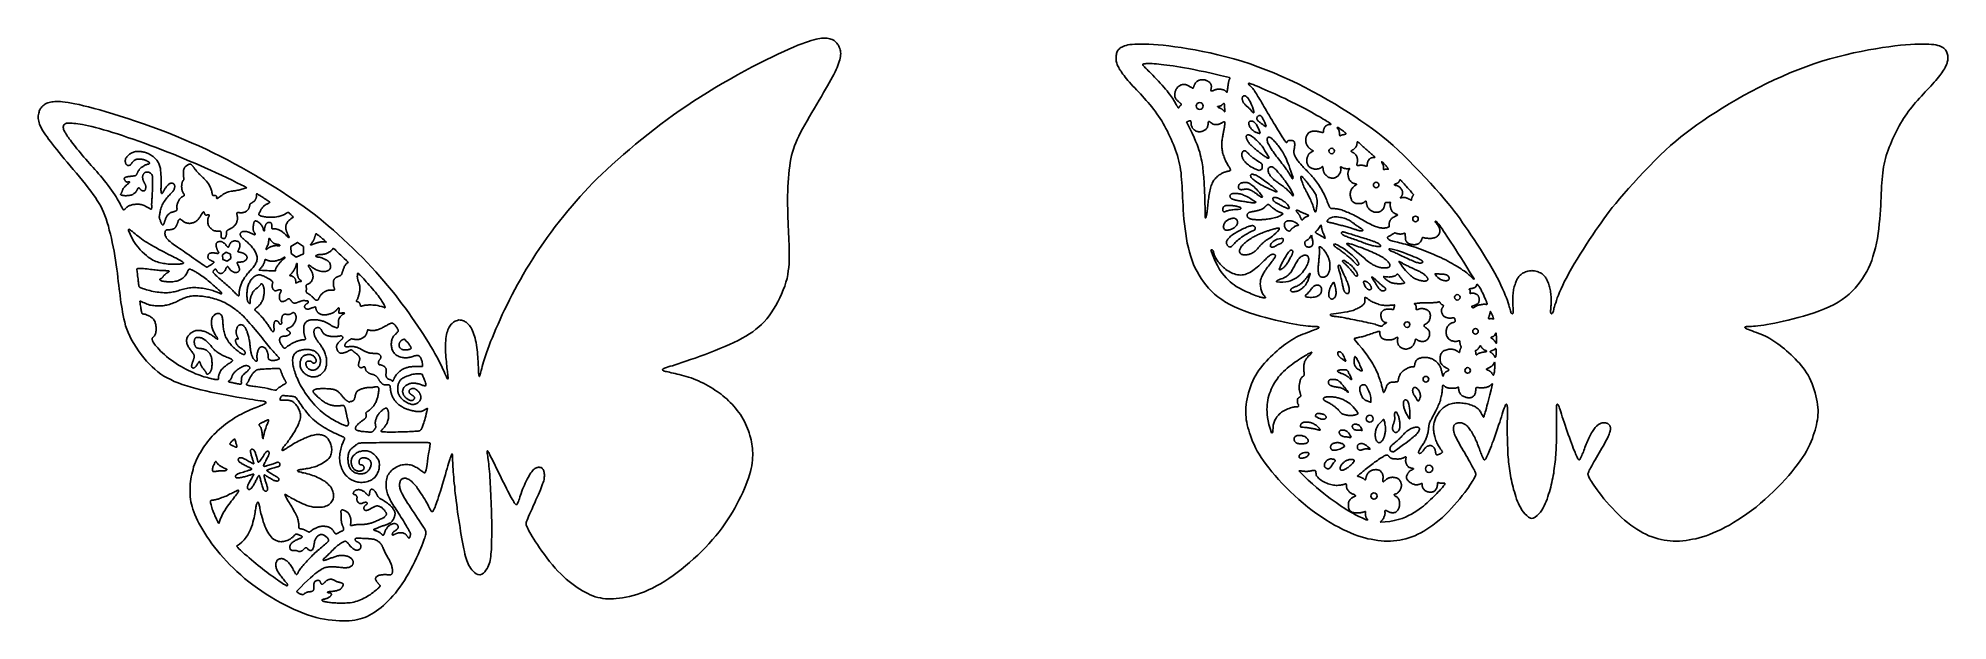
# Paper-space layout 'Layout1' of a CAD drawing. Header units: millimetres. Extents: x 76 to 198, y 127 to 164.
import ezdxf

# ---------------------------------------------------------------- set-up
doc = ezdxf.new("R2010")
doc.units = ezdxf.units.MM

psp = doc.layouts.get("Layout1")

# ---------------------------------------------------------------- linework, layer by layer
for points in [[(104.03, 129.75), (104.04, 129.76), (104.15, 129.81), (104.25, 129.88), (104.34, 129.96), (104.41, 130.06), (104.48, 130.16), (104.53, 130.26), (104.58, 130.37), (104.62, 130.47), (104.65, 130.58), (104.68, 130.69), (104.7, 130.81), (104.72, 130.94), (104.73, 131.08), (104.75, 131.23), (104.76, 131.39), (104.76, 131.58), (104.77, 131.78), (104.77, 131.99), (104.78, 132.22), (104.78, 132.46), (104.78, 132.7), (104.78, 132.95), (104.78, 133.2), (104.77, 133.45), (104.77, 133.7), (104.76, 133.94), (104.75, 134.19), (104.74, 134.43), (104.73, 134.67), (104.72, 134.91), (104.71, 135.14), (104.7, 135.36), (104.69, 135.57), (104.68, 135.78), (104.66, 135.98), (104.65, 136.18), (104.63, 136.36), (104.62, 136.53), (104.6, 136.69), (104.59, 136.84), (104.57, 136.98), (104.56, 137.11), (104.54, 137.23), (104.53, 137.33), (104.51, 137.42), (104.5, 137.5), (104.5, 137.56), (104.49, 137.61), (104.49, 137.64), (104.5, 137.67), (104.5, 137.67), (104.52, 137.67), (104.53, 137.65), (104.56, 137.61), (104.59, 137.56), (104.62, 137.5), (104.66, 137.42), (104.71, 137.32), (104.77, 137.21), (104.83, 137.09), (104.89, 136.95), (104.97, 136.8), (105.05, 136.63), (105.14, 136.45), (105.24, 136.25), (105.33, 136.05), (105.43, 135.85), (105.53, 135.65), (105.63, 135.46), (105.72, 135.27), (105.81, 135.1), (105.89, 134.95), (105.96, 134.81), (106.02, 134.69), (106.08, 134.59), (106.14, 134.5), (106.18, 134.42), (106.22, 134.36), (106.26, 134.31), (106.29, 134.28), (106.32, 134.25), (106.34, 134.24), (106.36, 134.24), (106.39, 134.25), (106.41, 134.28), (106.43, 134.32), (106.45, 134.37), (106.48, 134.44), (106.51, 134.53), (106.54, 134.62), (106.57, 134.73), (106.61, 134.84), (106.65, 134.96), (106.7, 135.09), (106.75, 135.22), (106.8, 135.35), (106.86, 135.48), (106.91, 135.61), (106.97, 135.74), (107.03, 135.86), (107.1, 135.98), (107.16, 136.08), (107.21, 136.18), (107.27, 136.27), (107.33, 136.34), (107.38, 136.4), (107.43, 136.46), (107.48, 136.5), (107.53, 136.54), (107.58, 136.57), (107.62, 136.59), (107.67, 136.61), (107.72, 136.62), (107.77, 136.63), (107.81, 136.63), (107.85, 136.62), (107.89, 136.61), (107.93, 136.6), (107.97, 136.58), (108, 136.55), (108.02, 136.52), (108.05, 136.49), (108.07, 136.45), (108.09, 136.41), (108.1, 136.36), (108.11, 136.32), (108.13, 136.27), (108.13, 136.22), (108.14, 136.17), (108.14, 136.11), (108.14, 136.06), (108.13, 135.99), (108.12, 135.92), (108.11, 135.84), (108.09, 135.76), (108.06, 135.66), (108.02, 135.56), (107.98, 135.44), (107.93, 135.32), (107.88, 135.18), (107.82, 135.04), (107.75, 134.88), (107.68, 134.71), (107.6, 134.54), (107.52, 134.35), (107.43, 134.16), (107.35, 133.98), (107.27, 133.8), (107.19, 133.64), (107.13, 133.49), (107.07, 133.36), (107.03, 133.26), (107, 133.17), (106.98, 133.1), (106.97, 133.04), (106.97, 132.99), (106.98, 132.94), (107, 132.89), (107.03, 132.83), (107.06, 132.76), (107.1, 132.68), (107.15, 132.58), (107.21, 132.47), (107.28, 132.35), (107.36, 132.21), (107.46, 132.05), (107.57, 131.88), (107.69, 131.69), (107.83, 131.49), (107.98, 131.28), (108.14, 131.06), (108.3, 130.84), (108.47, 130.62), (108.65, 130.41), (108.82, 130.2), (109, 130.01), (109.18, 129.83), (109.35, 129.66), (109.53, 129.5), (109.71, 129.35), (109.88, 129.21), (110.05, 129.08), (110.23, 128.96), (110.4, 128.85), (110.56, 128.75), (110.73, 128.66), (110.9, 128.57), (111.06, 128.5), (111.22, 128.43), (111.38, 128.37), (111.54, 128.33), (111.7, 128.29), (111.86, 128.26), (112.02, 128.24), (112.18, 128.23), (112.35, 128.23), (112.53, 128.23), (112.71, 128.25), (112.91, 128.27), (113.11, 128.3), (113.33, 128.34), (113.55, 128.39), (113.78, 128.45), (114.02, 128.52), (114.26, 128.6), (114.51, 128.69), (114.76, 128.8), (115.02, 128.92), (115.28, 129.06), (115.54, 129.2), (115.8, 129.36), (116.06, 129.53), (116.33, 129.72), (116.59, 129.91), (116.85, 130.11), (117.12, 130.33), (117.38, 130.55), (117.64, 130.78), (117.9, 131.02), (118.15, 131.26), (118.39, 131.51), (118.62, 131.75), (118.84, 132.01), (119.06, 132.26), (119.26, 132.51), (119.45, 132.76), (119.63, 133.01), (119.8, 133.27), (119.96, 133.52), (120.11, 133.77), (120.26, 134.02), (120.4, 134.28), (120.53, 134.53), (120.65, 134.77), (120.77, 135.02), (120.88, 135.26), (120.97, 135.49), (121.06, 135.72), (121.14, 135.94), (121.2, 136.15), (121.26, 136.35), (121.3, 136.54), (121.34, 136.72), (121.37, 136.9), (121.39, 137.07), (121.4, 137.23), (121.41, 137.39), (121.41, 137.54), (121.4, 137.68), (121.39, 137.83), (121.38, 137.96), (121.35, 138.1), (121.33, 138.24), (121.3, 138.38), (121.26, 138.52), (121.22, 138.66), (121.18, 138.81), (121.13, 138.95), (121.08, 139.1), (121.02, 139.25), (120.95, 139.4), (120.88, 139.55), (120.8, 139.69), (120.71, 139.84), (120.62, 139.98), (120.52, 140.12), (120.42, 140.25), (120.31, 140.39), (120.2, 140.51), (120.09, 140.64), (119.97, 140.76), (119.86, 140.87), (119.75, 140.98), (119.63, 141.08), (119.51, 141.18), (119.39, 141.28), (119.27, 141.37), (119.14, 141.46), (119, 141.55), (118.87, 141.64), (118.72, 141.73), (118.57, 141.82), (118.42, 141.9), (118.27, 141.98), (118.11, 142.06), (117.95, 142.13), (117.79, 142.2), (117.63, 142.26), (117.48, 142.32), (117.32, 142.37), (117.17, 142.42), (117.02, 142.46), (116.87, 142.5), (116.73, 142.54), (116.59, 142.57), (116.46, 142.6), (116.34, 142.63), (116.22, 142.65), (116.11, 142.68), (116.01, 142.7), (115.92, 142.72), (115.85, 142.74), (115.79, 142.76), (115.73, 142.78), (115.7, 142.8), (115.67, 142.81), (115.66, 142.83), (115.66, 142.85), (115.67, 142.87), (115.7, 142.9), (115.74, 142.92), (115.78, 142.94), (115.85, 142.96), (115.92, 142.99), (116.02, 143.02), (116.14, 143.06), (116.29, 143.1), (116.46, 143.16), (116.66, 143.22), (116.89, 143.3), (117.15, 143.39), (117.44, 143.49), (117.74, 143.59), (118.05, 143.71), (118.37, 143.82), (118.69, 143.94), (119.01, 144.07), (119.32, 144.19), (119.63, 144.32), (119.92, 144.45), (120.2, 144.58), (120.47, 144.71), (120.73, 144.85), (120.97, 144.99), (121.2, 145.13), (121.41, 145.27), (121.61, 145.42), (121.8, 145.57), (121.97, 145.73), (122.14, 145.9), (122.3, 146.08), (122.45, 146.28), (122.59, 146.48), (122.74, 146.7), (122.88, 146.93), (123.01, 147.17), (123.13, 147.42), (123.25, 147.67), (123.35, 147.93), (123.45, 148.18), (123.52, 148.43), (123.59, 148.67), (123.64, 148.91), (123.67, 149.14), (123.7, 149.37), (123.72, 149.59), (123.73, 149.81), (123.73, 150.02), (123.73, 150.24), (123.73, 150.44), (123.73, 150.65), (123.72, 150.86), (123.71, 151.07), (123.7, 151.29), (123.69, 151.52), (123.68, 151.75), (123.67, 151.99), (123.66, 152.25), (123.65, 152.52), (123.64, 152.79), (123.64, 153.08), (123.63, 153.36), (123.63, 153.65), (123.63, 153.94), (123.64, 154.23), (123.64, 154.51), (123.66, 154.79), (123.68, 155.06), (123.7, 155.32), (123.72, 155.58), (123.76, 155.83), (123.79, 156.06), (123.84, 156.29), (123.88, 156.5), (123.94, 156.71), (124, 156.91), (124.07, 157.11), (124.15, 157.31), (124.24, 157.52), (124.34, 157.73), (124.46, 157.96), (124.58, 158.2), (124.72, 158.45), (124.87, 158.71), (125.03, 158.98), (125.18, 159.25), (125.34, 159.52), (125.49, 159.78), (125.64, 160.03), (125.79, 160.27), (125.92, 160.51), (126.05, 160.73), (126.17, 160.94), (126.28, 161.14), (126.38, 161.33), (126.48, 161.51), (126.57, 161.67), (126.65, 161.83), (126.72, 161.98), (126.78, 162.12), (126.83, 162.25), (126.88, 162.37), (126.92, 162.49), (126.95, 162.6), (126.98, 162.71), (126.99, 162.81), (127, 162.91), (127.01, 163), (127, 163.09), (126.99, 163.17), (126.97, 163.25), (126.95, 163.33), (126.92, 163.41), (126.89, 163.48), (126.85, 163.55), (126.81, 163.61), (126.76, 163.67), (126.71, 163.73), (126.65, 163.78), (126.59, 163.83), (126.52, 163.87), (126.46, 163.9), (126.38, 163.93), (126.31, 163.95), (126.23, 163.97), (126.15, 163.98), (126.06, 163.98), (125.97, 163.98), (125.88, 163.98), (125.78, 163.98), (125.68, 163.96), (125.56, 163.94), (125.44, 163.92), (125.3, 163.88), (125.14, 163.84), (124.96, 163.78), (124.76, 163.71), (124.54, 163.63), (124.29, 163.53), (124.01, 163.42), (123.71, 163.29), (123.39, 163.14), (123.04, 162.98), (122.66, 162.8), (122.26, 162.6), (121.83, 162.38), (121.38, 162.15), (120.91, 161.9), (120.44, 161.64), (119.96, 161.37), (119.47, 161.09), (118.99, 160.81), (118.53, 160.53), (118.07, 160.25), (117.63, 159.96), (117.2, 159.68), (116.78, 159.39), (116.37, 159.1), (115.96, 158.8), (115.55, 158.5), (115.15, 158.19), (114.74, 157.87), (114.34, 157.54), (113.94, 157.22), (113.55, 156.89), (113.17, 156.56), (112.81, 156.24), (112.45, 155.92), (112.12, 155.62), (111.8, 155.32), (111.5, 155.03), (111.22, 154.75), (110.94, 154.46), (110.68, 154.18), (110.41, 153.89), (110.16, 153.6), (109.9, 153.29), (109.63, 152.98), (109.37, 152.65), (109.1, 152.31), (108.83, 151.97), (108.57, 151.62), (108.32, 151.28), (108.07, 150.93), (107.83, 150.58), (107.6, 150.24), (107.39, 149.91), (107.18, 149.58), (106.98, 149.25), (106.79, 148.92), (106.61, 148.6), (106.43, 148.28), (106.25, 147.95), (106.08, 147.63), (105.92, 147.31), (105.76, 146.99), (105.6, 146.67), (105.45, 146.36), (105.31, 146.05), (105.18, 145.75), (105.05, 145.46), (104.93, 145.17), (104.82, 144.9), (104.71, 144.64), (104.62, 144.39), (104.53, 144.15), (104.45, 143.93), (104.38, 143.72), (104.32, 143.53), (104.26, 143.35), (104.22, 143.19), (104.18, 143.05), (104.14, 142.92), (104.11, 142.8), (104.09, 142.71), (104.07, 142.62), (104.05, 142.55), (104.03, 142.5), (104.02, 142.46), (104.01, 142.43), (104, 142.42), (103.99, 142.42), (103.98, 142.43), (103.97, 142.45), (103.96, 142.48), (103.96, 142.53), (103.95, 142.58), (103.94, 142.65), (103.94, 142.72), (103.94, 142.81), (103.93, 142.9), (103.93, 143.01), (103.92, 143.13), (103.92, 143.25), (103.91, 143.38), (103.9, 143.52), (103.89, 143.67), (103.88, 143.82), (103.87, 143.97), (103.85, 144.12), (103.83, 144.27), (103.81, 144.42), (103.78, 144.57), (103.75, 144.71), (103.72, 144.85), (103.69, 144.98), (103.65, 145.1), (103.6, 145.22), (103.56, 145.32), (103.51, 145.42), (103.46, 145.51), (103.41, 145.59), (103.36, 145.66), (103.31, 145.72), (103.25, 145.78), (103.2, 145.83), (103.15, 145.87), (103.09, 145.9), (103.04, 145.93), (102.98, 145.96), (102.92, 145.98), (102.85, 146), (102.77, 146.01), (102.68, 146.02), (102.68, 146.02)], [(171.04, 133.35), (170.95, 133.38), (170.82, 133.45), (170.71, 133.54), (170.6, 133.65), (170.5, 133.76), (170.41, 133.89), (170.33, 134.03), (170.26, 134.17), (170.19, 134.31), (170.13, 134.45), (170.07, 134.6), (170.02, 134.75), (169.97, 134.9), (169.93, 135.05), (169.88, 135.2), (169.85, 135.35), (169.81, 135.5), (169.77, 135.65), (169.74, 135.8), (169.71, 135.95), (169.68, 136.1), (169.65, 136.25), (169.63, 136.4), (169.61, 136.54), (169.59, 136.69), (169.57, 136.83), (169.56, 136.97), (169.55, 137.12), (169.53, 137.26), (169.52, 137.41), (169.51, 137.56), (169.51, 137.71), (169.5, 137.87), (169.49, 138.03), (169.49, 138.19), (169.48, 138.36), (169.48, 138.53), (169.47, 138.7), (169.47, 138.87), (169.47, 139.05), (169.47, 139.22), (169.47, 139.39), (169.47, 139.56), (169.48, 139.72), (169.48, 139.87), (169.48, 140.01), (169.48, 140.13), (169.48, 140.24), (169.48, 140.33), (169.48, 140.4), (169.48, 140.46), (169.47, 140.5), (169.47, 140.53), (169.47, 140.56), (169.46, 140.58), (169.46, 140.59), (169.45, 140.61), (169.45, 140.62), (169.44, 140.63), (169.43, 140.63), (169.43, 140.64), (169.42, 140.64), (169.41, 140.64), (169.4, 140.64), (169.39, 140.63), (169.38, 140.62), (169.37, 140.6), (169.35, 140.57), (169.33, 140.53), (169.31, 140.47), (169.28, 140.39), (169.24, 140.29), (169.2, 140.16), (169.15, 140.02), (169.1, 139.85), (169.05, 139.68), (168.99, 139.49), (168.92, 139.3), (168.86, 139.1), (168.79, 138.9), (168.72, 138.71), (168.65, 138.52), (168.59, 138.33), (168.52, 138.16), (168.46, 137.99), (168.4, 137.84), (168.35, 137.7), (168.3, 137.58), (168.25, 137.48), (168.22, 137.39), (168.18, 137.32), (168.15, 137.26), (168.13, 137.21), (168.11, 137.17), (168.09, 137.15), (168.07, 137.12), (168.06, 137.11), (168.04, 137.1), (168.03, 137.09), (168.01, 137.1), (168, 137.11), (167.98, 137.13), (167.96, 137.16), (167.94, 137.2), (167.92, 137.24), (167.89, 137.3), (167.86, 137.37), (167.83, 137.45), (167.8, 137.53), (167.77, 137.61), (167.73, 137.7), (167.7, 137.8), (167.66, 137.89), (167.62, 137.99), (167.58, 138.09), (167.55, 138.18), (167.51, 138.28), (167.46, 138.38), (167.42, 138.47), (167.38, 138.56), (167.33, 138.65), (167.28, 138.74), (167.23, 138.82), (167.19, 138.9), (167.14, 138.97), (167.09, 139.03), (167.05, 139.1), (167.01, 139.15), (166.97, 139.2), (166.93, 139.24), (166.89, 139.27), (166.86, 139.3), (166.83, 139.33), (166.8, 139.35), (166.76, 139.37), (166.73, 139.38), (166.7, 139.4), (166.67, 139.41), (166.64, 139.43), (166.61, 139.44), (166.58, 139.45), (166.55, 139.45), (166.51, 139.46), (166.48, 139.46), (166.44, 139.46), (166.41, 139.46), (166.37, 139.46), (166.33, 139.45), (166.3, 139.44), (166.26, 139.43), (166.23, 139.42), (166.2, 139.41), (166.18, 139.39), (166.15, 139.37), (166.13, 139.35), (166.11, 139.33), (166.1, 139.31), (166.08, 139.29), (166.07, 139.26), (166.06, 139.23), (166.05, 139.21), (166.05, 139.18), (166.04, 139.15), (166.04, 139.12), (166.04, 139.09), (166.04, 139.05), (166.05, 139.01), (166.05, 138.97), (166.06, 138.92), (166.07, 138.87), (166.09, 138.81), (166.11, 138.74), (166.14, 138.67), (166.18, 138.58), (166.23, 138.48), (166.28, 138.38), (166.34, 138.26), (166.42, 138.12), (166.5, 137.98), (166.58, 137.84), (166.67, 137.69), (166.76, 137.54), (166.84, 137.39), (166.93, 137.24), (167.01, 137.1), (167.09, 136.97), (167.16, 136.84), (167.22, 136.72), (167.28, 136.62), (167.33, 136.52), (167.38, 136.43), (167.41, 136.36), (167.44, 136.3), (167.46, 136.25), (167.47, 136.21), (167.47, 136.18), (167.47, 136.14), (167.46, 136.11), (167.44, 136.07), (167.41, 136.02), (167.38, 135.96), (167.35, 135.89), (167.3, 135.81), (167.24, 135.71), (167.17, 135.6), (167.09, 135.48), (167, 135.33), (166.89, 135.18), (166.76, 135.01), (166.61, 134.82), (166.45, 134.62), (166.28, 134.42), (166.1, 134.21), (165.92, 134.01), (165.73, 133.81), (165.53, 133.61), (165.34, 133.43), (165.14, 133.26), (164.94, 133.1), (164.74, 132.94), (164.55, 132.8), (164.35, 132.68), (164.16, 132.56), (163.96, 132.45), (163.77, 132.35), (163.58, 132.26), (163.39, 132.19), (163.2, 132.12), (163.01, 132.06), (162.81, 132.01), (162.62, 131.98), (162.43, 131.95), (162.23, 131.93), (162.03, 131.92), (161.83, 131.91), (161.63, 131.92), (161.43, 131.94), (161.22, 131.96), (161.02, 131.99), (160.81, 132.03), (160.6, 132.07), (160.39, 132.13), (160.17, 132.19), (159.95, 132.26), (159.72, 132.34), (159.49, 132.44), (159.25, 132.54), (158.99, 132.66), (158.74, 132.8), (158.47, 132.94), (158.19, 133.1), (157.91, 133.28), (157.63, 133.46), (157.34, 133.66), (157.05, 133.87), (156.76, 134.09), (156.48, 134.33), (156.2, 134.57), (155.92, 134.82), (155.65, 135.08), (155.39, 135.34), (155.14, 135.59), (154.9, 135.85), (154.68, 136.1), (154.47, 136.34), (154.28, 136.58), (154.11, 136.8), (153.95, 137.03), (153.8, 137.24), (153.67, 137.46), (153.55, 137.66), (153.44, 137.87), (153.34, 138.07), (153.25, 138.26), (153.18, 138.45), (153.11, 138.64), (153.05, 138.82), (153, 139), (152.95, 139.17), (152.91, 139.34), (152.88, 139.5), (152.85, 139.65), (152.83, 139.81), (152.82, 139.96), (152.81, 140.12), (152.82, 140.28), (152.82, 140.44), (152.84, 140.62), (152.87, 140.8), (152.9, 140.98), (152.94, 141.18), (152.99, 141.37), (153.05, 141.57), (153.11, 141.76), (153.19, 141.95), (153.27, 142.14), (153.35, 142.32), (153.45, 142.49), (153.55, 142.65), (153.65, 142.81), (153.77, 142.96), (153.88, 143.11), (154.01, 143.26), (154.13, 143.4), (154.26, 143.54), (154.4, 143.67), (154.53, 143.8), (154.67, 143.93), (154.81, 144.05), (154.95, 144.17), (155.09, 144.28), (155.22, 144.39), (155.36, 144.49), (155.49, 144.58), (155.62, 144.67), (155.76, 144.76), (155.89, 144.83), (156.02, 144.91), (156.16, 144.98), (156.3, 145.04), (156.45, 145.11), (156.59, 145.16), (156.74, 145.22), (156.88, 145.27), (157.01, 145.32), (157.13, 145.37), (157.23, 145.41), (157.32, 145.44), (157.39, 145.47), (157.44, 145.5), (157.46, 145.52), (157.48, 145.54), (157.47, 145.56), (157.45, 145.57), (157.42, 145.58), (157.37, 145.59), (157.31, 145.6), (157.24, 145.6), (157.15, 145.61), (157.05, 145.61), (156.93, 145.62), (156.8, 145.63), (156.64, 145.64), (156.47, 145.66), (156.27, 145.69), (156.05, 145.73), (155.82, 145.77), (155.57, 145.82), (155.3, 145.87), (155.01, 145.94), (154.71, 146.01), (154.4, 146.08), (154.07, 146.17), (153.73, 146.26), (153.4, 146.36), (153.06, 146.47), (152.72, 146.59), (152.4, 146.72), (152.09, 146.85), (151.8, 147), (151.53, 147.15), (151.28, 147.32), (151.04, 147.49), (150.83, 147.67), (150.63, 147.86), (150.45, 148.05), (150.28, 148.25), (150.13, 148.45), (149.98, 148.66), (149.84, 148.88), (149.72, 149.1), (149.6, 149.32), (149.49, 149.56), (149.4, 149.81), (149.31, 150.07), (149.23, 150.34), (149.16, 150.62), (149.09, 150.91), (149.04, 151.22), (148.99, 151.52), (148.95, 151.83), (148.91, 152.14), (148.88, 152.45), (148.85, 152.74), (148.83, 153.03), (148.82, 153.31), (148.8, 153.57), (148.79, 153.83), (148.78, 154.08), (148.77, 154.32), (148.76, 154.55), (148.75, 154.77), (148.73, 154.98), (148.71, 155.19), (148.69, 155.39), (148.66, 155.58), (148.63, 155.77), (148.6, 155.95), (148.56, 156.14), (148.51, 156.32), (148.46, 156.5), (148.4, 156.68), (148.34, 156.85), (148.28, 157.03), (148.21, 157.21), (148.13, 157.38), (148.06, 157.55), (147.98, 157.72), (147.9, 157.89), (147.82, 158.06), (147.73, 158.23), (147.64, 158.39), (147.55, 158.55), (147.46, 158.71), (147.36, 158.86), (147.26, 159.02), (147.16, 159.17), (147.05, 159.32), (146.94, 159.46), (146.83, 159.61), (146.71, 159.75), (146.59, 159.89), (146.47, 160.02), (146.35, 160.16), (146.23, 160.29), (146.1, 160.43), (145.98, 160.56), (145.86, 160.69), (145.74, 160.81), (145.62, 160.93), (145.51, 161.05), (145.41, 161.17), (145.31, 161.28), (145.22, 161.39), (145.14, 161.5), (145.06, 161.6), (144.99, 161.69), (144.92, 161.78), (144.87, 161.87), (144.81, 161.95), (144.76, 162.03), (144.72, 162.11), (144.68, 162.18), (144.65, 162.25), (144.62, 162.31), (144.6, 162.38), (144.58, 162.45), (144.56, 162.52), (144.55, 162.59), (144.55, 162.66), (144.55, 162.73), (144.55, 162.8), (144.56, 162.87), (144.57, 162.94), (144.58, 163.01), (144.6, 163.07), (144.63, 163.13), (144.66, 163.19), (144.69, 163.24), (144.74, 163.29), (144.79, 163.34), (144.85, 163.38), (144.92, 163.42), (145, 163.46), (145.09, 163.49), (145.19, 163.52), (145.3, 163.55), (145.44, 163.57), (145.58, 163.59), (145.75, 163.6), (145.94, 163.61), (146.15, 163.61), (146.39, 163.61), (146.64, 163.6), (146.93, 163.58), (147.23, 163.56), (147.56, 163.53), (147.92, 163.49), (148.3, 163.44), (148.71, 163.38), (149.14, 163.31), (149.59, 163.23), (150.06, 163.14), (150.55, 163.04), (151.04, 162.93), (151.55, 162.8), (152.06, 162.66), (152.57, 162.51), (153.09, 162.34), (153.59, 162.16), (154.1, 161.97), (154.61, 161.77), (155.11, 161.55), (155.61, 161.33), (156.1, 161.09), (156.59, 160.84), (157.07, 160.59), (157.55, 160.33), (158.02, 160.06), (158.48, 159.8), (158.92, 159.52), (159.35, 159.25), (159.76, 158.99), (160.15, 158.72), (160.53, 158.46), (160.88, 158.21), (161.22, 157.95), (161.55, 157.69), (161.88, 157.42), (162.2, 157.14), (162.53, 156.84), (162.86, 156.52), (163.2, 156.18), (163.55, 155.83), (163.9, 155.47), (164.24, 155.1), (164.58, 154.74), (164.89, 154.39), (165.19, 154.05), (165.46, 153.74), (165.7, 153.45), (165.92, 153.18), (166.12, 152.93), (166.3, 152.69), (166.47, 152.46), (166.63, 152.22), (166.8, 151.97), (166.98, 151.72), (167.16, 151.44), (167.36, 151.14), (167.56, 150.84), (167.76, 150.53), (167.96, 150.21), (168.16, 149.9), (168.34, 149.59), (168.52, 149.29), (168.68, 149.01), (168.82, 148.73), (168.96, 148.48), (169.07, 148.23), (169.18, 148.01), (169.27, 147.79), (169.35, 147.6), (169.42, 147.42), (169.48, 147.26), (169.53, 147.11), (169.57, 146.98), (169.6, 146.86), (169.63, 146.76), (169.65, 146.68), (169.68, 146.6), (169.7, 146.54), (169.71, 146.5), (169.73, 146.46), (169.75, 146.44), (169.77, 146.42), (169.78, 146.41), (169.8, 146.41), (169.81, 146.42), (169.82, 146.43), (169.83, 146.44), (169.84, 146.46), (169.84, 146.48), (169.85, 146.51), (169.85, 146.54), (169.85, 146.58), (169.85, 146.63), (169.85, 146.68), (169.84, 146.74), (169.84, 146.81), (169.83, 146.89), (169.83, 146.97), (169.82, 147.06), (169.82, 147.15), (169.82, 147.24), (169.82, 147.33), (169.82, 147.42), (169.82, 147.51), (169.83, 147.6), (169.84, 147.69), (169.85, 147.78), (169.87, 147.87), (169.88, 147.95), (169.9, 148.04), (169.92, 148.12), (169.94, 148.2), (169.97, 148.28), (169.99, 148.36), (170.02, 148.43), (170.05, 148.5), (170.08, 148.57), (170.11, 148.63), (170.15, 148.69), (170.18, 148.74), (170.22, 148.79), (170.26, 148.84), (170.3, 148.88), (170.35, 148.92), (170.4, 148.96), (170.45, 148.99), (170.51, 149.02), (170.57, 149.05), (170.64, 149.08), (170.71, 149.1), (170.79, 149.12), (170.89, 149.14), (170.99, 149.15), (171.04, 149.16)], [(171.04, 133.35), (171.13, 133.38), (171.26, 133.45), (171.38, 133.54), (171.48, 133.65), (171.58, 133.76), (171.67, 133.89), (171.75, 134.03), (171.82, 134.17), (171.89, 134.31), (171.95, 134.45), (172.01, 134.6), (172.06, 134.75), (172.11, 134.9), (172.16, 135.05), (172.2, 135.2), (172.24, 135.35), (172.28, 135.5), (172.31, 135.65), (172.34, 135.8), (172.37, 135.95), (172.4, 136.1), (172.43, 136.25), (172.45, 136.4), (172.47, 136.54), (172.49, 136.69), (172.51, 136.83), (172.53, 136.97), (172.54, 137.12), (172.55, 137.26), (172.56, 137.41), (172.57, 137.56), (172.58, 137.71), (172.58, 137.87), (172.59, 138.03), (172.6, 138.19), (172.6, 138.36), (172.6, 138.53), (172.61, 138.7), (172.61, 138.87), (172.61, 139.05), (172.61, 139.22), (172.61, 139.39), (172.61, 139.56), (172.61, 139.72), (172.61, 139.87), (172.6, 140.01), (172.6, 140.13), (172.6, 140.24), (172.6, 140.33), (172.6, 140.4), (172.61, 140.46), (172.61, 140.5), (172.61, 140.53), (172.62, 140.56), (172.62, 140.58), (172.63, 140.59), (172.63, 140.61), (172.64, 140.62), (172.64, 140.63), (172.65, 140.63), (172.66, 140.64), (172.66, 140.64), (172.67, 140.64), (172.68, 140.64), (172.69, 140.63), (172.7, 140.62), (172.71, 140.6), (172.73, 140.57), (172.75, 140.53), (172.78, 140.47), (172.8, 140.39), (172.84, 140.29), (172.88, 140.16), (172.93, 140.02), (172.98, 139.85), (173.04, 139.68), (173.1, 139.49), (173.16, 139.3), (173.23, 139.1), (173.29, 138.9), (173.36, 138.71), (173.43, 138.52), (173.5, 138.33), (173.56, 138.16), (173.62, 137.99), (173.68, 137.84), (173.74, 137.7), (173.79, 137.58), (173.83, 137.48), (173.87, 137.39), (173.9, 137.32), (173.93, 137.26), (173.95, 137.21), (173.97, 137.17), (173.99, 137.15), (174.01, 137.12), (174.03, 137.11), (174.04, 137.1), (174.05, 137.09), (174.07, 137.1), (174.08, 137.11), (174.1, 137.13), (174.12, 137.16), (174.14, 137.2), (174.16, 137.24), (174.19, 137.3), (174.22, 137.37), (174.25, 137.45), (174.28, 137.53), (174.32, 137.61), (174.35, 137.7), (174.39, 137.8), (174.42, 137.89), (174.46, 137.99), (174.5, 138.09), (174.54, 138.18), (174.58, 138.28), (174.62, 138.38), (174.66, 138.47), (174.71, 138.56), (174.75, 138.65), (174.8, 138.74), (174.85, 138.82), (174.9, 138.9), (174.94, 138.97), (174.99, 139.03), (175.03, 139.1), (175.08, 139.15), (175.12, 139.2), (175.15, 139.24), (175.19, 139.27), (175.22, 139.3), (175.26, 139.33), (175.29, 139.35), (175.32, 139.37), (175.35, 139.38), (175.38, 139.4), (175.41, 139.41), (175.44, 139.43), (175.47, 139.44), (175.5, 139.45), (175.54, 139.45), (175.57, 139.46), (175.6, 139.46), (175.64, 139.46), (175.68, 139.46), (175.71, 139.46), (175.75, 139.45), (175.78, 139.44), (175.82, 139.43), (175.85, 139.42), (175.88, 139.41), (175.91, 139.39), (175.93, 139.37), (175.95, 139.35), (175.97, 139.33), (175.99, 139.31), (176, 139.29), (176.01, 139.26), (176.02, 139.23), (176.03, 139.21), (176.04, 139.18), (176.04, 139.15), (176.04, 139.12), (176.04, 139.09), (176.04, 139.05), (176.04, 139.01), (176.03, 138.97), (176.02, 138.92), (176.01, 138.87), (175.99, 138.81), (175.97, 138.74), (175.94, 138.67), (175.9, 138.58), (175.86, 138.48), (175.8, 138.38), (175.74, 138.26), (175.67, 138.12), (175.59, 137.98), (175.5, 137.84), (175.41, 137.69), (175.33, 137.54), (175.24, 137.39), (175.15, 137.24), (175.07, 137.1), (174.99, 136.97), (174.92, 136.84), (174.86, 136.72), (174.8, 136.62), (174.75, 136.52), (174.7, 136.43), (174.67, 136.36), (174.64, 136.3), (174.62, 136.25), (174.61, 136.21), (174.61, 136.18), (174.62, 136.14), (174.63, 136.11), (174.64, 136.07), (174.67, 136.02), (174.7, 135.96), (174.74, 135.89), (174.78, 135.81), (174.84, 135.71), (174.91, 135.6), (174.99, 135.48), (175.09, 135.33), (175.2, 135.18), (175.33, 135.01), (175.47, 134.82), (175.63, 134.62), (175.8, 134.42), (175.98, 134.21), (176.17, 134.01), (176.36, 133.81), (176.55, 133.61), (176.75, 133.43), (176.94, 133.26), (177.14, 133.1), (177.34, 132.94), (177.54, 132.8), (177.73, 132.68), (177.93, 132.56), (178.12, 132.45), (178.31, 132.35), (178.5, 132.26), (178.7, 132.19), (178.89, 132.12), (179.08, 132.06), (179.27, 132.01), (179.46, 131.98), (179.65, 131.95), (179.85, 131.93), (180.05, 131.92), (180.25, 131.91), (180.45, 131.92), (180.65, 131.94), (180.86, 131.96), (181.07, 131.99), (181.27, 132.03), (181.48, 132.07), (181.7, 132.13), (181.91, 132.19), (182.14, 132.26), (182.36, 132.34), (182.6, 132.44), (182.84, 132.54), (183.09, 132.66), (183.35, 132.8), (183.62, 132.94), (183.89, 133.1), (184.17, 133.28), (184.46, 133.46), (184.74, 133.66), (185.03, 133.87), (185.32, 134.09), (185.6, 134.33), (185.89, 134.57), (186.16, 134.82), (186.43, 135.08), (186.69, 135.34), (186.94, 135.59), (187.18, 135.85), (187.4, 136.1), (187.61, 136.34), (187.8, 136.58), (187.97, 136.8), (188.14, 137.03), (188.28, 137.24), (188.42, 137.46), (188.54, 137.66), (188.64, 137.87), (188.74, 138.07), (188.83, 138.26), (188.91, 138.45), (188.97, 138.64), (189.03, 138.82), (189.09, 139), (189.13, 139.17), (189.17, 139.34), (189.2, 139.5), (189.23, 139.65), (189.25, 139.81), (189.26, 139.96), (189.27, 140.12), (189.27, 140.28), (189.26, 140.44), (189.24, 140.62), (189.22, 140.8), (189.18, 140.98), (189.14, 141.18), (189.09, 141.37), (189.03, 141.57), (188.97, 141.76), (188.9, 141.95), (188.82, 142.14), (188.73, 142.32), (188.64, 142.49), (188.53, 142.65), (188.43, 142.81), (188.32, 142.96), (188.2, 143.11), (188.08, 143.26), (187.95, 143.4), (187.82, 143.54), (187.68, 143.67), (187.55, 143.8), (187.41, 143.93), (187.27, 144.05), (187.13, 144.17), (186.99, 144.28), (186.86, 144.39), (186.72, 144.49), (186.59, 144.58), (186.46, 144.67), (186.33, 144.76), (186.19, 144.83), (186.06, 144.91), (185.92, 144.98), (185.78, 145.04), (185.63, 145.11), (185.49, 145.16), (185.34, 145.22), (185.2, 145.27), (185.07, 145.32), (184.95, 145.37), (184.85, 145.41), (184.76, 145.44), (184.69, 145.47), (184.65, 145.5), (184.62, 145.52), (184.61, 145.54), (184.61, 145.56), (184.63, 145.57), (184.67, 145.58), (184.71, 145.59), (184.77, 145.6), (184.85, 145.6), (184.93, 145.61), (185.03, 145.61), (185.15, 145.62), (185.29, 145.63), (185.44, 145.64), (185.62, 145.66), (185.81, 145.69), (186.03, 145.73), (186.26, 145.77), (186.52, 145.82), (186.79, 145.87), (187.07, 145.94), (187.37, 146.01), (187.69, 146.08), (188.01, 146.17), (188.35, 146.26), (188.69, 146.36), (189.03, 146.47), (189.36, 146.59), (189.68, 146.72), (189.99, 146.85), (190.29, 147), (190.56, 147.15), (190.81, 147.32), (191.04, 147.49), (191.25, 147.67), (191.45, 147.86), (191.63, 148.05), (191.8, 148.25), (191.96, 148.45), (192.1, 148.66), (192.24, 148.88), (192.37, 149.1), (192.48, 149.32), (192.59, 149.56), (192.69, 149.81), (192.77, 150.07), (192.85, 150.34), (192.93, 150.62), (192.99, 150.91), (193.05, 151.22), (193.1, 151.52), (193.14, 151.83), (193.17, 152.14), (193.2, 152.45), (193.23, 152.74), (193.25, 153.03), (193.27, 153.31), (193.28, 153.57), (193.29, 153.83), (193.3, 154.08), (193.31, 154.32), (193.32, 154.55), (193.34, 154.77), (193.35, 154.98), (193.37, 155.19), (193.39, 155.39), (193.42, 155.58), (193.45, 155.77), (193.49, 155.95), (193.53, 156.14), (193.57, 156.32), (193.62, 156.5), (193.68, 156.68), (193.74, 156.85), (193.81, 157.03), (193.88, 157.21), (193.95, 157.38), (194.02, 157.55), (194.1, 157.72), (194.18, 157.89), (194.27, 158.06), (194.35, 158.23), (194.44, 158.39), (194.53, 158.55), (194.63, 158.71), (194.72, 158.86), (194.82, 159.02), (194.93, 159.17), (195.03, 159.32), (195.14, 159.46), (195.26, 159.61), (195.37, 159.75), (195.49, 159.89), (195.61, 160.02), (195.73, 160.16), (195.86, 160.29), (195.98, 160.43), (196.1, 160.56), (196.22, 160.69), (196.34, 160.81), (196.46, 160.93), (196.57, 161.05), (196.67, 161.17), (196.77, 161.28), (196.86, 161.39), (196.94, 161.5), (197.02, 161.6), (197.09, 161.69), (197.16, 161.78), (197.22, 161.87), (197.27, 161.95), (197.32, 162.03), (197.36, 162.11), (197.4, 162.18), (197.43, 162.25), (197.46, 162.31), (197.49, 162.38), (197.5, 162.45), (197.52, 162.52), (197.53, 162.59), (197.54, 162.66), (197.54, 162.73), (197.53, 162.8), (197.53, 162.87), (197.52, 162.94), (197.5, 163.01), (197.48, 163.07), (197.46, 163.13), (197.42, 163.19), (197.39, 163.24), (197.34, 163.29), (197.29, 163.34), (197.23, 163.38), (197.17, 163.42), (197.09, 163.46), (197, 163.49), (196.9, 163.52), (196.78, 163.55), (196.65, 163.57), (196.5, 163.59), (196.33, 163.6), (196.14, 163.61), (195.93, 163.61), (195.7, 163.61), (195.44, 163.6), (195.16, 163.58), (194.85, 163.56), (194.52, 163.53), (194.16, 163.49), (193.78, 163.44), (193.38, 163.38), (192.95, 163.31), (192.49, 163.23), (192.02, 163.14), (191.54, 163.04), (191.04, 162.93), (190.53, 162.8), (190.02, 162.66), (189.51, 162.51), (189, 162.34), (188.49, 162.16), (187.98, 161.97), (187.48, 161.77), (186.98, 161.55), (186.48, 161.33), (185.98, 161.09), (185.49, 160.84), (185.01, 160.59), (184.53, 160.33), (184.06, 160.06), (183.61, 159.8), (183.16, 159.52), (182.73, 159.25), (182.32, 158.99), (181.93, 158.72), (181.56, 158.46), (181.2, 158.21), (180.86, 157.95), (180.53, 157.69), (180.21, 157.42), (179.88, 157.14), (179.56, 156.84), (179.22, 156.52), (178.88, 156.18), (178.53, 155.83), (178.18, 155.47), (177.84, 155.1), (177.51, 154.74), (177.19, 154.39), (176.89, 154.05), (176.62, 153.74), (176.38, 153.45), (176.16, 153.18), (175.97, 152.93), (175.79, 152.69), (175.62, 152.46), (175.45, 152.22), (175.28, 151.97), (175.1, 151.72), (174.92, 151.44), (174.72, 151.14), (174.52, 150.84), (174.32, 150.53), (174.12, 150.21), (173.93, 149.9), (173.74, 149.59), (173.56, 149.29), (173.4, 149.01), (173.26, 148.73), (173.13, 148.48), (173.01, 148.23), (172.9, 148.01), (172.81, 147.79), (172.73, 147.6), (172.66, 147.42), (172.6, 147.26), (172.56, 147.11), (172.51, 146.98), (172.48, 146.86), (172.45, 146.76), (172.43, 146.68), (172.41, 146.6), (172.39, 146.54), (172.37, 146.5), (172.35, 146.46), (172.33, 146.44), (172.32, 146.42), (172.3, 146.41), (172.28, 146.41), (172.27, 146.42), (172.26, 146.43), (172.25, 146.44), (172.24, 146.46), (172.24, 146.48), (172.23, 146.51), (172.23, 146.54), (172.23, 146.58), (172.23, 146.63), (172.24, 146.68), (172.24, 146.74), (172.25, 146.81), (172.25, 146.89), (172.26, 146.97), (172.26, 147.06), (172.26, 147.15), (172.27, 147.24), (172.27, 147.33), (172.26, 147.42), (172.26, 147.51), (172.25, 147.6), (172.24, 147.69), (172.23, 147.78), (172.22, 147.87), (172.2, 147.95), (172.18, 148.04), (172.16, 148.12), (172.14, 148.2), (172.12, 148.28), (172.09, 148.36), (172.06, 148.43), (172.03, 148.5), (172, 148.57), (171.97, 148.63), (171.94, 148.69), (171.9, 148.74), (171.86, 148.79), (171.82, 148.84), (171.78, 148.88), (171.74, 148.92), (171.69, 148.96), (171.63, 148.99), (171.58, 149.02), (171.51, 149.05), (171.45, 149.08), (171.37, 149.1), (171.29, 149.12), (171.2, 149.14), (171.1, 149.15), (171.04, 149.16)], [(151.78, 161.48), (151.21, 161.61), (150.7, 161.73), (150.25, 161.83), (149.85, 161.91), (149.5, 161.98), (149.19, 162.04), (148.92, 162.09), (148.66, 162.14), (148.42, 162.18), (148.19, 162.21), (147.98, 162.24), (147.78, 162.27), (147.6, 162.29), (147.43, 162.31), (147.27, 162.33), (147.12, 162.34), (146.99, 162.35), (146.86, 162.36), (146.75, 162.36), (146.64, 162.36), (146.55, 162.36), (146.48, 162.36), (146.41, 162.35), (146.35, 162.35), (146.31, 162.34), (146.28, 162.33), (146.26, 162.32), (146.25, 162.31), (146.24, 162.3), (146.25, 162.28), (146.27, 162.25), (146.29, 162.22), (146.32, 162.19), (146.36, 162.15), (146.41, 162.1), (146.46, 162.05), (146.53, 161.98), (146.6, 161.91), (146.69, 161.83), (146.79, 161.73), (146.89, 161.62), (147.01, 161.5), (147.13, 161.38), (147.25, 161.25), (147.37, 161.11), (147.49, 160.98), (147.6, 160.86), (147.71, 160.73), (147.8, 160.62), (147.88, 160.52), (147.96, 160.42), (148.02, 160.33), (148.08, 160.24), (148.14, 160.16), (148.18, 160.09), (148.23, 160.02), (148.27, 159.95), (148.31, 159.88), (148.34, 159.82), (148.38, 159.76), (148.41, 159.71), (148.43, 159.67), (148.46, 159.63), (148.48, 159.6), (148.49, 159.57), (148.51, 159.55), (148.52, 159.54), (148.53, 159.54), (148.53, 159.54), (148.54, 159.54), (148.55, 159.54), (148.55, 159.55), (148.56, 159.56), (148.56, 159.57), (148.57, 159.58), (148.58, 159.6), (148.58, 159.61), (148.59, 159.62), (148.61, 159.64), (148.62, 159.65), (148.63, 159.67), (148.65, 159.68), (148.66, 159.69), (148.68, 159.71), (148.69, 159.72), (148.7, 159.74), (148.7, 159.75), (148.7, 159.77), (148.69, 159.79), (148.68, 159.81), (148.66, 159.83), (148.63, 159.85), (148.61, 159.87), (148.58, 159.9), (148.55, 159.92), (148.52, 159.95), (148.49, 159.97), (148.46, 160), (148.43, 160.03), (148.4, 160.06), (148.37, 160.09), (148.35, 160.13), (148.33, 160.16), (148.32, 160.2), (148.3, 160.24), (148.29, 160.28), (148.29, 160.32), (148.29, 160.36), (148.29, 160.4), (148.29, 160.45), (148.3, 160.49), (148.31, 160.53), (148.32, 160.58), (148.33, 160.62), (148.35, 160.66), (148.37, 160.7), (148.39, 160.74), (148.42, 160.78), (148.44, 160.81), (148.47, 160.85), (148.5, 160.88), (148.53, 160.91), (148.56, 160.93), (148.59, 160.95), (148.63, 160.97), (148.66, 160.99), (148.7, 161), (148.74, 161.01), (148.77, 161.02), (148.81, 161.03), (148.85, 161.03), (148.89, 161.03), (148.93, 161.03), (148.97, 161.02), (149.01, 161.01), (149.05, 161), (149.09, 160.99), (149.13, 160.97), (149.17, 160.95), (149.2, 160.93), (149.24, 160.91), (149.27, 160.89), (149.3, 160.87), (149.33, 160.86), (149.35, 160.84), (149.37, 160.83), (149.38, 160.82), (149.39, 160.81), (149.41, 160.81), (149.41, 160.8), (149.42, 160.8), (149.43, 160.8), (149.44, 160.8), (149.44, 160.8), (149.45, 160.8), (149.46, 160.8), (149.46, 160.81), (149.47, 160.81), (149.48, 160.83), (149.48, 160.84), (149.49, 160.86), (149.5, 160.88), (149.5, 160.9), (149.51, 160.93), (149.52, 160.95), (149.53, 160.98), (149.54, 161.01), (149.56, 161.04), (149.57, 161.07), (149.59, 161.1), (149.61, 161.13), (149.63, 161.15), (149.65, 161.18), (149.68, 161.2), (149.7, 161.23), (149.73, 161.25), (149.77, 161.27), (149.8, 161.28), (149.84, 161.3), (149.88, 161.31), (149.92, 161.32), (149.96, 161.33), (150, 161.33), (150.04, 161.33), (150.08, 161.33), (150.13, 161.33), (150.17, 161.32), (150.21, 161.32), (150.25, 161.31), (150.28, 161.29), (150.32, 161.28), (150.36, 161.26), (150.39, 161.25), (150.42, 161.23), (150.45, 161.21), (150.48, 161.19), (150.51, 161.17), (150.53, 161.14), (150.55, 161.12), (150.57, 161.09), (150.59, 161.07), (150.6, 161.04), (150.61, 161.02), (150.62, 160.99), (150.62, 160.96), (150.63, 160.94), (150.63, 160.91), (150.63, 160.88), (150.63, 160.85), (150.62, 160.83), (150.62, 160.8), (150.61, 160.77), (150.61, 160.74), (150.6, 160.72), (150.6, 160.7), (150.6, 160.68), (150.6, 160.66), (150.6, 160.65), (150.61, 160.63), (150.61, 160.62), (150.62, 160.62), (150.63, 160.62), (150.65, 160.62), (150.67, 160.62), (150.69, 160.62), (150.72, 160.63), (150.75, 160.64), (150.78, 160.66), (150.81, 160.67), (150.84, 160.68), (150.87, 160.69), (150.9, 160.71), (150.93, 160.72), (150.96, 160.72), (150.99, 160.73), (151.02, 160.74), (151.04, 160.74), (151.07, 160.74), (151.1, 160.74), (151.13, 160.74), (151.15, 160.74), (151.18, 160.74), (151.21, 160.73), (151.24, 160.73), (151.27, 160.72), (151.3, 160.72), (151.33, 160.71), (151.35, 160.7), (151.38, 160.69), (151.4, 160.69), (151.42, 160.68), (151.44, 160.67), (151.46, 160.66), (151.48, 160.65), (151.49, 160.64), (151.51, 160.63), (151.52, 160.62), (151.53, 160.6), (151.55, 160.59), (151.56, 160.58), (151.57, 160.57), (151.58, 160.56), (151.58, 160.55), (151.59, 160.55), (151.6, 160.54), (151.61, 160.54), (151.61, 160.54), (151.62, 160.54), (151.63, 160.55), (151.63, 160.57), (151.64, 160.59), (151.64, 160.62), (151.65, 160.66), (151.66, 160.7), (151.66, 160.75), (151.67, 160.81), (151.68, 160.86), (151.68, 160.92), (151.69, 160.97), (151.7, 161.02), (151.7, 161.07), (151.71, 161.12), (151.71, 161.15), (151.72, 161.19), (151.73, 161.22), (151.73, 161.26), (151.74, 161.28), (151.75, 161.31), (151.76, 161.33), (151.77, 161.36), (151.78, 161.38), (151.79, 161.4), (151.79, 161.42), (151.79, 161.44), (151.79, 161.46), (151.78, 161.48)], [(162.49, 152.69), (162.39, 152.65), (162.31, 152.62), (162.24, 152.58), (162.18, 152.55), (162.14, 152.51), (162.1, 152.48), (162.07, 152.45), (162.04, 152.41), (162.02, 152.38), (162.01, 152.35), (161.99, 152.32), (161.98, 152.29), (161.97, 152.27), (161.97, 152.24), (161.96, 152.21), (161.96, 152.18), (161.96, 152.16), (161.96, 152.13), (161.96, 152.11), (161.96, 152.08), (161.96, 152.06), (161.96, 152.04), (161.96, 152.03), (161.96, 152.01), (161.96, 152), (161.96, 151.99), (161.96, 151.98), (161.96, 151.97), (161.95, 151.97), (161.94, 151.96), (161.94, 151.96), (161.92, 151.95), (161.91, 151.94), (161.89, 151.94), (161.88, 151.93), (161.85, 151.92), (161.83, 151.91), (161.8, 151.9), (161.77, 151.9), (161.74, 151.89), (161.7, 151.89), (161.66, 151.88), (161.61, 151.88), (161.56, 151.88), (161.51, 151.88), (161.46, 151.89), (161.41, 151.89), (161.35, 151.9), (161.29, 151.91), (161.23, 151.93), (161.16, 151.95), (161.09, 151.97), (161.02, 152), (160.94, 152.04), (160.86, 152.07), (160.77, 152.12), (160.67, 152.17), (160.57, 152.22), (160.47, 152.28), (160.36, 152.34), (160.25, 152.4), (160.13, 152.46), (160.02, 152.53), (159.91, 152.59), (159.79, 152.65), (159.68, 152.71), (159.57, 152.76), (159.46, 152.81), (159.36, 152.86), (159.26, 152.9), (159.17, 152.94), (159.08, 152.97), (159, 153), (158.93, 153.03), (158.86, 153.05), (158.8, 153.06), (158.75, 153.08), (158.69, 153.09), (158.65, 153.1), (158.6, 153.1), (158.56, 153.11), (158.52, 153.11), (158.49, 153.12), (158.45, 153.12), (158.42, 153.12), (158.39, 153.12), (158.36, 153.12), (158.33, 153.12), (158.31, 153.12), (158.28, 153.12), (158.26, 153.13), (158.24, 153.13), (158.22, 153.14), (158.2, 153.16), (158.18, 153.18), (158.16, 153.2), (158.14, 153.23), (158.12, 153.27), (158.1, 153.32), (158.08, 153.37), (158.06, 153.43), (158.03, 153.5), (158, 153.57), (157.97, 153.65), (157.93, 153.74), (157.89, 153.84), (157.85, 153.94), (157.8, 154.04), (157.75, 154.14), (157.69, 154.25), (157.64, 154.35), (157.58, 154.45), (157.52, 154.55), (157.45, 154.65), (157.39, 154.74), (157.32, 154.83), (157.26, 154.91), (157.19, 155), (157.12, 155.08), (157.05, 155.16), (156.98, 155.24), (156.91, 155.32), (156.84, 155.39), (156.77, 155.47), (156.7, 155.54), (156.63, 155.61), (156.56, 155.68), (156.5, 155.74), (156.44, 155.81), (156.38, 155.87), (156.33, 155.94), (156.27, 156), (156.22, 156.06), (156.18, 156.12), (156.13, 156.17), (156.09, 156.23), (156.05, 156.29), (156.02, 156.34), (155.99, 156.39), (155.96, 156.44), (155.94, 156.49), (155.92, 156.54), (155.9, 156.58), (155.89, 156.62), (155.88, 156.66), (155.88, 156.7), (155.88, 156.73), (155.88, 156.77), (155.88, 156.8), (155.88, 156.83), (155.89, 156.86), (155.89, 156.89), (155.9, 156.93), (155.91, 156.96), (155.91, 157), (155.92, 157.03), (155.93, 157.07), (155.93, 157.1), (155.94, 157.13), (155.94, 157.17), (155.94, 157.2), (155.94, 157.23), (155.94, 157.25), (155.93, 157.28), (155.93, 157.3), (155.93, 157.33), (155.92, 157.35), (155.91, 157.37), (155.9, 157.38), (155.89, 157.4), (155.88, 157.41), (155.87, 157.42), (155.86, 157.43), (155.84, 157.44), (155.82, 157.44), (155.8, 157.45), (155.78, 157.46), (155.75, 157.46), (155.73, 157.46), (155.7, 157.46), (155.67, 157.46), (155.65, 157.46), (155.62, 157.46), (155.6, 157.46), (155.57, 157.46), (155.56, 157.45), (155.54, 157.45), (155.52, 157.44), (155.51, 157.44), (155.5, 157.43), (155.49, 157.42), (155.48, 157.41), (155.47, 157.4), (155.46, 157.39), (155.46, 157.38), (155.45, 157.37), (155.45, 157.36), (155.44, 157.36), (155.44, 157.35), (155.43, 157.34), (155.42, 157.33), (155.42, 157.33), (155.41, 157.33), (155.4, 157.33), (155.39, 157.34), (155.37, 157.36), (155.35, 157.38), (155.33, 157.41), (155.3, 157.45), (155.26, 157.49), (155.23, 157.55), (155.18, 157.62), (155.13, 157.7), (155.07, 157.79), (155.01, 157.9), (154.94, 158.01), (154.86, 158.14), (154.77, 158.29), (154.68, 158.44), (154.59, 158.59), (154.49, 158.75), (154.4, 158.91), (154.3, 159.07), (154.21, 159.22), (154.13, 159.36), (154.05, 159.5), (153.97, 159.63), (153.9, 159.75), (153.83, 159.87), (153.77, 159.98), (153.71, 160.08), (153.65, 160.18), (153.59, 160.27), (153.54, 160.36), (153.49, 160.44), (153.44, 160.52), (153.4, 160.59), (153.35, 160.66), (153.31, 160.71), (153.27, 160.77), (153.23, 160.81), (153.19, 160.85), (153.16, 160.89), (153.12, 160.92), (153.09, 160.94), (153.07, 160.97), (153.04, 160.99), (153.03, 161.01), (153.01, 161.02), (153, 161.04), (152.99, 161.05), (152.99, 161.06), (152.99, 161.08), (152.99, 161.09), (152.99, 161.09), (152.99, 161.1), (153, 161.11), (153.01, 161.11), (153.02, 161.11), (153.04, 161.11), (153.08, 161.1), (153.13, 161.08), (153.2, 161.06), (153.29, 161.02), (153.41, 160.97), (153.54, 160.92), (153.69, 160.85), (153.86, 160.78), (154.05, 160.7), (154.24, 160.61), (154.45, 160.52), (154.66, 160.43), (154.87, 160.33), (155.1, 160.23), (155.32, 160.13), (155.54, 160.02), (155.76, 159.91), (155.98, 159.8), (156.2, 159.69), (156.41, 159.58), (156.62, 159.48), (156.82, 159.37), (157, 159.26), (157.18, 159.16), (157.35, 159.06), (157.5, 158.98), (157.63, 158.9), (157.75, 158.82), (157.86, 158.77), (157.94, 158.72), (158.01, 158.67), (158.07, 158.64), (158.11, 158.61), (158.15, 158.59), (158.18, 158.57), (158.2, 158.56), (158.22, 158.54), (158.23, 158.53), (158.24, 158.52), (158.24, 158.51), (158.24, 158.5), (158.24, 158.49), (158.23, 158.49), (158.22, 158.48), (158.21, 158.48), (158.19, 158.48), (158.18, 158.47), (158.16, 158.47), (158.14, 158.47), (158.11, 158.47), (158.09, 158.47), (158.07, 158.46), (158.04, 158.46), (158.02, 158.45), (158, 158.44), (157.97, 158.43), (157.95, 158.41), (157.93, 158.4), (157.9, 158.38), (157.88, 158.36), (157.86, 158.34), (157.85, 158.32), (157.83, 158.3), (157.82, 158.27), (157.81, 158.24), (157.8, 158.22), (157.79, 158.19), (157.78, 158.17), (157.77, 158.14), (157.77, 158.12), (157.77, 158.1), (157.76, 158.08), (157.76, 158.06), (157.76, 158.04), (157.76, 158.03), (157.76, 158.02), (157.76, 158), (157.75, 157.99), (157.75, 157.99), (157.74, 157.98), (157.73, 157.98), (157.72, 157.98), (157.71, 157.98), (157.7, 157.98), (157.68, 157.98), (157.66, 157.98), (157.63, 157.99), (157.61, 157.99), (157.58, 158), (157.55, 158.01), (157.52, 158.02), (157.49, 158.02), (157.45, 158.03), (157.42, 158.04), (157.38, 158.04), (157.35, 158.05), (157.31, 158.05), (157.27, 158.06), (157.23, 158.06), (157.19, 158.06), (157.15, 158.06), (157.11, 158.05), (157.06, 158.05), (157.02, 158.04), (156.98, 158.03), (156.94, 158.01), (156.9, 158), (156.87, 157.98), (156.84, 157.96), (156.81, 157.94), (156.78, 157.91), (156.76, 157.88), (156.74, 157.85), (156.72, 157.82), (156.7, 157.78), (156.69, 157.74), (156.67, 157.7), (156.66, 157.66), (156.65, 157.62), (156.65, 157.57), (156.64, 157.53), (156.64, 157.48), (156.64, 157.43), (156.65, 157.39), (156.65, 157.35), (156.66, 157.3), (156.67, 157.26), (156.69, 157.22), (156.7, 157.18), (156.72, 157.15), (156.74, 157.11), (156.76, 157.08), (156.78, 157.05), (156.8, 157.03), (156.83, 157), (156.85, 156.98), (156.87, 156.96), (156.9, 156.94), (156.92, 156.92), (156.94, 156.91), (156.97, 156.89), (156.99, 156.88), (157.01, 156.86), (157.03, 156.85), (157.05, 156.84), (157.07, 156.83), (157.08, 156.83), (157.09, 156.82), (157.1, 156.81), (157.11, 156.8), (157.11, 156.8), (157.12, 156.79), (157.11, 156.79), (157.11, 156.78), (157.1, 156.78), (157.09, 156.77), (157.07, 156.76), (157.06, 156.75), (157.04, 156.74), (157.02, 156.73), (156.99, 156.72), (156.97, 156.71), (156.95, 156.69), (156.92, 156.68), (156.9, 156.66), (156.88, 156.64), (156.86, 156.62), (156.84, 156.59), (156.82, 156.57), (156.8, 156.54), (156.79, 156.51), (156.77, 156.48), (156.76, 156.44), (156.74, 156.41), (156.73, 156.37), (156.72, 156.33), (156.71, 156.29), (156.7, 156.25), (156.7, 156.21), (156.7, 156.17), (156.7, 156.13), (156.7, 156.1), (156.71, 156.06), (156.72, 156.02), (156.73, 155.99), (156.74, 155.95), (156.76, 155.92), (156.77, 155.89), (156.79, 155.86), (156.81, 155.83), (156.84, 155.8), (156.86, 155.78), (156.89, 155.76), (156.92, 155.74), (156.95, 155.72), (156.98, 155.7), (157.01, 155.69), (157.05, 155.68), (157.08, 155.67), (157.12, 155.66), (157.15, 155.65), (157.19, 155.64), (157.23, 155.64), (157.26, 155.64), (157.3, 155.64), (157.34, 155.64), (157.38, 155.65), (157.42, 155.65), (157.46, 155.66), (157.49, 155.67), (157.52, 155.68), (157.55, 155.69), (157.58, 155.7), (157.6, 155.71), (157.62, 155.73), (157.64, 155.74), (157.65, 155.76), (157.67, 155.77), (157.68, 155.78), (157.69, 155.79), (157.69, 155.8), (157.7, 155.8), (157.71, 155.8), (157.71, 155.8), (157.71, 155.8), (157.72, 155.79), (157.72, 155.78), (157.72, 155.77), (157.73, 155.76), (157.73, 155.74), (157.73, 155.73), (157.73, 155.71), (157.74, 155.69), (157.74, 155.66), (157.74, 155.64), (157.75, 155.61), (157.75, 155.58), (157.75, 155.56), (157.76, 155.52), (157.77, 155.49), (157.78, 155.46), (157.79, 155.43), (157.81, 155.39), (157.83, 155.36), (157.85, 155.32), (157.88, 155.29), (157.92, 155.25), (157.95, 155.22), (157.99, 155.19), (158.03, 155.16), (158.07, 155.13), (158.11, 155.11), (158.15, 155.09), (158.19, 155.08), (158.23, 155.07), (158.27, 155.06), (158.31, 155.05), (158.35, 155.05), (158.39, 155.06), (158.42, 155.06), (158.46, 155.07), (158.5, 155.08), (158.53, 155.1), (158.57, 155.12), (158.6, 155.14), (158.64, 155.16), (158.67, 155.19), (158.7, 155.21), (158.72, 155.24), (158.75, 155.27), (158.77, 155.31), (158.79, 155.34), (158.81, 155.37), (158.83, 155.4), (158.84, 155.44), (158.85, 155.47), (158.86, 155.5), (158.87, 155.53), (158.87, 155.55), (158.87, 155.58), (158.87, 155.6), (158.87, 155.62), (158.87, 155.64), (158.87, 155.66), (158.87, 155.67), (158.87, 155.69), (158.86, 155.7), (158.86, 155.71), (158.86, 155.72), (158.86, 155.73), (158.86, 155.74), (158.86, 155.74), (158.86, 155.75), (158.86, 155.76), (158.86, 155.76), (158.86, 155.77), (158.86, 155.77), (158.86, 155.77), (158.87, 155.77), (158.87, 155.77), (158.87, 155.77), (158.88, 155.77), (158.88, 155.77), (158.89, 155.77), (158.9, 155.77), (158.91, 155.76), (158.92, 155.76), (158.93, 155.75), (158.94, 155.74), (158.95, 155.74), (158.97, 155.73), (158.99, 155.72), (159, 155.71), (159.03, 155.7), (159.05, 155.7), (159.07, 155.69), (159.1, 155.68), (159.13, 155.68), (159.16, 155.67), (159.19, 155.67), (159.22, 155.66), (159.25, 155.66), (159.27, 155.66), (159.3, 155.66), (159.32, 155.66), (159.34, 155.66), (159.35, 155.66), (159.37, 155.66), (159.38, 155.67), (159.39, 155.67), (159.4, 155.67), (159.41, 155.67), (159.42, 155.67), (159.42, 155.67), (159.43, 155.67), (159.43, 155.66), (159.43, 155.66), (159.43, 155.65), (159.43, 155.65), (159.42, 155.64), (159.42, 155.62), (159.41, 155.61), (159.4, 155.59), (159.38, 155.58), (159.37, 155.55), (159.36, 155.53), (159.35, 155.51), (159.34, 155.48), (159.33, 155.45), (159.33, 155.42), (159.32, 155.39), (159.32, 155.36), (159.32, 155.32), (159.32, 155.29), (159.33, 155.25), (159.33, 155.21), (159.34, 155.18), (159.35, 155.14), (159.36, 155.11), (159.37, 155.07), (159.38, 155.04), (159.4, 155), (159.41, 154.97), (159.43, 154.94), (159.45, 154.91), (159.48, 154.88), (159.5, 154.85), (159.53, 154.82), (159.55, 154.8), (159.58, 154.78), (159.61, 154.76), (159.64, 154.74), (159.67, 154.73), (159.7, 154.72), (159.73, 154.71), (159.75, 154.71), (159.78, 154.7), (159.8, 154.7), (159.82, 154.69), (159.84, 154.69), (159.85, 154.68), (159.86, 154.68), (159.87, 154.67), (159.87, 154.66), (159.87, 154.66), (159.86, 154.65), (159.86, 154.64), (159.84, 154.63), (159.82, 154.61), (159.8, 154.6), (159.78, 154.59), (159.75, 154.57), (159.72, 154.55), (159.7, 154.53), (159.67, 154.5), (159.64, 154.47), (159.61, 154.43), (159.58, 154.39), (159.55, 154.35), (159.53, 154.3), (159.51, 154.25), (159.49, 154.2), (159.48, 154.15), (159.47, 154.09), (159.47, 154.03), (159.47, 153.97), (159.48, 153.91), (159.49, 153.86), (159.5, 153.8), (159.52, 153.75), (159.54, 153.7), (159.56, 153.65), (159.58, 153.61), (159.61, 153.58), (159.64, 153.55), (159.67, 153.52), (159.7, 153.5), (159.74, 153.48), (159.78, 153.47), (159.82, 153.45), (159.87, 153.44), (159.92, 153.44), (159.98, 153.44), (160.03, 153.44), (160.08, 153.44), (160.14, 153.44), (160.19, 153.45), (160.23, 153.46), (160.27, 153.47), (160.3, 153.49), (160.33, 153.5), (160.36, 153.52), (160.38, 153.54), (160.4, 153.55), (160.41, 153.56), (160.43, 153.58), (160.44, 153.58), (160.45, 153.59), (160.46, 153.59), (160.47, 153.59), (160.48, 153.59), (160.48, 153.58), (160.49, 153.57), (160.49, 153.55), (160.49, 153.53), (160.5, 153.51), (160.5, 153.49), (160.5, 153.46), (160.51, 153.44), (160.51, 153.41), (160.52, 153.38), (160.53, 153.34), (160.54, 153.31), (160.55, 153.28), (160.57, 153.24), (160.58, 153.21), (160.6, 153.18), (160.63, 153.14), (160.65, 153.11), (160.68, 153.08), (160.72, 153.05), (160.75, 153.02), (160.79, 153), (160.83, 152.97), (160.87, 152.95), (160.92, 152.93), (160.96, 152.91), (161, 152.9), (161.04, 152.89), (161.08, 152.88), (161.12, 152.88), (161.16, 152.88), (161.2, 152.88), (161.24, 152.89), (161.27, 152.9), (161.31, 152.91), (161.34, 152.92), (161.38, 152.94), (161.41, 152.95), (161.44, 152.97), (161.47, 153), (161.5, 153.02), (161.52, 153.05), (161.55, 153.07), (161.57, 153.1), (161.59, 153.13), (161.6, 153.16), (161.62, 153.19), (161.63, 153.22), (161.64, 153.25), (161.65, 153.28), (161.66, 153.31), (161.66, 153.34), (161.67, 153.37), (161.67, 153.39), (161.67, 153.41), (161.67, 153.44), (161.68, 153.45), (161.68, 153.47), (161.69, 153.48), (161.7, 153.49), (161.71, 153.5), (161.72, 153.5), (161.74, 153.5), (161.76, 153.5), (161.77, 153.5), (161.79, 153.5), (161.81, 153.5), (161.83, 153.5), (161.85, 153.5), (161.87, 153.5), (161.89, 153.5), (161.91, 153.5), (161.92, 153.5), (161.94, 153.5), (161.95, 153.5), (161.96, 153.5), (161.97, 153.51), (161.98, 153.51), (161.99, 153.51), (162, 153.51), (162, 153.52), (162.01, 153.52), (162.01, 153.52), (162.02, 153.52), (162.02, 153.52), (162.02, 153.52), (162.03, 153.51), (162.03, 153.51), (162.03, 153.5), (162.03, 153.5), (162.03, 153.49), (162.03, 153.48), (162.03, 153.46), (162.02, 153.44), (162.02, 153.42), (162.02, 153.4), (162.02, 153.37), (162.02, 153.34), (162.02, 153.31), (162.02, 153.27), (162.03, 153.23), (162.04, 153.18), (162.05, 153.14), (162.06, 153.09), (162.08, 153.05), (162.1, 153.01), (162.11, 152.97), (162.14, 152.94), (162.16, 152.91), (162.18, 152.89), (162.21, 152.86), (162.24, 152.84), (162.27, 152.83), (162.3, 152.81), (162.33, 152.8), (162.36, 152.78), (162.39, 152.77), (162.42, 152.76), (162.45, 152.74), (162.47, 152.73), (162.48, 152.71), (162.49, 152.7), (162.49, 152.69)], [(104.03, 129.75), (104.01, 129.76), (103.89, 129.79), (103.78, 129.84), (103.68, 129.91), (103.59, 129.99), (103.52, 130.08), (103.44, 130.17), (103.38, 130.27), (103.32, 130.37), (103.27, 130.47), (103.23, 130.57), (103.19, 130.69), (103.15, 130.81), (103.11, 130.94), (103.07, 131.09), (103.04, 131.25), (103, 131.43), (102.96, 131.63), (102.92, 131.84), (102.88, 132.06), (102.84, 132.3), (102.8, 132.53), (102.76, 132.78), (102.72, 133.03), (102.68, 133.27), (102.65, 133.52), (102.61, 133.77), (102.58, 134.01), (102.55, 134.25), (102.52, 134.49), (102.49, 134.72), (102.46, 134.95), (102.44, 135.17), (102.42, 135.39), (102.39, 135.59), (102.37, 135.79), (102.36, 135.99), (102.34, 136.17), (102.33, 136.34), (102.32, 136.5), (102.31, 136.66), (102.3, 136.8), (102.3, 136.92), (102.29, 137.04), (102.29, 137.14), (102.29, 137.24), (102.28, 137.31), (102.28, 137.38), (102.28, 137.43), (102.27, 137.46), (102.26, 137.48), (102.25, 137.49), (102.24, 137.48), (102.23, 137.46), (102.21, 137.42), (102.19, 137.36), (102.17, 137.29), (102.14, 137.21), (102.11, 137.11), (102.07, 136.99), (102.03, 136.86), (101.99, 136.71), (101.94, 136.55), (101.88, 136.37), (101.83, 136.17), (101.77, 135.97), (101.7, 135.75), (101.64, 135.54), (101.57, 135.32), (101.51, 135.11), (101.45, 134.92), (101.39, 134.73), (101.34, 134.57), (101.29, 134.42), (101.24, 134.3), (101.2, 134.18), (101.17, 134.09), (101.13, 134.01), (101.1, 133.94), (101.07, 133.88), (101.05, 133.84), (101.03, 133.81), (101, 133.8), (100.98, 133.79), (100.96, 133.8), (100.93, 133.82), (100.9, 133.86), (100.87, 133.91), (100.84, 133.98), (100.79, 134.05), (100.75, 134.14), (100.7, 134.24), (100.64, 134.35), (100.58, 134.46), (100.51, 134.58), (100.44, 134.7), (100.37, 134.82), (100.29, 134.94), (100.21, 135.06), (100.13, 135.17), (100.05, 135.28), (99.98, 135.39), (99.9, 135.48), (99.82, 135.57), (99.76, 135.64), (99.69, 135.71), (99.63, 135.76), (99.57, 135.81), (99.51, 135.84), (99.46, 135.87), (99.4, 135.89), (99.35, 135.91), (99.3, 135.92), (99.25, 135.92), (99.21, 135.92), (99.16, 135.91), (99.12, 135.9), (99.08, 135.89), (99.05, 135.87), (99.02, 135.84), (98.99, 135.81), (98.97, 135.77), (98.95, 135.74), (98.94, 135.69), (98.93, 135.65), (98.92, 135.6), (98.91, 135.56), (98.91, 135.51), (98.91, 135.46), (98.91, 135.41), (98.92, 135.35), (98.93, 135.29), (98.95, 135.23), (98.97, 135.17), (99, 135.09), (99.03, 135.01), (99.08, 134.92), (99.13, 134.82), (99.19, 134.72), (99.26, 134.6), (99.33, 134.48), (99.42, 134.34), (99.51, 134.2), (99.61, 134.05), (99.71, 133.88), (99.83, 133.72), (99.94, 133.55), (100.05, 133.38), (100.16, 133.22), (100.26, 133.07), (100.35, 132.93), (100.43, 132.81), (100.49, 132.72), (100.53, 132.64), (100.56, 132.57), (100.58, 132.52), (100.59, 132.46), (100.59, 132.41), (100.58, 132.36), (100.56, 132.3), (100.54, 132.22), (100.51, 132.13), (100.48, 132.03), (100.44, 131.91), (100.39, 131.78), (100.33, 131.62), (100.26, 131.46), (100.18, 131.27), (100.09, 131.06), (99.99, 130.84), (99.88, 130.61), (99.76, 130.37), (99.63, 130.12), (99.5, 129.88), (99.36, 129.64), (99.22, 129.41), (99.08, 129.19), (98.93, 128.98), (98.78, 128.79), (98.64, 128.6), (98.49, 128.42), (98.34, 128.26), (98.19, 128.1), (98.04, 127.96), (97.89, 127.82), (97.74, 127.69), (97.59, 127.57), (97.44, 127.46), (97.29, 127.36), (97.14, 127.27), (96.99, 127.19), (96.84, 127.11), (96.69, 127.05), (96.54, 127), (96.39, 126.95), (96.23, 126.91), (96.06, 126.88), (95.88, 126.86), (95.7, 126.84), (95.51, 126.84), (95.3, 126.83), (95.08, 126.84), (94.85, 126.85), (94.62, 126.87), (94.37, 126.9), (94.12, 126.94), (93.85, 126.99), (93.59, 127.05), (93.32, 127.13), (93.04, 127.22), (92.76, 127.32), (92.47, 127.44), (92.19, 127.56), (91.9, 127.7), (91.6, 127.85), (91.31, 128), (91.01, 128.17), (90.72, 128.35), (90.42, 128.53), (90.13, 128.72), (89.85, 128.92), (89.57, 129.13), (89.3, 129.33), (89.04, 129.54), (88.79, 129.76), (88.55, 129.97), (88.32, 130.19), (88.1, 130.41), (87.89, 130.63), (87.69, 130.85), (87.49, 131.08), (87.31, 131.3), (87.13, 131.53), (86.96, 131.75), (86.8, 131.98), (86.64, 132.2), (86.5, 132.42), (86.37, 132.63), (86.24, 132.84), (86.13, 133.05), (86.03, 133.24), (85.95, 133.43), (85.87, 133.61), (85.8, 133.79), (85.74, 133.96), (85.7, 134.12), (85.66, 134.28), (85.62, 134.43), (85.6, 134.58), (85.58, 134.73), (85.57, 134.87), (85.56, 135.01), (85.56, 135.15), (85.56, 135.29), (85.57, 135.43), (85.58, 135.57), (85.6, 135.72), (85.62, 135.87), (85.64, 136.02), (85.67, 136.18), (85.71, 136.33), (85.75, 136.49), (85.79, 136.65), (85.85, 136.81), (85.91, 136.96), (85.98, 137.12), (86.05, 137.27), (86.13, 137.42), (86.22, 137.57), (86.31, 137.72), (86.4, 137.86), (86.49, 137.99), (86.58, 138.12), (86.68, 138.25), (86.77, 138.37), (86.87, 138.49), (86.98, 138.6), (87.08, 138.71), (87.2, 138.83), (87.31, 138.94), (87.44, 139.05), (87.56, 139.16), (87.7, 139.27), (87.83, 139.37), (87.97, 139.48), (88.11, 139.58), (88.26, 139.68), (88.4, 139.77), (88.55, 139.86), (88.7, 139.94), (88.84, 140.02), (88.98, 140.09), (89.12, 140.16), (89.26, 140.22), (89.4, 140.28), (89.53, 140.34), (89.65, 140.39), (89.77, 140.43), (89.88, 140.48), (89.98, 140.52), (90.08, 140.56), (90.16, 140.59), (90.23, 140.62), (90.29, 140.65), (90.34, 140.68), (90.37, 140.7), (90.39, 140.73), (90.4, 140.75), (90.4, 140.77), (90.38, 140.79), (90.35, 140.8), (90.31, 140.82), (90.26, 140.83), (90.2, 140.84), (90.12, 140.86), (90.02, 140.87), (89.89, 140.89), (89.74, 140.91), (89.56, 140.94), (89.35, 140.97), (89.11, 141.01), (88.84, 141.05), (88.54, 141.1), (88.23, 141.16), (87.9, 141.22), (87.57, 141.28), (87.23, 141.35), (86.89, 141.42), (86.57, 141.49), (86.25, 141.57), (85.94, 141.64), (85.64, 141.73), (85.35, 141.81), (85.07, 141.9), (84.81, 142), (84.56, 142.1), (84.33, 142.21), (84.11, 142.32), (83.9, 142.44), (83.7, 142.57), (83.51, 142.71), (83.32, 142.87), (83.14, 143.03), (82.96, 143.21), (82.79, 143.4), (82.61, 143.61), (82.44, 143.82), (82.28, 144.05), (82.12, 144.28), (81.98, 144.51), (81.84, 144.74), (81.73, 144.98), (81.62, 145.21), (81.54, 145.43), (81.46, 145.65), (81.4, 145.87), (81.35, 146.09), (81.3, 146.31), (81.26, 146.52), (81.23, 146.73), (81.19, 146.93), (81.16, 147.14), (81.14, 147.34), (81.11, 147.56), (81.08, 147.77), (81.05, 147.99), (81.02, 148.23), (80.99, 148.47), (80.96, 148.72), (80.93, 148.99), (80.89, 149.26), (80.85, 149.54), (80.81, 149.83), (80.76, 150.11), (80.72, 150.4), (80.66, 150.68), (80.61, 150.96), (80.55, 151.23), (80.49, 151.49), (80.42, 151.75), (80.36, 152), (80.28, 152.24), (80.21, 152.46), (80.13, 152.68), (80.05, 152.88), (79.96, 153.08), (79.87, 153.27), (79.77, 153.45), (79.65, 153.64), (79.53, 153.83), (79.39, 154.02), (79.24, 154.23), (79.08, 154.44), (78.9, 154.67), (78.71, 154.9), (78.52, 155.14), (78.32, 155.38), (78.12, 155.62), (77.92, 155.85), (77.73, 156.07), (77.55, 156.29), (77.38, 156.5), (77.22, 156.7), (77.07, 156.88), (76.92, 157.06), (76.79, 157.23), (76.67, 157.39), (76.55, 157.54), (76.45, 157.69), (76.35, 157.82), (76.27, 157.95), (76.19, 158.07), (76.13, 158.18), (76.07, 158.29), (76.02, 158.39), (75.98, 158.5), (75.95, 158.59), (75.92, 158.69), (75.9, 158.78), (75.89, 158.87), (75.89, 158.95), (75.89, 159.04), (75.9, 159.12), (75.92, 159.2), (75.94, 159.27), (75.96, 159.35), (76, 159.42), (76.04, 159.49), (76.08, 159.55), (76.13, 159.61), (76.18, 159.66), (76.24, 159.71), (76.3, 159.76), (76.36, 159.8), (76.43, 159.83), (76.51, 159.86), (76.59, 159.88), (76.67, 159.9), (76.76, 159.92), (76.85, 159.93), (76.95, 159.94), (77.06, 159.95), (77.17, 159.95), (77.3, 159.94), (77.44, 159.93), (77.61, 159.91), (77.79, 159.88), (78, 159.85), (78.23, 159.8), (78.5, 159.75), (78.78, 159.68), (79.1, 159.6), (79.45, 159.51), (79.82, 159.41), (80.22, 159.29), (80.65, 159.16), (81.11, 159.02), (81.59, 158.86), (82.09, 158.69), (82.6, 158.52), (83.12, 158.33), (83.65, 158.14), (84.16, 157.94), (84.67, 157.74), (85.17, 157.53), (85.65, 157.32), (86.12, 157.11), (86.58, 156.9), (87.04, 156.68), (87.49, 156.45), (87.94, 156.22), (88.39, 155.98), (88.84, 155.73), (89.29, 155.48), (89.74, 155.22), (90.17, 154.96), (90.6, 154.7), (91.02, 154.44), (91.42, 154.19), (91.8, 153.94), (92.16, 153.7), (92.5, 153.46), (92.83, 153.23), (93.15, 152.99), (93.46, 152.76), (93.76, 152.52), (94.07, 152.27), (94.37, 152.01), (94.69, 151.74), (95, 151.46), (95.32, 151.17), (95.64, 150.88), (95.95, 150.58), (96.26, 150.28), (96.56, 149.98), (96.85, 149.68), (97.13, 149.38), (97.4, 149.08), (97.66, 148.79), (97.91, 148.5), (98.15, 148.21), (98.39, 147.92), (98.62, 147.63), (98.84, 147.34), (99.06, 147.05), (99.28, 146.76), (99.49, 146.47), (99.69, 146.18), (99.89, 145.9), (100.08, 145.62), (100.27, 145.34), (100.44, 145.08), (100.61, 144.82), (100.76, 144.57), (100.91, 144.33), (101.04, 144.09), (101.16, 143.88), (101.28, 143.67), (101.38, 143.47), (101.48, 143.29), (101.56, 143.13), (101.63, 142.98), (101.69, 142.84), (101.75, 142.72), (101.8, 142.61), (101.84, 142.52), (101.87, 142.44), (101.9, 142.38), (101.93, 142.32), (101.95, 142.29), (101.96, 142.26), (101.98, 142.25), (101.99, 142.25), (101.99, 142.26), (102, 142.29), (102, 142.32), (102, 142.36), (101.99, 142.42), (101.99, 142.49), (101.98, 142.56), (101.97, 142.65), (101.96, 142.74), (101.95, 142.85), (101.93, 142.96), (101.92, 143.09), (101.9, 143.22), (101.89, 143.36), (101.87, 143.5), (101.86, 143.65), (101.85, 143.8), (101.84, 143.95), (101.83, 144.11), (101.83, 144.26), (101.83, 144.41), (101.84, 144.55), (101.85, 144.69), (101.86, 144.83), (101.88, 144.96), (101.9, 145.08), (101.93, 145.19), (101.96, 145.29), (101.99, 145.39), (102.03, 145.48), (102.07, 145.55), (102.11, 145.63), (102.16, 145.69), (102.2, 145.75), (102.25, 145.8), (102.3, 145.84), (102.34, 145.88), (102.4, 145.91), (102.46, 145.94), (102.52, 145.97), (102.6, 145.99), (102.68, 146.02), (102.68, 146.02)], [(151.02, 159.62), (151.07, 159.63), (151.12, 159.64), (151.16, 159.65), (151.2, 159.67), (151.23, 159.68), (151.26, 159.7), (151.28, 159.72), (151.3, 159.73), (151.32, 159.75), (151.33, 159.76), (151.35, 159.77), (151.36, 159.78), (151.37, 159.79), (151.38, 159.8), (151.39, 159.81), (151.4, 159.81), (151.4, 159.82), (151.41, 159.82), (151.41, 159.82), (151.41, 159.82), (151.41, 159.82), (151.42, 159.82), (151.42, 159.82), (151.42, 159.82), (151.42, 159.82), (151.42, 159.82), (151.43, 159.82), (151.43, 159.81), (151.43, 159.81), (151.44, 159.8), (151.44, 159.79), (151.44, 159.78), (151.45, 159.77), (151.45, 159.75), (151.45, 159.73), (151.45, 159.71), (151.46, 159.69), (151.46, 159.67), (151.46, 159.64), (151.46, 159.62), (151.47, 159.59), (151.47, 159.57), (151.47, 159.55), (151.47, 159.52), (151.48, 159.5), (151.48, 159.48), (151.48, 159.45), (151.48, 159.43), (151.48, 159.41), (151.48, 159.39), (151.49, 159.38), (151.49, 159.36), (151.49, 159.34), (151.49, 159.33), (151.49, 159.32), (151.49, 159.31), (151.48, 159.3), (151.48, 159.29), (151.48, 159.29), (151.48, 159.29), (151.48, 159.29), (151.47, 159.29), (151.47, 159.29), (151.46, 159.3), (151.46, 159.3), (151.45, 159.31), (151.44, 159.32), (151.44, 159.33), (151.43, 159.34), (151.42, 159.36), (151.4, 159.37), (151.39, 159.39), (151.38, 159.4), (151.36, 159.41), (151.34, 159.43), (151.32, 159.44), (151.3, 159.46), (151.27, 159.47), (151.25, 159.49), (151.22, 159.51), (151.18, 159.52), (151.15, 159.54), (151.12, 159.55), (151.08, 159.57), (151.06, 159.58), (151.04, 159.6), (151.02, 159.61), (151.02, 159.62)], [(153.33, 159.31), (153.29, 159.46), (153.24, 159.6), (153.19, 159.73), (153.14, 159.84), (153.09, 159.95), (153.04, 160.03), (152.99, 160.11), (152.94, 160.17), (152.89, 160.22), (152.85, 160.26), (152.81, 160.29), (152.78, 160.3), (152.74, 160.31), (152.71, 160.31), (152.69, 160.31), (152.66, 160.29), (152.64, 160.28), (152.63, 160.26), (152.61, 160.23), (152.6, 160.21), (152.59, 160.18), (152.59, 160.15), (152.59, 160.11), (152.59, 160.08), (152.6, 160.05), (152.61, 160.01), (152.62, 159.98), (152.63, 159.94), (152.65, 159.91), (152.67, 159.87), (152.7, 159.84), (152.72, 159.81), (152.75, 159.77), (152.78, 159.74), (152.81, 159.71), (152.84, 159.68), (152.87, 159.65), (152.9, 159.63), (152.93, 159.6), (152.96, 159.58), (152.98, 159.56), (153.01, 159.53), (153.03, 159.51), (153.06, 159.49), (153.08, 159.46), (153.11, 159.44), (153.14, 159.41), (153.16, 159.37), (153.19, 159.34), (153.22, 159.3), (153.25, 159.26), (153.28, 159.24), (153.3, 159.23), (153.32, 159.23), (153.33, 159.26), (153.33, 159.31)], [(89.17, 154.44), (89.09, 154.42), (89.01, 154.39), (88.94, 154.37), (88.87, 154.36), (88.8, 154.34), (88.73, 154.32), (88.66, 154.3), (88.59, 154.29), (88.51, 154.27), (88.43, 154.26), (88.34, 154.25), (88.26, 154.23), (88.18, 154.22), (88.1, 154.2), (88.02, 154.18), (87.95, 154.16), (87.88, 154.14), (87.82, 154.11), (87.76, 154.08), (87.71, 154.05), (87.66, 154.02), (87.62, 153.99), (87.58, 153.96), (87.54, 153.94), (87.51, 153.91), (87.47, 153.89), (87.45, 153.86), (87.42, 153.84), (87.4, 153.83), (87.37, 153.81), (87.35, 153.8), (87.34, 153.78), (87.32, 153.78), (87.31, 153.77), (87.29, 153.77), (87.28, 153.76), (87.27, 153.76), (87.26, 153.77), (87.26, 153.77), (87.25, 153.78), (87.25, 153.79), (87.25, 153.8), (87.25, 153.81), (87.25, 153.83), (87.26, 153.84), (87.26, 153.85), (87.26, 153.87), (87.25, 153.88), (87.25, 153.89), (87.24, 153.91), (87.23, 153.92), (87.22, 153.93), (87.21, 153.94), (87.2, 153.94), (87.18, 153.95), (87.17, 153.95), (87.16, 153.95), (87.14, 153.96), (87.13, 153.95), (87.11, 153.95), (87.1, 153.95), (87.08, 153.95), (87.07, 153.95), (87.05, 153.95), (87.04, 153.95), (87.03, 153.95), (87.02, 153.95), (87.01, 153.96), (87, 153.97), (86.99, 153.99), (86.99, 154.01), (86.98, 154.03), (86.97, 154.06), (86.97, 154.1), (86.96, 154.14), (86.95, 154.18), (86.94, 154.23), (86.93, 154.28), (86.91, 154.33), (86.89, 154.39), (86.87, 154.45), (86.84, 154.51), (86.8, 154.57), (86.77, 154.64), (86.73, 154.7), (86.69, 154.76), (86.65, 154.81), (86.6, 154.86), (86.56, 154.91), (86.52, 154.96), (86.49, 155), (86.45, 155.04), (86.41, 155.07), (86.37, 155.1), (86.34, 155.14), (86.31, 155.17), (86.27, 155.2), (86.24, 155.23), (86.21, 155.26), (86.18, 155.29), (86.15, 155.32), (86.12, 155.35), (86.09, 155.38), (86.06, 155.41), (86.03, 155.44), (86, 155.48), (85.98, 155.51), (85.95, 155.54), (85.92, 155.58), (85.89, 155.61), (85.87, 155.64), (85.84, 155.68), (85.82, 155.71), (85.79, 155.75), (85.77, 155.78), (85.75, 155.81), (85.72, 155.84), (85.7, 155.87), (85.68, 155.89), (85.66, 155.91), (85.64, 155.92), (85.62, 155.94), (85.6, 155.94), (85.57, 155.95), (85.55, 155.95), (85.53, 155.94), (85.5, 155.94), (85.47, 155.93), (85.43, 155.91), (85.4, 155.89), (85.36, 155.87), (85.33, 155.84), (85.29, 155.82), (85.26, 155.78), (85.23, 155.75), (85.21, 155.72), (85.19, 155.68), (85.17, 155.64), (85.16, 155.6), (85.15, 155.56), (85.15, 155.52), (85.14, 155.48), (85.14, 155.44), (85.14, 155.41), (85.14, 155.37), (85.14, 155.34), (85.14, 155.3), (85.14, 155.27), (85.14, 155.24), (85.14, 155.21), (85.14, 155.18), (85.15, 155.15), (85.15, 155.13), (85.16, 155.1), (85.16, 155.08), (85.16, 155.05), (85.17, 155.03), (85.17, 155.01), (85.17, 154.99), (85.16, 154.97), (85.16, 154.96), (85.15, 154.94), (85.14, 154.93), (85.13, 154.91), (85.12, 154.89), (85.1, 154.88), (85.09, 154.85), (85.08, 154.83), (85.07, 154.8), (85.06, 154.77), (85.05, 154.74), (85.04, 154.71), (85.03, 154.67), (85.03, 154.63), (85.03, 154.59), (85.02, 154.55), (85.02, 154.51), (85.03, 154.46), (85.03, 154.42), (85.03, 154.38), (85.04, 154.34), (85.05, 154.3), (85.06, 154.27), (85.07, 154.23), (85.08, 154.2), (85.1, 154.17), (85.11, 154.14), (85.13, 154.12), (85.14, 154.09), (85.16, 154.07), (85.17, 154.05), (85.18, 154.03), (85.19, 154.02), (85.19, 154), (85.2, 153.98), (85.19, 153.97), (85.19, 153.96), (85.18, 153.94), (85.17, 153.93), (85.15, 153.92), (85.13, 153.9), (85.11, 153.89), (85.08, 153.88), (85.05, 153.86), (85.02, 153.84), (84.99, 153.82), (84.96, 153.79), (84.93, 153.76), (84.9, 153.72), (84.87, 153.68), (84.84, 153.64), (84.82, 153.6), (84.8, 153.55), (84.78, 153.5), (84.76, 153.45), (84.75, 153.4), (84.74, 153.36), (84.73, 153.32), (84.73, 153.28), (84.73, 153.24), (84.73, 153.2), (84.73, 153.17), (84.73, 153.14), (84.74, 153.11), (84.74, 153.09), (84.73, 153.06), (84.73, 153.04), (84.73, 153.03), (84.72, 153.01), (84.71, 153), (84.69, 152.99), (84.68, 152.98), (84.66, 152.97), (84.63, 152.96), (84.61, 152.95), (84.58, 152.94), (84.54, 152.93), (84.51, 152.92), (84.48, 152.91), (84.44, 152.9), (84.4, 152.89), (84.37, 152.87), (84.33, 152.86), (84.29, 152.84), (84.26, 152.81), (84.23, 152.79), (84.19, 152.76), (84.16, 152.73), (84.13, 152.7), (84.11, 152.66), (84.08, 152.63), (84.06, 152.59), (84.04, 152.55), (84.02, 152.51), (84, 152.46), (83.99, 152.42), (83.97, 152.38), (83.96, 152.34), (83.95, 152.31), (83.94, 152.27), (83.93, 152.24), (83.92, 152.2), (83.91, 152.18), (83.9, 152.15), (83.89, 152.13), (83.88, 152.11), (83.86, 152.09), (83.85, 152.08), (83.84, 152.08), (83.82, 152.07), (83.81, 152.08), (83.8, 152.08), (83.78, 152.1), (83.77, 152.12), (83.76, 152.14), (83.74, 152.16), (83.73, 152.19), (83.72, 152.22), (83.71, 152.25), (83.69, 152.28), (83.68, 152.32), (83.67, 152.35), (83.66, 152.38), (83.64, 152.41), (83.63, 152.44), (83.62, 152.46), (83.62, 152.49), (83.61, 152.51), (83.61, 152.54), (83.6, 152.56), (83.6, 152.59), (83.6, 152.61), (83.61, 152.64), (83.61, 152.68), (83.62, 152.72), (83.63, 152.77), (83.64, 152.82), (83.65, 152.89), (83.66, 152.96), (83.68, 153.03), (83.7, 153.11), (83.73, 153.19), (83.76, 153.27), (83.79, 153.35), (83.83, 153.43), (83.88, 153.51), (83.93, 153.59), (83.98, 153.66), (84.03, 153.74), (84.09, 153.8), (84.14, 153.87), (84.19, 153.93), (84.25, 153.98), (84.29, 154.03), (84.34, 154.08), (84.38, 154.13), (84.42, 154.17), (84.46, 154.21), (84.49, 154.25), (84.52, 154.29), (84.54, 154.34), (84.56, 154.38), (84.58, 154.42), (84.58, 154.46), (84.59, 154.49), (84.59, 154.53), (84.59, 154.56), (84.58, 154.6), (84.57, 154.62), (84.55, 154.65), (84.54, 154.67), (84.52, 154.69), (84.5, 154.71), (84.47, 154.72), (84.45, 154.73), (84.42, 154.74), (84.39, 154.74), (84.36, 154.74), (84.33, 154.73), (84.3, 154.72), (84.27, 154.71), (84.23, 154.69), (84.2, 154.66), (84.17, 154.64), (84.13, 154.6), (84.1, 154.57), (84.07, 154.53), (84.04, 154.49), (84.01, 154.45), (83.98, 154.41), (83.95, 154.37), (83.93, 154.33), (83.91, 154.29), (83.89, 154.26), (83.87, 154.22), (83.85, 154.19), (83.84, 154.17), (83.83, 154.14), (83.82, 154.12), (83.8, 154.1), (83.79, 154.09), (83.78, 154.09), (83.77, 154.08), (83.75, 154.09), (83.74, 154.1), (83.73, 154.12), (83.72, 154.15), (83.72, 154.19), (83.72, 154.24), (83.71, 154.3), (83.71, 154.37), (83.72, 154.45), (83.72, 154.53), (83.72, 154.61), (83.72, 154.7), (83.72, 154.8), (83.72, 154.89), (83.72, 154.98), (83.72, 155.08), (83.72, 155.17), (83.71, 155.26), (83.71, 155.35), (83.7, 155.43), (83.69, 155.52), (83.68, 155.59), (83.67, 155.67), (83.66, 155.74), (83.64, 155.8), (83.62, 155.87), (83.6, 155.93), (83.58, 155.99), (83.55, 156.04), (83.52, 156.1), (83.48, 156.15), (83.44, 156.2), (83.4, 156.25), (83.36, 156.3), (83.31, 156.34), (83.26, 156.39), (83.21, 156.43), (83.16, 156.47), (83.11, 156.51), (83.05, 156.54), (83, 156.57), (82.94, 156.6), (82.89, 156.63), (82.83, 156.65), (82.78, 156.67), (82.72, 156.69), (82.67, 156.71), (82.61, 156.72), (82.56, 156.73), (82.5, 156.74), (82.45, 156.75), (82.4, 156.76), (82.34, 156.76), (82.29, 156.76), (82.24, 156.76), (82.18, 156.76), (82.13, 156.76), (82.08, 156.75), (82.02, 156.74), (81.97, 156.72), (81.91, 156.7), (81.86, 156.67), (81.81, 156.65), (81.75, 156.61), (81.7, 156.58), (81.66, 156.54), (81.61, 156.5), (81.57, 156.46), (81.54, 156.42), (81.51, 156.38), (81.48, 156.34), (81.46, 156.3), (81.45, 156.26), (81.44, 156.23), (81.43, 156.19), (81.43, 156.15), (81.43, 156.12), (81.44, 156.08), (81.44, 156.05), (81.45, 156.02), (81.47, 155.99), (81.48, 155.96), (81.5, 155.94), (81.52, 155.92), (81.54, 155.9), (81.56, 155.88), (81.59, 155.87), (81.61, 155.86), (81.64, 155.86), (81.66, 155.86), (81.69, 155.87), (81.71, 155.88), (81.73, 155.89), (81.76, 155.9), (81.78, 155.92), (81.8, 155.94), (81.81, 155.97), (81.83, 155.99), (81.85, 156.02), (81.87, 156.05), (81.89, 156.07), (81.91, 156.1), (81.93, 156.13), (81.96, 156.15), (81.98, 156.17), (82.01, 156.19), (82.04, 156.21), (82.07, 156.23), (82.1, 156.24), (82.13, 156.25), (82.17, 156.26), (82.2, 156.27), (82.24, 156.27), (82.27, 156.27), (82.31, 156.27), (82.35, 156.27), (82.39, 156.27), (82.42, 156.27), (82.46, 156.26), (82.49, 156.26), (82.53, 156.25), (82.56, 156.25), (82.6, 156.24), (82.63, 156.23), (82.67, 156.22), (82.7, 156.21), (82.74, 156.19), (82.78, 156.18), (82.81, 156.16), (82.84, 156.14), (82.88, 156.12), (82.9, 156.1), (82.93, 156.09), (82.95, 156.07), (82.96, 156.05), (82.97, 156.04), (82.98, 156.02), (82.98, 156.01), (82.97, 155.99), (82.96, 155.98), (82.95, 155.97), (82.93, 155.96), (82.9, 155.95), (82.88, 155.94), (82.84, 155.94), (82.81, 155.92), (82.77, 155.91), (82.73, 155.9), (82.69, 155.88), (82.65, 155.86), (82.61, 155.84), (82.57, 155.81), (82.53, 155.79), (82.49, 155.76), (82.45, 155.73), (82.41, 155.7), (82.38, 155.67), (82.35, 155.64), (82.33, 155.61), (82.31, 155.58), (82.29, 155.55), (82.27, 155.53), (82.26, 155.5), (82.24, 155.47), (82.23, 155.45), (82.22, 155.42), (82.21, 155.4), (82.2, 155.37), (82.19, 155.35), (82.18, 155.33), (82.17, 155.31), (82.16, 155.29), (82.15, 155.28), (82.14, 155.26), (82.13, 155.25), (82.12, 155.24), (82.1, 155.23), (82.08, 155.22), (82.06, 155.21), (82.04, 155.21), (82.01, 155.2), (81.97, 155.2), (81.93, 155.19), (81.89, 155.19), (81.84, 155.18), (81.79, 155.18), (81.75, 155.17), (81.7, 155.17), (81.66, 155.16), (81.62, 155.16), (81.58, 155.15), (81.54, 155.15), (81.51, 155.14), (81.49, 155.13), (81.46, 155.12), (81.44, 155.11), (81.42, 155.1), (81.41, 155.09), (81.39, 155.08), (81.39, 155.07), (81.38, 155.05), (81.37, 155.04), (81.37, 155.02), (81.37, 155), (81.38, 154.99), (81.38, 154.97), (81.39, 154.95), (81.4, 154.94), (81.41, 154.92), (81.42, 154.9), (81.43, 154.89), (81.44, 154.87), (81.45, 154.86), (81.46, 154.85), (81.47, 154.84), (81.49, 154.83), (81.5, 154.82), (81.51, 154.82), (81.53, 154.82), (81.54, 154.81), (81.56, 154.81), (81.58, 154.81), (81.59, 154.82), (81.61, 154.82), (81.63, 154.82), (81.65, 154.82), (81.66, 154.82), (81.68, 154.82), (81.69, 154.82), (81.7, 154.82), (81.7, 154.81), (81.71, 154.81), (81.71, 154.8), (81.7, 154.79), (81.69, 154.77), (81.68, 154.76), (81.66, 154.74), (81.64, 154.72), (81.61, 154.69), (81.58, 154.67), (81.54, 154.64), (81.51, 154.61), (81.47, 154.58), (81.44, 154.55), (81.4, 154.52), (81.38, 154.48), (81.35, 154.45), (81.33, 154.42), (81.31, 154.39), (81.29, 154.36), (81.27, 154.33), (81.26, 154.3), (81.25, 154.27), (81.24, 154.24), (81.23, 154.21), (81.22, 154.19), (81.21, 154.17), (81.2, 154.14), (81.2, 154.12), (81.19, 154.1), (81.18, 154.09), (81.17, 154.08), (81.17, 154.07), (81.16, 154.06), (81.15, 154.05), (81.14, 154.04), (81.14, 154.04), (81.14, 154.03), (81.14, 154.03), (81.14, 154.02), (81.14, 154.01), (81.15, 154), (81.16, 153.99), (81.18, 153.98), (81.2, 153.97), (81.24, 153.97), (81.27, 153.96), (81.32, 153.95), (81.37, 153.95), (81.43, 153.94), (81.49, 153.94), (81.56, 153.95), (81.62, 153.95), (81.69, 153.96), (81.75, 153.97), (81.81, 153.98), (81.86, 154), (81.91, 154.02), (81.95, 154.05), (81.99, 154.07), (82.03, 154.1), (82.06, 154.13), (82.09, 154.15), (82.11, 154.18), (82.13, 154.21), (82.15, 154.23), (82.16, 154.26), (82.17, 154.28), (82.19, 154.3), (82.2, 154.32), (82.21, 154.35), (82.22, 154.37), (82.23, 154.39), (82.24, 154.41), (82.26, 154.42), (82.27, 154.43), (82.28, 154.44), (82.29, 154.45), (82.3, 154.45), (82.31, 154.45), (82.33, 154.44), (82.34, 154.42), (82.35, 154.41), (82.36, 154.39), (82.37, 154.37), (82.39, 154.35), (82.41, 154.33), (82.43, 154.31), (82.45, 154.29), (82.48, 154.28), (82.51, 154.26), (82.53, 154.25), (82.56, 154.24), (82.59, 154.24), (82.61, 154.24), (82.63, 154.24), (82.65, 154.25), (82.67, 154.26), (82.68, 154.28), (82.7, 154.3), (82.71, 154.32), (82.72, 154.34), (82.72, 154.36), (82.73, 154.39), (82.74, 154.41), (82.74, 154.44), (82.74, 154.46), (82.74, 154.49), (82.74, 154.52), (82.74, 154.54), (82.74, 154.56), (82.73, 154.59), (82.72, 154.61), (82.72, 154.63), (82.71, 154.65), (82.7, 154.67), (82.69, 154.69), (82.68, 154.71), (82.66, 154.73), (82.65, 154.76), (82.64, 154.78), (82.63, 154.81), (82.61, 154.83), (82.6, 154.86), (82.59, 154.89), (82.58, 154.91), (82.57, 154.94), (82.56, 154.97), (82.56, 155), (82.55, 155.03), (82.55, 155.05), (82.54, 155.08), (82.54, 155.11), (82.54, 155.13), (82.54, 155.16), (82.55, 155.19), (82.55, 155.21), (82.56, 155.24), (82.57, 155.26), (82.57, 155.28), (82.58, 155.3), (82.6, 155.32), (82.61, 155.34), (82.62, 155.36), (82.64, 155.37), (82.65, 155.39), (82.67, 155.4), (82.69, 155.41), (82.7, 155.42), (82.72, 155.43), (82.75, 155.43), (82.77, 155.44), (82.8, 155.44), (82.82, 155.44), (82.85, 155.44), (82.88, 155.44), (82.9, 155.43), (82.93, 155.43), (82.96, 155.42), (82.99, 155.41), (83.01, 155.39), (83.04, 155.38), (83.06, 155.36), (83.08, 155.34), (83.1, 155.31), (83.12, 155.29), (83.14, 155.25), (83.15, 155.22), (83.16, 155.18), (83.17, 155.13), (83.17, 155.07), (83.18, 155.01), (83.18, 154.94), (83.18, 154.86), (83.18, 154.77), (83.17, 154.67), (83.17, 154.56), (83.17, 154.45), (83.16, 154.33), (83.16, 154.22), (83.15, 154.1), (83.15, 154), (83.14, 153.9), (83.14, 153.81), (83.13, 153.74), (83.13, 153.67), (83.12, 153.61), (83.12, 153.56), (83.12, 153.51), (83.12, 153.47), (83.11, 153.43), (83.11, 153.39), (83.11, 153.35), (83.12, 153.31), (83.12, 153.28), (83.12, 153.24), (83.12, 153.21), (83.12, 153.19), (83.12, 153.16), (83.11, 153.14), (83.11, 153.12), (83.11, 153.1), (83.1, 153.09), (83.09, 153.08), (83.08, 153.08), (83.06, 153.08), (83.04, 153.09), (83.02, 153.1), (82.99, 153.12), (82.96, 153.14), (82.92, 153.16), (82.88, 153.19), (82.84, 153.21), (82.79, 153.24), (82.74, 153.26), (82.69, 153.29), (82.63, 153.31), (82.57, 153.33), (82.51, 153.35), (82.44, 153.37), (82.38, 153.38), (82.31, 153.39), (82.24, 153.39), (82.17, 153.39), (82.11, 153.39), (82.04, 153.38), (81.98, 153.38), (81.92, 153.37), (81.86, 153.35), (81.81, 153.34), (81.75, 153.32), (81.71, 153.31), (81.67, 153.29), (81.63, 153.27), (81.6, 153.25), (81.57, 153.23), (81.54, 153.21), (81.52, 153.19), (81.49, 153.17), (81.47, 153.15), (81.45, 153.13), (81.43, 153.11), (81.42, 153.09), (81.4, 153.08), (81.38, 153.06), (81.37, 153.05), (81.36, 153.04), (81.34, 153.04), (81.33, 153.03), (81.32, 153.04), (81.31, 153.05), (81.29, 153.06), (81.28, 153.09), (81.26, 153.12), (81.23, 153.16), (81.21, 153.21), (81.18, 153.27), (81.14, 153.35), (81.1, 153.43), (81.05, 153.52), (80.99, 153.63), (80.92, 153.74), (80.85, 153.87), (80.76, 154), (80.67, 154.14), (80.56, 154.29), (80.45, 154.44), (80.34, 154.6), (80.22, 154.75), (80.1, 154.91), (79.98, 155.06), (79.86, 155.2), (79.74, 155.34), (79.62, 155.48), (79.5, 155.61), (79.39, 155.74), (79.27, 155.87), (79.15, 156), (79.04, 156.13), (78.92, 156.27), (78.8, 156.4), (78.69, 156.53), (78.58, 156.67), (78.47, 156.8), (78.36, 156.92), (78.27, 157.05), (78.17, 157.16), (78.09, 157.27), (78.01, 157.37), (77.94, 157.47), (77.87, 157.56), (77.81, 157.64), (77.76, 157.72), (77.71, 157.8), (77.66, 157.87), (77.62, 157.94), (77.59, 158), (77.56, 158.05), (77.53, 158.11), (77.51, 158.16), (77.5, 158.21), (77.49, 158.25), (77.48, 158.29), (77.48, 158.33), (77.49, 158.37), (77.5, 158.4), (77.51, 158.44), (77.53, 158.46), (77.56, 158.49), (77.58, 158.51), (77.61, 158.53), (77.64, 158.55), (77.68, 158.56), (77.72, 158.57), (77.77, 158.57), (77.83, 158.57), (77.89, 158.57), (77.97, 158.57), (78.06, 158.56), (78.16, 158.55), (78.28, 158.54), (78.41, 158.52), (78.56, 158.5), (78.72, 158.47), (78.9, 158.44), (79.1, 158.39), (79.31, 158.35), (79.54, 158.29), (79.79, 158.22), (80.05, 158.15), (80.33, 158.07), (80.62, 157.98), (80.93, 157.88), (81.25, 157.78), (81.58, 157.66), (81.93, 157.54), (82.29, 157.42), (82.66, 157.28), (83.03, 157.15), (83.4, 157.01), (83.77, 156.87), (84.14, 156.72), (84.5, 156.58), (84.85, 156.44), (85.19, 156.3), (85.53, 156.15), (85.86, 156.01), (86.2, 155.86), (86.53, 155.71), (86.87, 155.56), (87.22, 155.4), (87.57, 155.24), (87.92, 155.07), (88.25, 154.92), (88.55, 154.77), (88.81, 154.64), (89, 154.54), (89.13, 154.47), (89.17, 154.44)], [(149.04, 158.64), (149.23, 158.26), (149.39, 157.93), (149.52, 157.65), (149.62, 157.41), (149.71, 157.2), (149.78, 157.02), (149.83, 156.86), (149.88, 156.71), (149.92, 156.56), (149.95, 156.42), (149.98, 156.29), (150.01, 156.15), (150.03, 156.03), (150.05, 155.9), (150.07, 155.77), (150.09, 155.65), (150.1, 155.52), (150.11, 155.39), (150.13, 155.26), (150.14, 155.13), (150.15, 155), (150.16, 154.86), (150.17, 154.72), (150.17, 154.58), (150.18, 154.43), (150.19, 154.28), (150.19, 154.12), (150.2, 153.97), (150.2, 153.82), (150.21, 153.67), (150.21, 153.53), (150.21, 153.39), (150.22, 153.26), (150.22, 153.14), (150.22, 153.03), (150.22, 152.93), (150.22, 152.84), (150.22, 152.76), (150.22, 152.7), (150.23, 152.64), (150.23, 152.6), (150.23, 152.56), (150.24, 152.54), (150.24, 152.52), (150.25, 152.52), (150.25, 152.52), (150.26, 152.52), (150.27, 152.53), (150.27, 152.54), (150.28, 152.56), (150.29, 152.58), (150.29, 152.6), (150.3, 152.63), (150.31, 152.67), (150.32, 152.72), (150.33, 152.78), (150.34, 152.84), (150.35, 152.92), (150.36, 153), (150.37, 153.09), (150.38, 153.18), (150.39, 153.28), (150.4, 153.39), (150.41, 153.49), (150.43, 153.6), (150.44, 153.71), (150.46, 153.81), (150.47, 153.92), (150.49, 154.02), (150.51, 154.13), (150.53, 154.23), (150.55, 154.32), (150.57, 154.41), (150.59, 154.5), (150.62, 154.58), (150.65, 154.66), (150.68, 154.73), (150.71, 154.8), (150.74, 154.86), (150.78, 154.92), (150.82, 154.97), (150.86, 155.02), (150.9, 155.07), (150.95, 155.11), (150.99, 155.16), (151.04, 155.19), (151.08, 155.23), (151.13, 155.26), (151.18, 155.29), (151.22, 155.32), (151.27, 155.35), (151.31, 155.37), (151.36, 155.39), (151.4, 155.41), (151.45, 155.43), (151.49, 155.45), (151.54, 155.46), (151.58, 155.48), (151.63, 155.49), (151.67, 155.5), (151.71, 155.5), (151.74, 155.51), (151.77, 155.52), (151.8, 155.53), (151.82, 155.54), (151.83, 155.54), (151.84, 155.55), (151.85, 155.57), (151.85, 155.58), (151.84, 155.6), (151.83, 155.62), (151.82, 155.65), (151.8, 155.69), (151.77, 155.73), (151.75, 155.77), (151.72, 155.82), (151.69, 155.87), (151.65, 155.93), (151.62, 155.99), (151.58, 156.05), (151.55, 156.12), (151.52, 156.19), (151.49, 156.26), (151.46, 156.33), (151.43, 156.4), (151.41, 156.48), (151.38, 156.55), (151.36, 156.63), (151.34, 156.7), (151.33, 156.78), (151.32, 156.85), (151.31, 156.93), (151.3, 157), (151.29, 157.07), (151.29, 157.15), (151.29, 157.22), (151.29, 157.29), (151.3, 157.36), (151.3, 157.42), (151.31, 157.49), (151.32, 157.55), (151.33, 157.62), (151.34, 157.68), (151.35, 157.74), (151.36, 157.8), (151.37, 157.86), (151.38, 157.92), (151.39, 157.98), (151.4, 158.03), (151.41, 158.09), (151.42, 158.14), (151.43, 158.19), (151.44, 158.24), (151.45, 158.29), (151.46, 158.33), (151.47, 158.38), (151.47, 158.42), (151.48, 158.45), (151.48, 158.49), (151.48, 158.52), (151.48, 158.54), (151.48, 158.57), (151.48, 158.59), (151.48, 158.6), (151.48, 158.62), (151.47, 158.63), (151.47, 158.64), (151.47, 158.65), (151.46, 158.66), (151.46, 158.66), (151.46, 158.66), (151.45, 158.67), (151.45, 158.67), (151.44, 158.66), (151.43, 158.66), (151.42, 158.66), (151.41, 158.65), (151.39, 158.64), (151.37, 158.63), (151.35, 158.61), (151.33, 158.6), (151.3, 158.59), (151.28, 158.57), (151.24, 158.56), (151.21, 158.54), (151.17, 158.53), (151.13, 158.51), (151.09, 158.5), (151.05, 158.49), (151.01, 158.48), (150.97, 158.48), (150.93, 158.47), (150.89, 158.47), (150.85, 158.48), (150.82, 158.48), (150.79, 158.49), (150.76, 158.5), (150.73, 158.51), (150.7, 158.53), (150.67, 158.54), (150.65, 158.56), (150.62, 158.58), (150.6, 158.6), (150.57, 158.61), (150.55, 158.63), (150.53, 158.65), (150.51, 158.66), (150.5, 158.67), (150.48, 158.68), (150.47, 158.68), (150.46, 158.68), (150.45, 158.67), (150.44, 158.66), (150.44, 158.65), (150.43, 158.63), (150.43, 158.61), (150.42, 158.58), (150.42, 158.55), (150.42, 158.51), (150.41, 158.47), (150.4, 158.43), (150.39, 158.39), (150.38, 158.35), (150.37, 158.31), (150.35, 158.27), (150.32, 158.23), (150.3, 158.2), (150.27, 158.17), (150.23, 158.14), (150.19, 158.11), (150.15, 158.09), (150.11, 158.07), (150.07, 158.05), (150.02, 158.04), (149.97, 158.03), (149.92, 158.02), (149.86, 158.02), (149.81, 158.02), (149.76, 158.03), (149.71, 158.04), (149.66, 158.06), (149.61, 158.08), (149.56, 158.11), (149.52, 158.14), (149.48, 158.18), (149.44, 158.22), (149.41, 158.26), (149.39, 158.3), (149.37, 158.35), (149.35, 158.39), (149.34, 158.44), (149.34, 158.48), (149.33, 158.52), (149.33, 158.56), (149.33, 158.59), (149.33, 158.62), (149.32, 158.65), (149.32, 158.67), (149.32, 158.68), (149.31, 158.7), (149.31, 158.71), (149.3, 158.71), (149.29, 158.72), (149.29, 158.72), (149.28, 158.72), (149.27, 158.72), (149.26, 158.72), (149.24, 158.72), (149.23, 158.72), (149.22, 158.71), (149.2, 158.71), (149.18, 158.7), (149.16, 158.69), (149.14, 158.69), (149.12, 158.68), (149.1, 158.67), (149.08, 158.66), (149.06, 158.65), (149.05, 158.64), (149.04, 158.64)], [(153.73, 157.93), (153.67, 158.11), (153.61, 158.26), (153.55, 158.38), (153.49, 158.47), (153.43, 158.54), (153.38, 158.6), (153.33, 158.64), (153.28, 158.67), (153.24, 158.69), (153.2, 158.7), (153.16, 158.7), (153.13, 158.7), (153.1, 158.7), (153.08, 158.69), (153.06, 158.68), (153.04, 158.66), (153.03, 158.64), (153.02, 158.62), (153.01, 158.59), (153.01, 158.56), (153.01, 158.53), (153.01, 158.5), (153.02, 158.47), (153.03, 158.43), (153.05, 158.4), (153.06, 158.36), (153.08, 158.32), (153.11, 158.28), (153.13, 158.25), (153.16, 158.21), (153.19, 158.18), (153.22, 158.15), (153.26, 158.12), (153.29, 158.09), (153.33, 158.06), (153.36, 158.04), (153.4, 158.02), (153.44, 158), (153.48, 157.98), (153.52, 157.96), (153.56, 157.95), (153.6, 157.93), (153.64, 157.92), (153.67, 157.91), (153.7, 157.9), (153.72, 157.91), (153.73, 157.92), (153.73, 157.93)], [(154.11, 158.38), (154.07, 158.49), (154.02, 158.6), (153.98, 158.69), (153.95, 158.77), (153.91, 158.84), (153.88, 158.89), (153.85, 158.94), (153.82, 158.98), (153.79, 159.01), (153.77, 159.03), (153.74, 159.05), (153.72, 159.06), (153.7, 159.06), (153.68, 159.06), (153.66, 159.06), (153.64, 159.05), (153.62, 159.03), (153.6, 159.02), (153.58, 159), (153.56, 158.98), (153.55, 158.95), (153.54, 158.93), (153.53, 158.9), (153.52, 158.87), (153.53, 158.85), (153.53, 158.82), (153.54, 158.79), (153.56, 158.77), (153.57, 158.74), (153.59, 158.71), (153.62, 158.69), (153.64, 158.67), (153.67, 158.64), (153.7, 158.62), (153.73, 158.6), (153.76, 158.58), (153.79, 158.55), (153.83, 158.53), (153.86, 158.5), (153.9, 158.48), (153.93, 158.45), (153.97, 158.42), (154, 158.39), (154.03, 158.37), (154.06, 158.35), (154.08, 158.35), (154.1, 158.35), (154.11, 158.38)], [(158.62, 158.27), (158.67, 158.23), (158.7, 158.19), (158.73, 158.16), (158.75, 158.12), (158.76, 158.08), (158.77, 158.05), (158.77, 158.02), (158.77, 157.99), (158.78, 157.96), (158.78, 157.93), (158.78, 157.9), (158.78, 157.88), (158.78, 157.86), (158.79, 157.83), (158.79, 157.82), (158.79, 157.8), (158.79, 157.79), (158.8, 157.78), (158.8, 157.77), (158.81, 157.76), (158.81, 157.76), (158.82, 157.76), (158.83, 157.76), (158.83, 157.76), (158.84, 157.76), (158.85, 157.76), (158.86, 157.77), (158.87, 157.78), (158.88, 157.78), (158.9, 157.79), (158.91, 157.8), (158.93, 157.8), (158.94, 157.81), (158.96, 157.82), (158.98, 157.82), (159, 157.83), (159.02, 157.83), (159.04, 157.83), (159.06, 157.84), (159.08, 157.84), (159.1, 157.85), (159.11, 157.85), (159.13, 157.85), (159.14, 157.86), (159.16, 157.86), (159.17, 157.87), (159.18, 157.87), (159.19, 157.88), (159.19, 157.88), (159.2, 157.89), (159.2, 157.9), (159.2, 157.9), (159.2, 157.91), (159.19, 157.92), (159.18, 157.93), (159.16, 157.95), (159.15, 157.96), (159.12, 157.98), (159.1, 158), (159.07, 158.03), (159.04, 158.05), (159, 158.08), (158.96, 158.11), (158.92, 158.14), (158.87, 158.17), (158.83, 158.2), (158.78, 158.23), (158.74, 158.26), (158.7, 158.28), (158.67, 158.29), (158.64, 158.29), (158.62, 158.27)], [(154.3, 156.36), (154.16, 156.6), (154.04, 156.8), (153.94, 156.96), (153.85, 157.1), (153.76, 157.2), (153.69, 157.29), (153.62, 157.36), (153.56, 157.42), (153.5, 157.48), (153.44, 157.53), (153.39, 157.58), (153.33, 157.63), (153.28, 157.67), (153.24, 157.7), (153.19, 157.73), (153.15, 157.76), (153.12, 157.78), (153.08, 157.8), (153.05, 157.81), (153.02, 157.82), (152.99, 157.82), (152.97, 157.83), (152.94, 157.82), (152.92, 157.82), (152.91, 157.81), (152.89, 157.8), (152.88, 157.79), (152.87, 157.77), (152.86, 157.75), (152.85, 157.73), (152.85, 157.7), (152.85, 157.67), (152.86, 157.64), (152.86, 157.61), (152.87, 157.57), (152.89, 157.54), (152.9, 157.5), (152.92, 157.45), (152.94, 157.41), (152.97, 157.37), (153, 157.33), (153.03, 157.29), (153.06, 157.25), (153.1, 157.21), (153.14, 157.17), (153.17, 157.13), (153.22, 157.09), (153.26, 157.05), (153.3, 157.01), (153.34, 156.98), (153.38, 156.94), (153.43, 156.9), (153.47, 156.87), (153.52, 156.83), (153.57, 156.79), (153.62, 156.75), (153.67, 156.71), (153.72, 156.67), (153.78, 156.63), (153.83, 156.59), (153.89, 156.55), (153.94, 156.51), (153.99, 156.48), (154.04, 156.44), (154.09, 156.41), (154.13, 156.38), (154.17, 156.36), (154.2, 156.34), (154.24, 156.33), (154.26, 156.33), (154.28, 156.34), (154.3, 156.36)], [(155.83, 155.1), (155.76, 155.31), (155.69, 155.5), (155.63, 155.67), (155.57, 155.84), (155.52, 155.98), (155.46, 156.12), (155.41, 156.24), (155.36, 156.35), (155.31, 156.46), (155.26, 156.55), (155.22, 156.64), (155.17, 156.72), (155.12, 156.79), (155.07, 156.87), (155.03, 156.93), (154.98, 157), (154.93, 157.07), (154.88, 157.13), (154.82, 157.2), (154.77, 157.26), (154.73, 157.32), (154.68, 157.37), (154.63, 157.42), (154.59, 157.47), (154.55, 157.51), (154.52, 157.54), (154.48, 157.57), (154.45, 157.6), (154.42, 157.62), (154.39, 157.64), (154.37, 157.65), (154.34, 157.66), (154.32, 157.67), (154.3, 157.67), (154.28, 157.67), (154.26, 157.67), (154.24, 157.67), (154.22, 157.65), (154.21, 157.64), (154.2, 157.62), (154.19, 157.6), (154.18, 157.57), (154.18, 157.54), (154.18, 157.5), (154.18, 157.46), (154.19, 157.41), (154.21, 157.35), (154.23, 157.29), (154.26, 157.23), (154.3, 157.16), (154.34, 157.08), (154.39, 157), (154.44, 156.92), (154.5, 156.83), (154.56, 156.75), (154.62, 156.65), (154.69, 156.56), (154.76, 156.47), (154.83, 156.38), (154.91, 156.28), (154.98, 156.19), (155.05, 156.1), (155.12, 156), (155.19, 155.91), (155.26, 155.82), (155.33, 155.73), (155.39, 155.64), (155.45, 155.56), (155.5, 155.48), (155.55, 155.4), (155.6, 155.32), (155.64, 155.25), (155.68, 155.18), (155.72, 155.12), (155.75, 155.07), (155.78, 155.04), (155.8, 155.02), (155.81, 155.02), (155.82, 155.05), (155.83, 155.1)], [(159.91, 157.38), (159.91, 157.3), (159.9, 157.23), (159.88, 157.17), (159.87, 157.11), (159.84, 157.07), (159.82, 157.03), (159.79, 157), (159.77, 156.97), (159.74, 156.94), (159.71, 156.92), (159.67, 156.89), (159.65, 156.87), (159.62, 156.86), (159.59, 156.84), (159.57, 156.83), (159.55, 156.82), (159.54, 156.81), (159.53, 156.8), (159.52, 156.79), (159.52, 156.78), (159.52, 156.77), (159.53, 156.76), (159.54, 156.75), (159.55, 156.74), (159.57, 156.73), (159.59, 156.72), (159.62, 156.71), (159.64, 156.7), (159.67, 156.68), (159.69, 156.67), (159.72, 156.65), (159.75, 156.62), (159.77, 156.6), (159.8, 156.57), (159.82, 156.54), (159.85, 156.51), (159.87, 156.48), (159.88, 156.44), (159.9, 156.41), (159.91, 156.37), (159.92, 156.33), (159.93, 156.3), (159.93, 156.26), (159.94, 156.23), (159.94, 156.2), (159.94, 156.17), (159.94, 156.14), (159.93, 156.11), (159.93, 156.08), (159.92, 156.06), (159.92, 156.04), (159.91, 156.02), (159.91, 156), (159.9, 155.98), (159.9, 155.97), (159.9, 155.95), (159.9, 155.93), (159.9, 155.92), (159.9, 155.91), (159.9, 155.89), (159.9, 155.88), (159.91, 155.87), (159.92, 155.87), (159.93, 155.86), (159.94, 155.86), (159.96, 155.86), (159.98, 155.86), (160, 155.87), (160.02, 155.87), (160.05, 155.87), (160.07, 155.88), (160.1, 155.88), (160.13, 155.88), (160.16, 155.88), (160.19, 155.88), (160.22, 155.88), (160.25, 155.88), (160.28, 155.87), (160.31, 155.87), (160.34, 155.86), (160.36, 155.86), (160.39, 155.85), (160.41, 155.84), (160.43, 155.84), (160.45, 155.83), (160.46, 155.82), (160.48, 155.82), (160.49, 155.82), (160.5, 155.81), (160.51, 155.81), (160.52, 155.82), (160.52, 155.82), (160.53, 155.82), (160.53, 155.83), (160.54, 155.84), (160.54, 155.85), (160.54, 155.87), (160.54, 155.88), (160.54, 155.9), (160.55, 155.92), (160.55, 155.94), (160.55, 155.97), (160.56, 156), (160.57, 156.03), (160.58, 156.06), (160.59, 156.09), (160.6, 156.13), (160.62, 156.16), (160.64, 156.19), (160.65, 156.22), (160.67, 156.25), (160.69, 156.28), (160.72, 156.3), (160.74, 156.32), (160.76, 156.33), (160.79, 156.34), (160.81, 156.35), (160.83, 156.36), (160.86, 156.36), (160.88, 156.37), (160.9, 156.37), (160.92, 156.37), (160.94, 156.37), (160.96, 156.37), (160.98, 156.37), (160.99, 156.38), (161.01, 156.38), (161.02, 156.38), (161.03, 156.38), (161.03, 156.38), (161.04, 156.39), (161.04, 156.39), (161.03, 156.4), (161.02, 156.42), (161.01, 156.43), (160.99, 156.45), (160.97, 156.47), (160.94, 156.5), (160.91, 156.53), (160.87, 156.56), (160.83, 156.59), (160.79, 156.63), (160.74, 156.67), (160.69, 156.71), (160.64, 156.76), (160.59, 156.81), (160.53, 156.86), (160.47, 156.91), (160.41, 156.96), (160.36, 157.01), (160.3, 157.06), (160.24, 157.11), (160.18, 157.17), (160.13, 157.22), (160.08, 157.27), (160.03, 157.31), (159.99, 157.34), (159.95, 157.37), (159.93, 157.38), (159.91, 157.38)], [(153.67, 155.55), (153.5, 155.61), (153.36, 155.68), (153.24, 155.74), (153.14, 155.79), (153.05, 155.85), (152.98, 155.9), (152.92, 155.95), (152.87, 156), (152.82, 156.04), (152.78, 156.09), (152.75, 156.13), (152.71, 156.17), (152.68, 156.21), (152.66, 156.25), (152.63, 156.29), (152.61, 156.33), (152.6, 156.37), (152.58, 156.41), (152.57, 156.45), (152.57, 156.49), (152.56, 156.53), (152.56, 156.57), (152.56, 156.6), (152.57, 156.64), (152.58, 156.67), (152.59, 156.7), (152.6, 156.72), (152.62, 156.75), (152.64, 156.77), (152.66, 156.78), (152.68, 156.79), (152.71, 156.8), (152.73, 156.8), (152.76, 156.8), (152.78, 156.79), (152.81, 156.78), (152.83, 156.76), (152.86, 156.74), (152.88, 156.72), (152.91, 156.7), (152.94, 156.67), (152.96, 156.65), (152.99, 156.62), (153.01, 156.59), (153.04, 156.56), (153.07, 156.53), (153.1, 156.5), (153.13, 156.47), (153.16, 156.45), (153.2, 156.42), (153.23, 156.39), (153.27, 156.36), (153.31, 156.33), (153.34, 156.31), (153.38, 156.28), (153.42, 156.26), (153.45, 156.23), (153.49, 156.21), (153.52, 156.19), (153.56, 156.16), (153.59, 156.14), (153.62, 156.12), (153.65, 156.1), (153.68, 156.08), (153.71, 156.07), (153.74, 156.05), (153.76, 156.03), (153.79, 156.02), (153.81, 156), (153.83, 155.98), (153.84, 155.96), (153.85, 155.94), (153.86, 155.92), (153.87, 155.9), (153.87, 155.87), (153.87, 155.84), (153.87, 155.82), (153.87, 155.79), (153.87, 155.76), (153.86, 155.73), (153.85, 155.7), (153.85, 155.67), (153.83, 155.65), (153.82, 155.62), (153.79, 155.6), (153.76, 155.58), (153.72, 155.56), (153.67, 155.55)], [(155.85, 153.96), (155.81, 154.07), (155.75, 154.18), (155.7, 154.29), (155.64, 154.39), (155.58, 154.5), (155.51, 154.6), (155.45, 154.7), (155.38, 154.79), (155.32, 154.88), (155.25, 154.97), (155.19, 155.05), (155.13, 155.13), (155.07, 155.2), (155.02, 155.27), (154.96, 155.34), (154.91, 155.4), (154.86, 155.45), (154.82, 155.51), (154.78, 155.56), (154.73, 155.6), (154.69, 155.64), (154.65, 155.68), (154.61, 155.71), (154.57, 155.73), (154.53, 155.75), (154.49, 155.77), (154.45, 155.77), (154.41, 155.77), (154.38, 155.77), (154.34, 155.76), (154.31, 155.74), (154.29, 155.72), (154.27, 155.69), (154.25, 155.66), (154.24, 155.62), (154.24, 155.58), (154.24, 155.54), (154.25, 155.5), (154.26, 155.45), (154.27, 155.4), (154.29, 155.35), (154.32, 155.31), (154.34, 155.26), (154.37, 155.21), (154.41, 155.16), (154.45, 155.12), (154.49, 155.07), (154.53, 155.03), (154.58, 154.99), (154.63, 154.94), (154.68, 154.9), (154.74, 154.86), (154.79, 154.82), (154.85, 154.78), (154.91, 154.74), (154.97, 154.7), (155.03, 154.65), (155.09, 154.61), (155.15, 154.56), (155.21, 154.52), (155.27, 154.48), (155.32, 154.43), (155.38, 154.39), (155.43, 154.35), (155.48, 154.3), (155.52, 154.26), (155.56, 154.22), (155.6, 154.19), (155.63, 154.15), (155.67, 154.11), (155.7, 154.08), (155.72, 154.04), (155.75, 154.01), (155.77, 153.98), (155.79, 153.96), (155.8, 153.94), (155.82, 153.93), (155.83, 153.93), (155.84, 153.94), (155.85, 153.96)], [(161.48, 156.07), (161.51, 156.02), (161.53, 155.98), (161.55, 155.94), (161.57, 155.91), (161.57, 155.88), (161.58, 155.85), (161.58, 155.82), (161.58, 155.8), (161.58, 155.77), (161.58, 155.75), (161.58, 155.73), (161.58, 155.71), (161.58, 155.7), (161.58, 155.68), (161.58, 155.67), (161.58, 155.65), (161.59, 155.64), (161.59, 155.63), (161.59, 155.62), (161.6, 155.62), (161.6, 155.61), (161.61, 155.61), (161.61, 155.6), (161.62, 155.6), (161.63, 155.61), (161.64, 155.61), (161.66, 155.61), (161.67, 155.62), (161.68, 155.62), (161.69, 155.63), (161.7, 155.63), (161.72, 155.63), (161.73, 155.64), (161.74, 155.64), (161.75, 155.64), (161.76, 155.64), (161.77, 155.64), (161.78, 155.64), (161.79, 155.64), (161.8, 155.64), (161.81, 155.64), (161.82, 155.64), (161.83, 155.64), (161.84, 155.64), (161.85, 155.63), (161.86, 155.63), (161.87, 155.63), (161.87, 155.63), (161.88, 155.63), (161.88, 155.63), (161.89, 155.63), (161.89, 155.63), (161.89, 155.64), (161.89, 155.65), (161.88, 155.66), (161.87, 155.67), (161.86, 155.69), (161.85, 155.71), (161.84, 155.73), (161.82, 155.75), (161.8, 155.78), (161.78, 155.81), (161.76, 155.84), (161.73, 155.86), (161.71, 155.89), (161.68, 155.92), (161.65, 155.95), (161.63, 155.98), (161.6, 156), (161.58, 156.02), (161.56, 156.05), (161.54, 156.06), (161.52, 156.08), (161.5, 156.09), (161.49, 156.1), (161.48, 156.11), (161.48, 156.11), (161.47, 156.1), (161.47, 156.09), (161.48, 156.07)], [(153.88, 153.88), (153.78, 154.02), (153.69, 154.14), (153.59, 154.25), (153.51, 154.34), (153.42, 154.42), (153.34, 154.5), (153.26, 154.56), (153.2, 154.61), (153.14, 154.65), (153.09, 154.69), (153.05, 154.72), (153.01, 154.74), (152.97, 154.76), (152.94, 154.77), (152.91, 154.78), (152.87, 154.78), (152.84, 154.79), (152.8, 154.79), (152.76, 154.79), (152.72, 154.79), (152.68, 154.79), (152.64, 154.78), (152.61, 154.77), (152.57, 154.76), (152.54, 154.75), (152.51, 154.74), (152.48, 154.72), (152.46, 154.71), (152.43, 154.69), (152.41, 154.67), (152.4, 154.65), (152.38, 154.62), (152.37, 154.59), (152.36, 154.56), (152.35, 154.54), (152.35, 154.51), (152.35, 154.48), (152.35, 154.45), (152.36, 154.42), (152.37, 154.4), (152.38, 154.38), (152.4, 154.36), (152.42, 154.35), (152.44, 154.34), (152.46, 154.33), (152.49, 154.33), (152.52, 154.32), (152.55, 154.32), (152.59, 154.33), (152.62, 154.33), (152.66, 154.34), (152.69, 154.34), (152.73, 154.35), (152.77, 154.36), (152.8, 154.36), (152.84, 154.36), (152.87, 154.37), (152.9, 154.36), (152.93, 154.36), (152.97, 154.35), (153, 154.34), (153.04, 154.33), (153.08, 154.31), (153.12, 154.29), (153.17, 154.27), (153.22, 154.24), (153.27, 154.21), (153.32, 154.18), (153.38, 154.14), (153.43, 154.11), (153.49, 154.07), (153.55, 154.02), (153.61, 153.98), (153.66, 153.94), (153.72, 153.9), (153.76, 153.87), (153.81, 153.85), (153.84, 153.84), (153.86, 153.85), (153.88, 153.88)], [(154.78, 154.17), (154.55, 154.27), (154.34, 154.36), (154.17, 154.44), (154.02, 154.51), (153.89, 154.58), (153.77, 154.64), (153.68, 154.7), (153.59, 154.75), (153.51, 154.81), (153.44, 154.86), (153.37, 154.9), (153.32, 154.95), (153.27, 154.99), (153.22, 155.03), (153.19, 155.07), (153.16, 155.11), (153.14, 155.14), (153.13, 155.18), (153.12, 155.21), (153.12, 155.24), (153.13, 155.26), (153.15, 155.28), (153.17, 155.3), (153.19, 155.31), (153.23, 155.31), (153.27, 155.31), (153.31, 155.3), (153.36, 155.28), (153.42, 155.26), (153.48, 155.24), (153.54, 155.2), (153.61, 155.16), (153.68, 155.12), (153.76, 155.07), (153.84, 155.02), (153.92, 154.96), (154.01, 154.89), (154.1, 154.82), (154.2, 154.75), (154.3, 154.68), (154.4, 154.6), (154.5, 154.52), (154.59, 154.44), (154.67, 154.36), (154.73, 154.3), (154.78, 154.24), (154.8, 154.2), (154.78, 154.17)], [(157.29, 152.97), (157.33, 153.14), (157.35, 153.29), (157.36, 153.42), (157.36, 153.54), (157.36, 153.64), (157.35, 153.73), (157.33, 153.82), (157.31, 153.9), (157.29, 153.97), (157.26, 154.03), (157.23, 154.09), (157.2, 154.15), (157.16, 154.2), (157.13, 154.26), (157.09, 154.31), (157.05, 154.36), (157.01, 154.42), (156.96, 154.47), (156.92, 154.53), (156.88, 154.58), (156.83, 154.64), (156.79, 154.69), (156.75, 154.75), (156.7, 154.8), (156.66, 154.86), (156.62, 154.91), (156.58, 154.96), (156.55, 155), (156.51, 155.04), (156.48, 155.08), (156.45, 155.11), (156.42, 155.14), (156.39, 155.16), (156.37, 155.17), (156.36, 155.17), (156.34, 155.17), (156.33, 155.16), (156.33, 155.14), (156.33, 155.11), (156.33, 155.07), (156.34, 155.02), (156.35, 154.97), (156.37, 154.9), (156.4, 154.83), (156.42, 154.75), (156.45, 154.67), (156.49, 154.59), (156.52, 154.5), (156.56, 154.41), (156.61, 154.33), (156.65, 154.24), (156.7, 154.16), (156.74, 154.07), (156.79, 153.98), (156.83, 153.9), (156.88, 153.81), (156.92, 153.73), (156.96, 153.65), (156.99, 153.56), (157.03, 153.48), (157.06, 153.4), (157.09, 153.33), (157.11, 153.25), (157.13, 153.18), (157.15, 153.11), (157.17, 153.04), (157.19, 152.99), (157.21, 152.95), (157.22, 152.92), (157.24, 152.91), (157.27, 152.93), (157.29, 152.97)], [(163.5, 154.01), (163.4, 154.13), (163.3, 154.24), (163.21, 154.35), (163.12, 154.45), (163.04, 154.54), (162.97, 154.62), (162.9, 154.69), (162.85, 154.75), (162.8, 154.8), (162.76, 154.84), (162.73, 154.88), (162.71, 154.9), (162.69, 154.92), (162.68, 154.94), (162.67, 154.95), (162.66, 154.95), (162.65, 154.96), (162.65, 154.96), (162.64, 154.96), (162.64, 154.96), (162.63, 154.96), (162.63, 154.95), (162.62, 154.94), (162.62, 154.93), (162.62, 154.92), (162.61, 154.91), (162.6, 154.89), (162.6, 154.88), (162.59, 154.86), (162.58, 154.84), (162.57, 154.83), (162.56, 154.81), (162.55, 154.79), (162.54, 154.78), (162.53, 154.77), (162.51, 154.76), (162.5, 154.75), (162.48, 154.74), (162.47, 154.73), (162.45, 154.72), (162.43, 154.71), (162.41, 154.71), (162.38, 154.7), (162.36, 154.7), (162.34, 154.69), (162.33, 154.69), (162.31, 154.68), (162.3, 154.67), (162.29, 154.67), (162.28, 154.66), (162.28, 154.65), (162.28, 154.64), (162.28, 154.63), (162.29, 154.62), (162.29, 154.62), (162.31, 154.61), (162.32, 154.61), (162.34, 154.6), (162.36, 154.6), (162.38, 154.59), (162.41, 154.59), (162.43, 154.58), (162.46, 154.57), (162.49, 154.56), (162.52, 154.54), (162.56, 154.52), (162.59, 154.5), (162.62, 154.48), (162.65, 154.46), (162.68, 154.43), (162.7, 154.4), (162.72, 154.37), (162.74, 154.34), (162.76, 154.31), (162.77, 154.28), (162.78, 154.25), (162.79, 154.22), (162.8, 154.19), (162.8, 154.16), (162.8, 154.13), (162.8, 154.1), (162.8, 154.07), (162.79, 154.05), (162.79, 154.02), (162.78, 154), (162.77, 153.98), (162.76, 153.96), (162.75, 153.94), (162.74, 153.92), (162.73, 153.9), (162.72, 153.88), (162.71, 153.86), (162.69, 153.85), (162.68, 153.84), (162.68, 153.83), (162.67, 153.82), (162.67, 153.81), (162.66, 153.81), (162.67, 153.8), (162.67, 153.8), (162.68, 153.8), (162.68, 153.8), (162.7, 153.81), (162.71, 153.81), (162.73, 153.81), (162.75, 153.82), (162.77, 153.82), (162.79, 153.82), (162.82, 153.83), (162.85, 153.83), (162.87, 153.83), (162.9, 153.83), (162.92, 153.83), (162.95, 153.83), (162.97, 153.82), (162.99, 153.82), (163.02, 153.81), (163.04, 153.8), (163.07, 153.79), (163.1, 153.78), (163.13, 153.77), (163.15, 153.75), (163.18, 153.74), (163.21, 153.72), (163.24, 153.71), (163.27, 153.69), (163.29, 153.68), (163.31, 153.67), (163.33, 153.66), (163.34, 153.65), (163.35, 153.65), (163.36, 153.65), (163.36, 153.65), (163.36, 153.65), (163.37, 153.66), (163.37, 153.67), (163.37, 153.68), (163.37, 153.7), (163.38, 153.72), (163.38, 153.74), (163.38, 153.76), (163.39, 153.78), (163.4, 153.8), (163.41, 153.83), (163.42, 153.85), (163.43, 153.88), (163.44, 153.9), (163.46, 153.93), (163.47, 153.95), (163.48, 153.97), (163.49, 153.99), (163.5, 154.01)], [(92.16, 152.57), (92.06, 152.52), (91.98, 152.46), (91.91, 152.41), (91.85, 152.36), (91.8, 152.3), (91.76, 152.25), (91.74, 152.2), (91.71, 152.15), (91.69, 152.11), (91.68, 152.07), (91.67, 152.03), (91.67, 151.99), (91.66, 151.95), (91.66, 151.91), (91.67, 151.88), (91.67, 151.84), (91.67, 151.8), (91.68, 151.77), (91.69, 151.73), (91.7, 151.69), (91.71, 151.66), (91.72, 151.62), (91.74, 151.59), (91.75, 151.55), (91.77, 151.52), (91.78, 151.48), (91.8, 151.45), (91.82, 151.42), (91.83, 151.39), (91.84, 151.37), (91.86, 151.34), (91.86, 151.32), (91.87, 151.31), (91.87, 151.29), (91.87, 151.28), (91.86, 151.28), (91.85, 151.28), (91.84, 151.28), (91.82, 151.29), (91.8, 151.3), (91.78, 151.33), (91.75, 151.35), (91.72, 151.38), (91.69, 151.41), (91.66, 151.45), (91.62, 151.49), (91.58, 151.52), (91.54, 151.56), (91.5, 151.59), (91.46, 151.62), (91.42, 151.65), (91.38, 151.68), (91.34, 151.7), (91.3, 151.73), (91.26, 151.75), (91.22, 151.76), (91.18, 151.78), (91.14, 151.79), (91.11, 151.8), (91.07, 151.81), (91.04, 151.82), (91.01, 151.82), (90.98, 151.82), (90.95, 151.82), (90.92, 151.82), (90.9, 151.82), (90.87, 151.82), (90.85, 151.82), (90.83, 151.82), (90.82, 151.83), (90.8, 151.83), (90.79, 151.84), (90.78, 151.85), (90.78, 151.87), (90.77, 151.89), (90.77, 151.91), (90.77, 151.93), (90.77, 151.96), (90.77, 151.98), (90.77, 152), (90.77, 152.02), (90.77, 152.04), (90.77, 152.06), (90.77, 152.08), (90.77, 152.1), (90.76, 152.12), (90.76, 152.13), (90.75, 152.15), (90.75, 152.17), (90.74, 152.18), (90.73, 152.19), (90.72, 152.21), (90.7, 152.22), (90.69, 152.23), (90.67, 152.23), (90.65, 152.24), (90.63, 152.24), (90.61, 152.24), (90.59, 152.24), (90.57, 152.24), (90.54, 152.23), (90.52, 152.23), (90.5, 152.22), (90.48, 152.2), (90.46, 152.18), (90.44, 152.17), (90.42, 152.14), (90.4, 152.12), (90.39, 152.09), (90.37, 152.07), (90.36, 152.04), (90.35, 152.01), (90.34, 151.98), (90.33, 151.96), (90.32, 151.93), (90.32, 151.9), (90.31, 151.87), (90.31, 151.85), (90.31, 151.83), (90.31, 151.8), (90.3, 151.78), (90.3, 151.77), (90.3, 151.75), (90.3, 151.73), (90.3, 151.72), (90.3, 151.71), (90.3, 151.7), (90.3, 151.69), (90.29, 151.69), (90.29, 151.69), (90.28, 151.68), (90.28, 151.69), (90.27, 151.69), (90.26, 151.7), (90.26, 151.71), (90.25, 151.73), (90.24, 151.75), (90.24, 151.77), (90.23, 151.8), (90.22, 151.83), (90.21, 151.86), (90.2, 151.89), (90.19, 151.92), (90.17, 151.96), (90.16, 151.99), (90.14, 152.02), (90.12, 152.06), (90.1, 152.09), (90.07, 152.11), (90.05, 152.14), (90.02, 152.17), (90, 152.19), (89.97, 152.21), (89.95, 152.24), (89.92, 152.25), (89.9, 152.27), (89.87, 152.28), (89.85, 152.3), (89.82, 152.31), (89.8, 152.32), (89.78, 152.32), (89.76, 152.33), (89.74, 152.33), (89.73, 152.33), (89.71, 152.33), (89.7, 152.32), (89.68, 152.32), (89.67, 152.31), (89.66, 152.3), (89.65, 152.28), (89.65, 152.27), (89.64, 152.25), (89.63, 152.23), (89.63, 152.2), (89.62, 152.17), (89.61, 152.14), (89.61, 152.11), (89.6, 152.07), (89.6, 152.03), (89.59, 151.99), (89.59, 151.95), (89.58, 151.91), (89.58, 151.88), (89.58, 151.84), (89.58, 151.81), (89.59, 151.78), (89.59, 151.75), (89.6, 151.72), (89.61, 151.7), (89.61, 151.67), (89.62, 151.65), (89.63, 151.63), (89.65, 151.61), (89.66, 151.59), (89.67, 151.58), (89.68, 151.56), (89.69, 151.54), (89.69, 151.53), (89.7, 151.52), (89.71, 151.5), (89.71, 151.49), (89.71, 151.48), (89.71, 151.47), (89.71, 151.47), (89.7, 151.46), (89.69, 151.46), (89.69, 151.45), (89.68, 151.45), (89.66, 151.45), (89.65, 151.46), (89.64, 151.46), (89.62, 151.47), (89.6, 151.47), (89.58, 151.48), (89.55, 151.5), (89.53, 151.51), (89.5, 151.52), (89.47, 151.54), (89.44, 151.55), (89.41, 151.57), (89.38, 151.58), (89.34, 151.6), (89.31, 151.61), (89.27, 151.62), (89.24, 151.63), (89.21, 151.64), (89.18, 151.65), (89.14, 151.65), (89.11, 151.66), (89.08, 151.66), (89.06, 151.66), (89.03, 151.66), (89, 151.66), (88.98, 151.66), (88.96, 151.66), (88.93, 151.65), (88.91, 151.65), (88.89, 151.64), (88.88, 151.64), (88.86, 151.63), (88.84, 151.62), (88.83, 151.61), (88.82, 151.6), (88.8, 151.59), (88.79, 151.58), (88.78, 151.56), (88.78, 151.55), (88.77, 151.53), (88.77, 151.52), (88.76, 151.5), (88.76, 151.48), (88.76, 151.47), (88.76, 151.45), (88.77, 151.43), (88.77, 151.41), (88.78, 151.39), (88.79, 151.37), (88.8, 151.35), (88.82, 151.32), (88.84, 151.3), (88.86, 151.28), (88.89, 151.25), (88.92, 151.22), (88.96, 151.19), (89, 151.15), (89.05, 151.11), (89.1, 151.07), (89.16, 151.02), (89.22, 150.97), (89.27, 150.92), (89.33, 150.86), (89.39, 150.81), (89.45, 150.75), (89.5, 150.69), (89.55, 150.62), (89.6, 150.56), (89.65, 150.49), (89.69, 150.43), (89.72, 150.36), (89.76, 150.29), (89.78, 150.23), (89.8, 150.17), (89.82, 150.11), (89.83, 150.05), (89.84, 149.99), (89.84, 149.93), (89.83, 149.87), (89.82, 149.82), (89.81, 149.76), (89.79, 149.7), (89.76, 149.65), (89.73, 149.59), (89.7, 149.54), (89.66, 149.48), (89.62, 149.43), (89.58, 149.37), (89.53, 149.32), (89.48, 149.26), (89.43, 149.2), (89.38, 149.15), (89.33, 149.09), (89.28, 149.03), (89.23, 148.97), (89.18, 148.91), (89.13, 148.84), (89.09, 148.78), (89.04, 148.72), (89, 148.66), (88.96, 148.6), (88.93, 148.53), (88.89, 148.47), (88.86, 148.41), (88.83, 148.35), (88.81, 148.29), (88.79, 148.23), (88.77, 148.17), (88.75, 148.11), (88.74, 148.06), (88.73, 148), (88.72, 147.95), (88.71, 147.9), (88.7, 147.85), (88.7, 147.8), (88.7, 147.76), (88.7, 147.72), (88.69, 147.68), (88.69, 147.65), (88.69, 147.62), (88.69, 147.59), (88.68, 147.58), (88.67, 147.56), (88.66, 147.56), (88.65, 147.55), (88.63, 147.56), (88.61, 147.57), (88.59, 147.59), (88.56, 147.62), (88.53, 147.65), (88.49, 147.69), (88.44, 147.73), (88.4, 147.78), (88.34, 147.84), (88.29, 147.89), (88.22, 147.95), (88.16, 148.02), (88.09, 148.08), (88.02, 148.14), (87.94, 148.21), (87.86, 148.28), (87.79, 148.35), (87.71, 148.41), (87.63, 148.48), (87.55, 148.55), (87.47, 148.62), (87.4, 148.68), (87.33, 148.75), (87.27, 148.81), (87.21, 148.86), (87.16, 148.91), (87.11, 148.95), (87.08, 148.99), (87.06, 149.02), (87.04, 149.04), (87.03, 149.06), (87.02, 149.08), (87.02, 149.09), (87.03, 149.11), (87.03, 149.12), (87.04, 149.13), (87.05, 149.15), (87.06, 149.16), (87.07, 149.18), (87.08, 149.19), (87.1, 149.2), (87.11, 149.22), (87.12, 149.23), (87.13, 149.24), (87.14, 149.24), (87.15, 149.25), (87.16, 149.26), (87.17, 149.26), (87.18, 149.26), (87.19, 149.25), (87.2, 149.25), (87.21, 149.24), (87.22, 149.23), (87.22, 149.22), (87.23, 149.2), (87.24, 149.19), (87.26, 149.17), (87.27, 149.15), (87.28, 149.13), (87.3, 149.11), (87.32, 149.09), (87.33, 149.07), (87.35, 149.05), (87.38, 149.03), (87.4, 149.02), (87.42, 149), (87.44, 148.99), (87.47, 148.98), (87.49, 148.98), (87.52, 148.98), (87.54, 148.98), (87.56, 148.98), (87.59, 148.99), (87.61, 149), (87.63, 149.01), (87.65, 149.02), (87.68, 149.04), (87.7, 149.06), (87.72, 149.08), (87.74, 149.1), (87.76, 149.13), (87.77, 149.15), (87.79, 149.18), (87.81, 149.21), (87.82, 149.24), (87.84, 149.27), (87.85, 149.3), (87.87, 149.33), (87.88, 149.35), (87.89, 149.37), (87.91, 149.39), (87.92, 149.41), (87.93, 149.42), (87.94, 149.43), (87.95, 149.43), (87.96, 149.43), (87.97, 149.42), (87.98, 149.41), (87.99, 149.4), (88, 149.38), (88.02, 149.36), (88.03, 149.33), (88.05, 149.31), (88.07, 149.28), (88.09, 149.25), (88.12, 149.22), (88.14, 149.19), (88.17, 149.17), (88.21, 149.14), (88.24, 149.12), (88.28, 149.09), (88.32, 149.08), (88.36, 149.06), (88.39, 149.05), (88.43, 149.04), (88.47, 149.04), (88.51, 149.04), (88.54, 149.05), (88.57, 149.06), (88.6, 149.07), (88.63, 149.08), (88.65, 149.1), (88.67, 149.12), (88.69, 149.15), (88.7, 149.17), (88.71, 149.2), (88.71, 149.23), (88.71, 149.26), (88.71, 149.29), (88.7, 149.32), (88.69, 149.35), (88.68, 149.39), (88.67, 149.42), (88.65, 149.46), (88.63, 149.49), (88.61, 149.53), (88.6, 149.56), (88.58, 149.59), (88.57, 149.61), (88.56, 149.63), (88.56, 149.65), (88.56, 149.67), (88.56, 149.68), (88.57, 149.69), (88.58, 149.69), (88.59, 149.7), (88.61, 149.7), (88.63, 149.71), (88.66, 149.71), (88.69, 149.71), (88.72, 149.71), (88.75, 149.71), (88.78, 149.71), (88.82, 149.72), (88.85, 149.72), (88.88, 149.72), (88.91, 149.73), (88.94, 149.73), (88.96, 149.74), (88.99, 149.75), (89.01, 149.76), (89.04, 149.78), (89.06, 149.79), (89.08, 149.81), (89.11, 149.83), (89.13, 149.85), (89.15, 149.87), (89.16, 149.9), (89.17, 149.92), (89.18, 149.95), (89.19, 149.97), (89.19, 150), (89.19, 150.03), (89.18, 150.05), (89.17, 150.08), (89.16, 150.11), (89.14, 150.13), (89.12, 150.16), (89.1, 150.18), (89.07, 150.2), (89.05, 150.22), (89.02, 150.24), (88.99, 150.26), (88.96, 150.27), (88.93, 150.28), (88.9, 150.29), (88.87, 150.3), (88.83, 150.31), (88.8, 150.32), (88.77, 150.32), (88.75, 150.33), (88.72, 150.33), (88.7, 150.33), (88.67, 150.34), (88.66, 150.34), (88.64, 150.35), (88.63, 150.35), (88.62, 150.36), (88.62, 150.37), (88.61, 150.38), (88.61, 150.4), (88.62, 150.41), (88.62, 150.43), (88.63, 150.45), (88.64, 150.47), (88.66, 150.49), (88.67, 150.52), (88.68, 150.54), (88.7, 150.57), (88.71, 150.6), (88.72, 150.64), (88.73, 150.67), (88.73, 150.71), (88.74, 150.74), (88.74, 150.78), (88.74, 150.82), (88.73, 150.85), (88.73, 150.88), (88.72, 150.91), (88.71, 150.94), (88.7, 150.96), (88.68, 150.98), (88.66, 151), (88.64, 151.01), (88.62, 151.02), (88.6, 151.03), (88.57, 151.04), (88.54, 151.05), (88.51, 151.05), (88.47, 151.06), (88.44, 151.06), (88.41, 151.06), (88.37, 151.06), (88.34, 151.05), (88.31, 151.04), (88.28, 151.03), (88.25, 151.02), (88.22, 151.01), (88.2, 150.99), (88.18, 150.97), (88.16, 150.95), (88.14, 150.92), (88.12, 150.9), (88.11, 150.87), (88.09, 150.85), (88.08, 150.82), (88.07, 150.79), (88.06, 150.77), (88.05, 150.74), (88.04, 150.72), (88.04, 150.7), (88.03, 150.69), (88.02, 150.67), (88.01, 150.66), (88, 150.66), (87.99, 150.66), (87.97, 150.66), (87.96, 150.67), (87.95, 150.68), (87.94, 150.69), (87.92, 150.71), (87.91, 150.73), (87.89, 150.75), (87.87, 150.77), (87.85, 150.8), (87.83, 150.82), (87.81, 150.85), (87.79, 150.87), (87.77, 150.89), (87.75, 150.91), (87.73, 150.92), (87.7, 150.94), (87.68, 150.95), (87.65, 150.97), (87.63, 150.98), (87.61, 150.99), (87.58, 151), (87.56, 151.01), (87.54, 151.01), (87.52, 151.02), (87.49, 151.02), (87.47, 151.02), (87.44, 151.02), (87.42, 151.01), (87.39, 151.01), (87.37, 151), (87.35, 150.99), (87.32, 150.98), (87.3, 150.97), (87.28, 150.96), (87.27, 150.94), (87.25, 150.92), (87.24, 150.91), (87.23, 150.89), (87.23, 150.87), (87.22, 150.84), (87.22, 150.82), (87.22, 150.8), (87.22, 150.77), (87.22, 150.75), (87.23, 150.72), (87.23, 150.69), (87.24, 150.67), (87.24, 150.64), (87.25, 150.61), (87.26, 150.59), (87.27, 150.56), (87.28, 150.54), (87.29, 150.51), (87.3, 150.49), (87.31, 150.46), (87.32, 150.44), (87.33, 150.42), (87.34, 150.4), (87.35, 150.39), (87.36, 150.37), (87.36, 150.36), (87.37, 150.35), (87.38, 150.34), (87.38, 150.33), (87.38, 150.32), (87.39, 150.32), (87.39, 150.31), (87.39, 150.3), (87.39, 150.29), (87.38, 150.29), (87.38, 150.28), (87.37, 150.27), (87.36, 150.27), (87.35, 150.26), (87.33, 150.26), (87.3, 150.26), (87.28, 150.26), (87.25, 150.27), (87.21, 150.27), (87.18, 150.28), (87.14, 150.28), (87.1, 150.29), (87.06, 150.29), (87.02, 150.29), (86.99, 150.29), (86.95, 150.29), (86.92, 150.29), (86.89, 150.28), (86.86, 150.27), (86.83, 150.27), (86.81, 150.26), (86.79, 150.25), (86.77, 150.24), (86.76, 150.22), (86.74, 150.21), (86.73, 150.19), (86.73, 150.18), (86.72, 150.16), (86.72, 150.14), (86.71, 150.12), (86.71, 150.09), (86.7, 150.07), (86.7, 150.04), (86.7, 150.02), (86.7, 150), (86.71, 149.98), (86.71, 149.96), (86.72, 149.94), (86.73, 149.92), (86.74, 149.91), (86.76, 149.89), (86.77, 149.88), (86.79, 149.87), (86.8, 149.86), (86.82, 149.85), (86.84, 149.84), (86.86, 149.83), (86.88, 149.81), (86.9, 149.8), (86.92, 149.79), (86.94, 149.78), (86.96, 149.77), (86.97, 149.77), (86.99, 149.76), (87.01, 149.75), (87.02, 149.75), (87.03, 149.74), (87.05, 149.74), (87.06, 149.73), (87.06, 149.72), (87.07, 149.72), (87.08, 149.71), (87.08, 149.7), (87.08, 149.69), (87.08, 149.68), (87.07, 149.67), (87.07, 149.66), (87.06, 149.65), (87.04, 149.64), (87.03, 149.63), (87.01, 149.61), (86.99, 149.6), (86.97, 149.59), (86.95, 149.57), (86.92, 149.56), (86.9, 149.54), (86.87, 149.52), (86.84, 149.51), (86.82, 149.49), (86.79, 149.47), (86.76, 149.45), (86.74, 149.44), (86.72, 149.42), (86.69, 149.41), (86.67, 149.4), (86.66, 149.39), (86.64, 149.39), (86.62, 149.39), (86.6, 149.4), (86.56, 149.41), (86.52, 149.44), (86.46, 149.48), (86.39, 149.53), (86.3, 149.59), (86.19, 149.67), (86.07, 149.75), (85.94, 149.85), (85.8, 149.94), (85.66, 150.04), (85.52, 150.14), (85.38, 150.24), (85.24, 150.33), (85.12, 150.42), (84.99, 150.5), (84.88, 150.58), (84.77, 150.65), (84.67, 150.72), (84.58, 150.79), (84.49, 150.85), (84.41, 150.91), (84.35, 150.96), (84.29, 151.01), (84.23, 151.05), (84.18, 151.1), (84.14, 151.14), (84.11, 151.18), (84.08, 151.22), (84.05, 151.26), (84.03, 151.3), (84.01, 151.33), (83.99, 151.37), (83.98, 151.4), (83.97, 151.44), (83.97, 151.47), (83.96, 151.5), (83.96, 151.54), (83.96, 151.57), (83.97, 151.6), (83.97, 151.63), (83.98, 151.65), (83.98, 151.68), (83.99, 151.7), (84, 151.71), (84.02, 151.73), (84.03, 151.74), (84.04, 151.75), (84.06, 151.75), (84.07, 151.76), (84.09, 151.76), (84.11, 151.76), (84.13, 151.76), (84.15, 151.76), (84.17, 151.76), (84.19, 151.76), (84.22, 151.77), (84.24, 151.77), (84.27, 151.77), (84.29, 151.77), (84.32, 151.78), (84.35, 151.78), (84.38, 151.79), (84.41, 151.79), (84.44, 151.8), (84.47, 151.81), (84.5, 151.82), (84.52, 151.83), (84.54, 151.84), (84.57, 151.85), (84.58, 151.87), (84.6, 151.88), (84.61, 151.9), (84.63, 151.92), (84.64, 151.94), (84.65, 151.96), (84.66, 151.98), (84.67, 152), (84.69, 152.03), (84.7, 152.05), (84.72, 152.08), (84.73, 152.1), (84.74, 152.13), (84.75, 152.15), (84.76, 152.17), (84.77, 152.2), (84.78, 152.22), (84.78, 152.24), (84.79, 152.26), (84.79, 152.28), (84.8, 152.3), (84.8, 152.31), (84.81, 152.33), (84.81, 152.35), (84.82, 152.36), (84.83, 152.38), (84.84, 152.39), (84.85, 152.4), (84.86, 152.42), (84.87, 152.43), (84.88, 152.43), (84.89, 152.44), (84.9, 152.45), (84.91, 152.45), (84.92, 152.45), (84.94, 152.45), (84.95, 152.44), (84.97, 152.44), (84.98, 152.42), (85, 152.41), (85.03, 152.39), (85.05, 152.37), (85.08, 152.35), (85.11, 152.32), (85.14, 152.3), (85.17, 152.28), (85.21, 152.26), (85.25, 152.24), (85.29, 152.22), (85.33, 152.2), (85.37, 152.19), (85.42, 152.18), (85.46, 152.18), (85.51, 152.17), (85.56, 152.17), (85.6, 152.18), (85.65, 152.19), (85.7, 152.2), (85.75, 152.21), (85.8, 152.23), (85.85, 152.25), (85.89, 152.27), (85.94, 152.3), (85.98, 152.33), (86.01, 152.36), (86.05, 152.4), (86.08, 152.43), (86.11, 152.47), (86.14, 152.51), (86.17, 152.55), (86.2, 152.59), (86.22, 152.63), (86.25, 152.67), (86.27, 152.71), (86.29, 152.74), (86.31, 152.78), (86.33, 152.81), (86.35, 152.84), (86.37, 152.86), (86.38, 152.88), (86.4, 152.9), (86.41, 152.9), (86.42, 152.91), (86.43, 152.91), (86.44, 152.9), (86.45, 152.9), (86.46, 152.89), (86.46, 152.88), (86.47, 152.86), (86.47, 152.85), (86.48, 152.83), (86.49, 152.81), (86.49, 152.79), (86.5, 152.78), (86.5, 152.76), (86.51, 152.75), (86.51, 152.74), (86.52, 152.73), (86.53, 152.72), (86.53, 152.71), (86.54, 152.71), (86.56, 152.7), (86.57, 152.7), (86.59, 152.7), (86.61, 152.7), (86.63, 152.7), (86.65, 152.71), (86.67, 152.71), (86.69, 152.71), (86.71, 152.72), (86.73, 152.72), (86.74, 152.72), (86.76, 152.72), (86.77, 152.71), (86.77, 152.71), (86.78, 152.7), (86.78, 152.69), (86.78, 152.68), (86.77, 152.66), (86.77, 152.64), (86.76, 152.62), (86.75, 152.59), (86.74, 152.57), (86.72, 152.53), (86.71, 152.5), (86.7, 152.46), (86.7, 152.42), (86.69, 152.38), (86.69, 152.33), (86.69, 152.28), (86.69, 152.23), (86.7, 152.18), (86.71, 152.13), (86.72, 152.08), (86.74, 152.04), (86.77, 151.99), (86.79, 151.95), (86.83, 151.91), (86.86, 151.87), (86.9, 151.84), (86.94, 151.8), (86.98, 151.78), (87.02, 151.75), (87.06, 151.73), (87.11, 151.71), (87.15, 151.7), (87.19, 151.69), (87.23, 151.68), (87.27, 151.68), (87.3, 151.67), (87.34, 151.67), (87.37, 151.67), (87.39, 151.67), (87.41, 151.67), (87.43, 151.67), (87.45, 151.68), (87.47, 151.68), (87.48, 151.67), (87.49, 151.67), (87.5, 151.67), (87.51, 151.66), (87.52, 151.65), (87.52, 151.64), (87.53, 151.62), (87.53, 151.61), (87.54, 151.59), (87.54, 151.57), (87.54, 151.56), (87.55, 151.54), (87.55, 151.52), (87.55, 151.5), (87.55, 151.47), (87.55, 151.45), (87.55, 151.43), (87.55, 151.41), (87.54, 151.39), (87.54, 151.37), (87.54, 151.35), (87.54, 151.33), (87.54, 151.31), (87.55, 151.3), (87.55, 151.28), (87.56, 151.26), (87.58, 151.25), (87.6, 151.24), (87.62, 151.23), (87.64, 151.22), (87.67, 151.21), (87.69, 151.21), (87.71, 151.21), (87.74, 151.21), (87.76, 151.22), (87.77, 151.22), (87.79, 151.24), (87.8, 151.25), (87.81, 151.27), (87.82, 151.28), (87.83, 151.3), (87.84, 151.32), (87.85, 151.34), (87.86, 151.36), (87.86, 151.39), (87.87, 151.41), (87.87, 151.43), (87.88, 151.45), (87.88, 151.48), (87.88, 151.5), (87.88, 151.52), (87.88, 151.54), (87.88, 151.56), (87.89, 151.58), (87.89, 151.6), (87.89, 151.62), (87.89, 151.63), (87.89, 151.65), (87.89, 151.66), (87.9, 151.68), (87.91, 151.69), (87.92, 151.7), (87.93, 151.72), (87.95, 151.73), (87.97, 151.75), (88, 151.76), (88.03, 151.78), (88.07, 151.8), (88.11, 151.83), (88.15, 151.85), (88.19, 151.88), (88.24, 151.9), (88.28, 151.93), (88.32, 151.96), (88.36, 151.99), (88.4, 152.03), (88.43, 152.06), (88.46, 152.1), (88.48, 152.13), (88.5, 152.17), (88.52, 152.21), (88.54, 152.25), (88.55, 152.29), (88.56, 152.33), (88.57, 152.37), (88.58, 152.41), (88.58, 152.45), (88.58, 152.49), (88.58, 152.53), (88.58, 152.57), (88.58, 152.6), (88.57, 152.63), (88.57, 152.66), (88.56, 152.69), (88.56, 152.72), (88.55, 152.74), (88.55, 152.76), (88.55, 152.78), (88.54, 152.8), (88.55, 152.82), (88.55, 152.83), (88.56, 152.84), (88.56, 152.85), (88.58, 152.86), (88.59, 152.86), (88.61, 152.87), (88.64, 152.87), (88.66, 152.86), (88.69, 152.86), (88.73, 152.85), (88.76, 152.85), (88.8, 152.85), (88.84, 152.85), (88.88, 152.85), (88.92, 152.86), (88.97, 152.87), (89.01, 152.88), (89.05, 152.9), (89.09, 152.91), (89.12, 152.93), (89.16, 152.95), (89.18, 152.97), (89.21, 152.99), (89.23, 153.02), (89.25, 153.04), (89.27, 153.06), (89.28, 153.08), (89.29, 153.1), (89.3, 153.12), (89.31, 153.15), (89.32, 153.17), (89.33, 153.19), (89.33, 153.22), (89.34, 153.24), (89.34, 153.26), (89.35, 153.28), (89.35, 153.3), (89.36, 153.32), (89.36, 153.33), (89.36, 153.35), (89.37, 153.36), (89.37, 153.38), (89.37, 153.39), (89.38, 153.4), (89.38, 153.41), (89.38, 153.41), (89.39, 153.42), (89.39, 153.42), (89.4, 153.43), (89.41, 153.43), (89.42, 153.44), (89.43, 153.44), (89.44, 153.45), (89.46, 153.46), (89.48, 153.47), (89.5, 153.48), (89.52, 153.5), (89.54, 153.51), (89.57, 153.53), (89.59, 153.55), (89.62, 153.57), (89.64, 153.59), (89.66, 153.6), (89.68, 153.62), (89.69, 153.64), (89.71, 153.66), (89.72, 153.68), (89.73, 153.7), (89.74, 153.72), (89.75, 153.74), (89.76, 153.76), (89.77, 153.79), (89.78, 153.81), (89.78, 153.83), (89.79, 153.85), (89.79, 153.87), (89.79, 153.89), (89.8, 153.91), (89.8, 153.93), (89.8, 153.95), (89.8, 153.97), (89.8, 153.99), (89.8, 154), (89.8, 154.02), (89.8, 154.03), (89.8, 154.04), (89.81, 154.05), (89.81, 154.05), (89.81, 154.06), (89.82, 154.06), (89.83, 154.06), (89.85, 154.05), (89.87, 154.04), (89.9, 154.02), (89.93, 154), (89.97, 153.98), (90.02, 153.95), (90.06, 153.92), (90.11, 153.89), (90.17, 153.85), (90.22, 153.82), (90.27, 153.78), (90.32, 153.75), (90.37, 153.72), (90.42, 153.69), (90.46, 153.66), (90.5, 153.64), (90.54, 153.61), (90.57, 153.59), (90.59, 153.58), (90.61, 153.56), (90.63, 153.55), (90.64, 153.53), (90.64, 153.52), (90.64, 153.51), (90.63, 153.5), (90.61, 153.49), (90.59, 153.48), (90.57, 153.46), (90.54, 153.45), (90.5, 153.43), (90.47, 153.41), (90.43, 153.39), (90.39, 153.37), (90.35, 153.34), (90.31, 153.31), (90.27, 153.29), (90.24, 153.25), (90.21, 153.22), (90.18, 153.19), (90.15, 153.15), (90.12, 153.11), (90.1, 153.08), (90.08, 153.04), (90.06, 153), (90.04, 152.96), (90.02, 152.93), (90, 152.89), (89.99, 152.86), (89.97, 152.83), (89.96, 152.81), (89.95, 152.78), (89.95, 152.76), (89.94, 152.75), (89.94, 152.73), (89.95, 152.72), (89.95, 152.71), (89.97, 152.7), (89.98, 152.69), (90, 152.68), (90.03, 152.67), (90.06, 152.66), (90.1, 152.64), (90.14, 152.63), (90.19, 152.62), (90.25, 152.61), (90.31, 152.6), (90.37, 152.59), (90.44, 152.58), (90.51, 152.57), (90.59, 152.57), (90.67, 152.57), (90.75, 152.57), (90.83, 152.57), (90.91, 152.57), (90.99, 152.58), (91.07, 152.59), (91.15, 152.61), (91.22, 152.62), (91.29, 152.64), (91.35, 152.66), (91.41, 152.68), (91.47, 152.7), (91.52, 152.72), (91.57, 152.74), (91.61, 152.77), (91.64, 152.79), (91.67, 152.8), (91.7, 152.82), (91.72, 152.84), (91.74, 152.85), (91.76, 152.86), (91.78, 152.87), (91.79, 152.87), (91.8, 152.87), (91.82, 152.87), (91.83, 152.87), (91.85, 152.86), (91.86, 152.84), (91.89, 152.82), (91.91, 152.8), (91.94, 152.77), (91.98, 152.74), (92.01, 152.71), (92.05, 152.67), (92.09, 152.64), (92.12, 152.6), (92.16, 152.57)], [(152.45, 153.08), (152.33, 153.07), (152.21, 153.06), (152.1, 153.05), (152, 153.04), (151.92, 153.03), (151.84, 153.02), (151.77, 153.01), (151.71, 152.99), (151.66, 152.98), (151.61, 152.97), (151.57, 152.95), (151.54, 152.94), (151.51, 152.93), (151.49, 152.92), (151.47, 152.92), (151.45, 152.91), (151.43, 152.92), (151.41, 152.92), (151.4, 152.93), (151.38, 152.94), (151.37, 152.96), (151.36, 152.97), (151.36, 152.99), (151.35, 153.02), (151.35, 153.04), (151.35, 153.07), (151.36, 153.1), (151.36, 153.13), (151.37, 153.16), (151.38, 153.19), (151.4, 153.22), (151.41, 153.24), (151.43, 153.26), (151.46, 153.28), (151.48, 153.29), (151.51, 153.3), (151.54, 153.31), (151.57, 153.31), (151.61, 153.32), (151.66, 153.32), (151.7, 153.32), (151.75, 153.32), (151.81, 153.32), (151.86, 153.32), (151.92, 153.31), (151.97, 153.31), (152.02, 153.3), (152.08, 153.29), (152.13, 153.29), (152.17, 153.28), (152.22, 153.27), (152.26, 153.26), (152.3, 153.25), (152.33, 153.24), (152.37, 153.23), (152.41, 153.21), (152.44, 153.2), (152.47, 153.19), (152.49, 153.17), (152.51, 153.16), (152.51, 153.14), (152.51, 153.12), (152.49, 153.1), (152.45, 153.08)], [(153.47, 153.52), (153.29, 153.64), (153.14, 153.74), (153, 153.82), (152.88, 153.88), (152.78, 153.93), (152.68, 153.97), (152.6, 154.01), (152.52, 154.03), (152.45, 154.05), (152.38, 154.06), (152.32, 154.08), (152.26, 154.08), (152.2, 154.09), (152.15, 154.09), (152.1, 154.09), (152.05, 154.09), (152.01, 154.08), (151.97, 154.07), (151.94, 154.06), (151.91, 154.05), (151.88, 154.03), (151.86, 154.02), (151.84, 154), (151.83, 153.98), (151.82, 153.96), (151.81, 153.94), (151.81, 153.91), (151.82, 153.89), (151.82, 153.87), (151.83, 153.85), (151.84, 153.82), (151.85, 153.8), (151.87, 153.79), (151.89, 153.77), (151.91, 153.75), (151.93, 153.74), (151.96, 153.72), (151.99, 153.71), (152.02, 153.7), (152.05, 153.69), (152.09, 153.68), (152.12, 153.67), (152.17, 153.66), (152.21, 153.65), (152.26, 153.64), (152.31, 153.63), (152.37, 153.62), (152.44, 153.61), (152.51, 153.6), (152.59, 153.59), (152.66, 153.57), (152.75, 153.56), (152.83, 153.54), (152.91, 153.53), (152.99, 153.52), (153.07, 153.51), (153.14, 153.5), (153.21, 153.49), (153.27, 153.49), (153.33, 153.49), (153.38, 153.49), (153.42, 153.5), (153.45, 153.51), (153.47, 153.52)], [(155.2, 152.78), (155.1, 152.71), (155, 152.65), (154.91, 152.61), (154.81, 152.57), (154.71, 152.54), (154.62, 152.52), (154.53, 152.5), (154.44, 152.48), (154.36, 152.47), (154.29, 152.46), (154.21, 152.45), (154.14, 152.44), (154.07, 152.43), (154.01, 152.42), (153.94, 152.42), (153.87, 152.42), (153.81, 152.41), (153.74, 152.41), (153.67, 152.41), (153.6, 152.41), (153.53, 152.41), (153.47, 152.41), (153.41, 152.42), (153.35, 152.42), (153.29, 152.43), (153.24, 152.43), (153.2, 152.44), (153.16, 152.45), (153.12, 152.46), (153.08, 152.47), (153.05, 152.48), (153.02, 152.5), (152.99, 152.52), (152.97, 152.54), (152.95, 152.56), (152.93, 152.58), (152.92, 152.61), (152.91, 152.63), (152.9, 152.65), (152.9, 152.68), (152.9, 152.7), (152.9, 152.72), (152.91, 152.74), (152.92, 152.76), (152.93, 152.78), (152.94, 152.8), (152.96, 152.81), (152.97, 152.83), (152.99, 152.84), (153.01, 152.85), (153.03, 152.87), (153.06, 152.88), (153.08, 152.89), (153.11, 152.9), (153.14, 152.91), (153.17, 152.92), (153.21, 152.92), (153.25, 152.93), (153.29, 152.94), (153.33, 152.94), (153.38, 152.95), (153.42, 152.96), (153.47, 152.97), (153.52, 152.98), (153.56, 152.99), (153.61, 153), (153.66, 153.01), (153.7, 153.03), (153.74, 153.04), (153.79, 153.06), (153.83, 153.08), (153.86, 153.09), (153.89, 153.11), (153.92, 153.13), (153.95, 153.15), (153.98, 153.17), (154, 153.19), (154.02, 153.21), (154.04, 153.22), (154.06, 153.24), (154.08, 153.26), (154.09, 153.28), (154.11, 153.3), (154.13, 153.31), (154.14, 153.33), (154.16, 153.34), (154.17, 153.35), (154.19, 153.36), (154.2, 153.37), (154.22, 153.37), (154.23, 153.37), (154.25, 153.37), (154.26, 153.37), (154.28, 153.37), (154.29, 153.36), (154.31, 153.35), (154.32, 153.34), (154.34, 153.33), (154.36, 153.31), (154.38, 153.29), (154.4, 153.28), (154.42, 153.26), (154.44, 153.24), (154.46, 153.22), (154.49, 153.19), (154.52, 153.17), (154.55, 153.15), (154.58, 153.13), (154.61, 153.1), (154.64, 153.08), (154.67, 153.06), (154.7, 153.04), (154.73, 153.02), (154.76, 153), (154.79, 152.98), (154.83, 152.96), (154.86, 152.94), (154.89, 152.93), (154.92, 152.91), (154.96, 152.9), (154.99, 152.88), (155.03, 152.87), (155.06, 152.86), (155.09, 152.85), (155.13, 152.83), (155.15, 152.82), (155.18, 152.8), (155.2, 152.78)], [(155.6, 153.16), (155.56, 153.24), (155.52, 153.31), (155.47, 153.37), (155.43, 153.43), (155.39, 153.47), (155.34, 153.51), (155.3, 153.54), (155.25, 153.58), (155.2, 153.61), (155.16, 153.64), (155.11, 153.67), (155.06, 153.69), (155.01, 153.72), (154.96, 153.74), (154.92, 153.77), (154.87, 153.78), (154.83, 153.8), (154.79, 153.81), (154.75, 153.82), (154.71, 153.83), (154.68, 153.83), (154.65, 153.83), (154.62, 153.83), (154.6, 153.83), (154.58, 153.82), (154.56, 153.81), (154.55, 153.8), (154.54, 153.79), (154.54, 153.78), (154.53, 153.76), (154.53, 153.75), (154.54, 153.73), (154.54, 153.71), (154.55, 153.69), (154.56, 153.67), (154.57, 153.65), (154.58, 153.62), (154.6, 153.6), (154.62, 153.58), (154.65, 153.56), (154.68, 153.53), (154.71, 153.51), (154.75, 153.49), (154.79, 153.47), (154.83, 153.44), (154.88, 153.42), (154.92, 153.39), (154.97, 153.37), (155.01, 153.34), (155.06, 153.32), (155.1, 153.29), (155.15, 153.27), (155.2, 153.24), (155.24, 153.22), (155.29, 153.2), (155.34, 153.18), (155.38, 153.16), (155.43, 153.14), (155.47, 153.13), (155.51, 153.12), (155.55, 153.12), (155.57, 153.12), (155.59, 153.14), (155.6, 153.16)], [(151.38, 151.93), (151.41, 151.87), (151.43, 151.82), (151.47, 151.79), (151.51, 151.77), (151.55, 151.75), (151.59, 151.74), (151.64, 151.74), (151.69, 151.75), (151.74, 151.76), (151.79, 151.77), (151.84, 151.78), (151.9, 151.8), (151.95, 151.82), (151.99, 151.84), (152.04, 151.87), (152.08, 151.9), (152.12, 151.93), (152.15, 151.96), (152.18, 151.99), (152.21, 152.02), (152.23, 152.05), (152.25, 152.09), (152.26, 152.12), (152.28, 152.15), (152.28, 152.19), (152.29, 152.22), (152.29, 152.25), (152.29, 152.28), (152.28, 152.31), (152.27, 152.34), (152.26, 152.37), (152.25, 152.39), (152.24, 152.42), (152.22, 152.44), (152.2, 152.45), (152.17, 152.47), (152.15, 152.48), (152.12, 152.49), (152.09, 152.5), (152.06, 152.5), (152.03, 152.5), (151.99, 152.5), (151.95, 152.49), (151.91, 152.49), (151.88, 152.48), (151.84, 152.47), (151.8, 152.45), (151.76, 152.44), (151.72, 152.42), (151.69, 152.4), (151.65, 152.38), (151.62, 152.36), (151.59, 152.34), (151.56, 152.31), (151.53, 152.29), (151.51, 152.26), (151.48, 152.22), (151.46, 152.19), (151.44, 152.15), (151.42, 152.11), (151.41, 152.07), (151.4, 152.02), (151.39, 151.98), (151.38, 151.93)], [(156.14, 152.04), (156.1, 152.04), (156.06, 152.03), (156.02, 152.02), (155.99, 152), (155.96, 151.99), (155.93, 151.97), (155.91, 151.95), (155.88, 151.94), (155.86, 151.92), (155.83, 151.9), (155.81, 151.89), (155.79, 151.87), (155.77, 151.85), (155.75, 151.84), (155.73, 151.82), (155.72, 151.81), (155.7, 151.79), (155.69, 151.77), (155.68, 151.76), (155.67, 151.74), (155.66, 151.73), (155.65, 151.72), (155.64, 151.71), (155.63, 151.7), (155.63, 151.69), (155.61, 151.68), (155.6, 151.68), (155.59, 151.68), (155.58, 151.68), (155.56, 151.68), (155.54, 151.69), (155.52, 151.7), (155.5, 151.71), (155.48, 151.72), (155.45, 151.74), (155.42, 151.76), (155.4, 151.79), (155.37, 151.81), (155.35, 151.84), (155.33, 151.87), (155.32, 151.9), (155.3, 151.93), (155.29, 151.96), (155.29, 152), (155.28, 152.03), (155.28, 152.06), (155.28, 152.09), (155.28, 152.12), (155.29, 152.15), (155.29, 152.18), (155.3, 152.2), (155.32, 152.23), (155.33, 152.25), (155.35, 152.27), (155.37, 152.28), (155.39, 152.3), (155.41, 152.31), (155.44, 152.32), (155.47, 152.33), (155.5, 152.34), (155.53, 152.34), (155.56, 152.34), (155.59, 152.34), (155.63, 152.34), (155.66, 152.34), (155.69, 152.34), (155.72, 152.33), (155.75, 152.32), (155.78, 152.32), (155.81, 152.31), (155.84, 152.3), (155.87, 152.29), (155.9, 152.27), (155.92, 152.26), (155.95, 152.25), (155.98, 152.23), (156, 152.22), (156.03, 152.2), (156.05, 152.19), (156.08, 152.17), (156.1, 152.15), (156.12, 152.13), (156.14, 152.12), (156.16, 152.1), (156.17, 152.08), (156.17, 152.07), (156.16, 152.05), (156.14, 152.04)], [(156.79, 152.64), (156.72, 152.62), (156.66, 152.59), (156.62, 152.57), (156.58, 152.54), (156.55, 152.52), (156.52, 152.5), (156.5, 152.47), (156.48, 152.45), (156.47, 152.44), (156.45, 152.43), (156.44, 152.41), (156.42, 152.41), (156.41, 152.4), (156.4, 152.4), (156.39, 152.41), (156.37, 152.41), (156.36, 152.42), (156.36, 152.43), (156.35, 152.45), (156.34, 152.47), (156.33, 152.49), (156.32, 152.51), (156.31, 152.54), (156.3, 152.56), (156.29, 152.59), (156.28, 152.61), (156.26, 152.64), (156.25, 152.66), (156.24, 152.69), (156.22, 152.71), (156.2, 152.74), (156.19, 152.77), (156.17, 152.79), (156.15, 152.81), (156.13, 152.84), (156.11, 152.86), (156.09, 152.88), (156.07, 152.9), (156.06, 152.92), (156.05, 152.94), (156.04, 152.96), (156.03, 152.97), (156.03, 152.99), (156.04, 153), (156.04, 153.01), (156.05, 153.01), (156.06, 153.02), (156.08, 153.02), (156.1, 153.01), (156.12, 153.01), (156.14, 153), (156.17, 152.99), (156.2, 152.97), (156.23, 152.96), (156.26, 152.94), (156.3, 152.92), (156.33, 152.9), (156.37, 152.89), (156.41, 152.87), (156.45, 152.85), (156.5, 152.83), (156.54, 152.81), (156.58, 152.8), (156.63, 152.78), (156.67, 152.76), (156.71, 152.75), (156.75, 152.73), (156.78, 152.71), (156.8, 152.7), (156.81, 152.68), (156.81, 152.66), (156.79, 152.64)], [(157.59, 152.07), (157.55, 152), (157.52, 151.93), (157.48, 151.88), (157.45, 151.84), (157.42, 151.8), (157.4, 151.77), (157.37, 151.75), (157.35, 151.73), (157.33, 151.71), (157.32, 151.69), (157.3, 151.68), (157.29, 151.67), (157.28, 151.66), (157.27, 151.65), (157.27, 151.64), (157.26, 151.64), (157.26, 151.63), (157.26, 151.62), (157.26, 151.61), (157.26, 151.6), (157.27, 151.59), (157.27, 151.58), (157.28, 151.57), (157.29, 151.56), (157.31, 151.55), (157.33, 151.54), (157.35, 151.52), (157.37, 151.51), (157.4, 151.5), (157.42, 151.48), (157.45, 151.47), (157.48, 151.45), (157.51, 151.44), (157.54, 151.42), (157.57, 151.4), (157.6, 151.39), (157.63, 151.37), (157.66, 151.35), (157.69, 151.33), (157.72, 151.31), (157.75, 151.3), (157.77, 151.28), (157.79, 151.26), (157.81, 151.25), (157.83, 151.24), (157.85, 151.23), (157.86, 151.22), (157.86, 151.22), (157.87, 151.23), (157.87, 151.24), (157.87, 151.26), (157.86, 151.28), (157.85, 151.3), (157.85, 151.33), (157.83, 151.35), (157.82, 151.38), (157.81, 151.42), (157.79, 151.45), (157.78, 151.48), (157.76, 151.52), (157.75, 151.55), (157.73, 151.59), (157.72, 151.62), (157.71, 151.66), (157.7, 151.69), (157.69, 151.72), (157.68, 151.76), (157.67, 151.79), (157.66, 151.82), (157.66, 151.85), (157.65, 151.89), (157.64, 151.92), (157.64, 151.95), (157.63, 151.98), (157.62, 152.01), (157.62, 152.04), (157.61, 152.06), (157.6, 152.07), (157.6, 152.07), (157.59, 152.07)], [(158.04, 152.4), (158.13, 152.48), (158.23, 152.53), (158.33, 152.57), (158.44, 152.59), (158.54, 152.59), (158.64, 152.59), (158.74, 152.57), (158.84, 152.56), (158.92, 152.54), (159, 152.52), (159.08, 152.5), (159.15, 152.48), (159.21, 152.46), (159.27, 152.43), (159.34, 152.4), (159.4, 152.37), (159.46, 152.34), (159.52, 152.3), (159.58, 152.26), (159.64, 152.22), (159.69, 152.18), (159.75, 152.13), (159.8, 152.09), (159.85, 152.06), (159.9, 152.02), (159.95, 151.99), (159.99, 151.96), (160.03, 151.93), (160.06, 151.91), (160.1, 151.89), (160.13, 151.87), (160.16, 151.85), (160.18, 151.84), (160.2, 151.82), (160.22, 151.81), (160.24, 151.8), (160.25, 151.79), (160.26, 151.78), (160.27, 151.77), (160.28, 151.76), (160.28, 151.75), (160.28, 151.74), (160.27, 151.73), (160.26, 151.72), (160.25, 151.71), (160.23, 151.71), (160.21, 151.7), (160.18, 151.7), (160.15, 151.7), (160.11, 151.71), (160.07, 151.71), (160.02, 151.72), (159.97, 151.73), (159.92, 151.75), (159.87, 151.76), (159.82, 151.78), (159.77, 151.79), (159.71, 151.81), (159.65, 151.83), (159.6, 151.85), (159.54, 151.87), (159.48, 151.89), (159.41, 151.91), (159.34, 151.93), (159.27, 151.95), (159.2, 151.97), (159.13, 151.99), (159.05, 152.01), (158.97, 152.03), (158.9, 152.05), (158.83, 152.07), (158.75, 152.08), (158.69, 152.1), (158.62, 152.12), (158.56, 152.14), (158.5, 152.15), (158.45, 152.17), (158.4, 152.18), (158.35, 152.19), (158.31, 152.21), (158.27, 152.21), (158.24, 152.22), (158.2, 152.23), (158.18, 152.23), (158.15, 152.24), (158.13, 152.24), (158.1, 152.25), (158.08, 152.25), (158.06, 152.26), (158.04, 152.26), (158.02, 152.27), (158.01, 152.28), (158, 152.3), (158.01, 152.32), (158.02, 152.36), (158.04, 152.4)], [(167.36, 148.63), (167.12, 149.02), (166.9, 149.38), (166.7, 149.71), (166.51, 150), (166.33, 150.28), (166.17, 150.53), (166.02, 150.76), (165.88, 150.97), (165.75, 151.17), (165.63, 151.36), (165.52, 151.53), (165.41, 151.68), (165.32, 151.82), (165.24, 151.94), (165.17, 152.04), (165.11, 152.13), (165.05, 152.19), (165.01, 152.24), (164.98, 152.28), (164.95, 152.3), (164.93, 152.31), (164.92, 152.32), (164.91, 152.31), (164.9, 152.31), (164.89, 152.3), (164.89, 152.29), (164.89, 152.28), (164.89, 152.27), (164.89, 152.26), (164.9, 152.24), (164.91, 152.23), (164.92, 152.21), (164.94, 152.19), (164.96, 152.17), (164.98, 152.14), (165, 152.11), (165.03, 152.09), (165.05, 152.06), (165.08, 152.02), (165.1, 151.99), (165.12, 151.95), (165.13, 151.91), (165.15, 151.87), (165.16, 151.82), (165.17, 151.78), (165.17, 151.74), (165.17, 151.69), (165.17, 151.65), (165.17, 151.61), (165.16, 151.57), (165.15, 151.54), (165.14, 151.5), (165.12, 151.47), (165.1, 151.44), (165.08, 151.41), (165.05, 151.38), (165.02, 151.35), (164.98, 151.33), (164.94, 151.3), (164.89, 151.28), (164.85, 151.26), (164.8, 151.25), (164.74, 151.24), (164.69, 151.23), (164.63, 151.22), (164.57, 151.22), (164.51, 151.22), (164.45, 151.22), (164.39, 151.23), (164.34, 151.23), (164.29, 151.24), (164.25, 151.24), (164.21, 151.25), (164.18, 151.26), (164.16, 151.26), (164.14, 151.27), (164.13, 151.27), (164.11, 151.27), (164.11, 151.28), (164.1, 151.28), (164.09, 151.28), (164.08, 151.28), (164.08, 151.27), (164.07, 151.27), (164.07, 151.26), (164.06, 151.25), (164.05, 151.23), (164.05, 151.21), (164.04, 151.19), (164.03, 151.16), (164.02, 151.13), (164, 151.1), (163.99, 151.07), (163.97, 151.04), (163.94, 151), (163.92, 150.97), (163.89, 150.94), (163.86, 150.92), (163.83, 150.89), (163.79, 150.87), (163.75, 150.86), (163.71, 150.84), (163.67, 150.83), (163.62, 150.82), (163.58, 150.81), (163.54, 150.81), (163.49, 150.81), (163.45, 150.82), (163.41, 150.82), (163.37, 150.83), (163.33, 150.84), (163.29, 150.85), (163.25, 150.87), (163.22, 150.88), (163.18, 150.9), (163.15, 150.92), (163.12, 150.94), (163.1, 150.96), (163.07, 150.99), (163.05, 151.01), (163.04, 151.04), (163.02, 151.07), (163.01, 151.1), (163, 151.13), (163, 151.16), (162.99, 151.2), (162.98, 151.23), (162.98, 151.26), (162.98, 151.3), (162.98, 151.33), (162.97, 151.37), (162.97, 151.4), (162.97, 151.43), (162.97, 151.46), (162.97, 151.48), (162.97, 151.51), (162.97, 151.52), (162.96, 151.53), (162.96, 151.54), (162.95, 151.55), (162.95, 151.55), (162.94, 151.55), (162.93, 151.55), (162.92, 151.54), (162.91, 151.54), (162.89, 151.53), (162.88, 151.53), (162.86, 151.52), (162.84, 151.52), (162.82, 151.51), (162.8, 151.5), (162.77, 151.5), (162.74, 151.5), (162.71, 151.49), (162.68, 151.49), (162.65, 151.49), (162.62, 151.49), (162.59, 151.5), (162.56, 151.5), (162.53, 151.5), (162.5, 151.51), (162.47, 151.52), (162.45, 151.52), (162.43, 151.53), (162.4, 151.54), (162.39, 151.55), (162.37, 151.56), (162.35, 151.56), (162.34, 151.57), (162.33, 151.57), (162.32, 151.57), (162.31, 151.57), (162.3, 151.57), (162.29, 151.56), (162.27, 151.55), (162.25, 151.54), (162.23, 151.53), (162.2, 151.51), (162.17, 151.49), (162.13, 151.47), (162.1, 151.45), (162.07, 151.43), (162.03, 151.41), (162, 151.39), (161.97, 151.37), (161.95, 151.36), (161.93, 151.35), (161.91, 151.34), (161.89, 151.33), (161.88, 151.32), (161.87, 151.31), (161.86, 151.3), (161.85, 151.29), (161.85, 151.28), (161.85, 151.27), (161.85, 151.25), (161.86, 151.24), (161.86, 151.23), (161.87, 151.22), (161.87, 151.2), (161.88, 151.19), (161.89, 151.18), (161.91, 151.16), (161.93, 151.15), (161.96, 151.13), (162, 151.11), (162.04, 151.09), (162.11, 151.07), (162.18, 151.05), (162.27, 151.03), (162.37, 151), (162.48, 150.97), (162.6, 150.94), (162.72, 150.91), (162.85, 150.88), (162.98, 150.84), (163.11, 150.8), (163.24, 150.76), (163.38, 150.72), (163.52, 150.68), (163.66, 150.63), (163.81, 150.58), (163.95, 150.53), (164.11, 150.47), (164.27, 150.41), (164.43, 150.34), (164.59, 150.28), (164.76, 150.21), (164.92, 150.13), (165.08, 150.06), (165.24, 149.99), (165.4, 149.91), (165.55, 149.84), (165.69, 149.76), (165.83, 149.69), (165.96, 149.62), (166.09, 149.54), (166.21, 149.47), (166.33, 149.4), (166.43, 149.33), (166.54, 149.27), (166.63, 149.2), (166.72, 149.14), (166.81, 149.08), (166.89, 149.02), (166.96, 148.96), (167.03, 148.9), (167.09, 148.85), (167.15, 148.79), (167.2, 148.74), (167.25, 148.69), (167.29, 148.66), (167.32, 148.63), (167.34, 148.62), (167.36, 148.62), (167.36, 148.63)], [(81.65, 151.73), (81.74, 151.48), (81.85, 151.25), (81.98, 151.03), (82.11, 150.83), (82.25, 150.66), (82.39, 150.49), (82.52, 150.35), (82.66, 150.23), (82.78, 150.12), (82.89, 150.03), (83, 149.95), (83.11, 149.89), (83.2, 149.83), (83.3, 149.79), (83.39, 149.75), (83.49, 149.72), (83.58, 149.69), (83.68, 149.66), (83.78, 149.64), (83.88, 149.62), (83.97, 149.61), (84.07, 149.59), (84.17, 149.58), (84.26, 149.58), (84.36, 149.57), (84.45, 149.57), (84.54, 149.57), (84.63, 149.57), (84.71, 149.57), (84.79, 149.57), (84.85, 149.58), (84.91, 149.58), (84.96, 149.59), (85.01, 149.59), (85.04, 149.6), (85.07, 149.6), (85.09, 149.61), (85.11, 149.61), (85.12, 149.62), (85.13, 149.63), (85.14, 149.63), (85.14, 149.64), (85.14, 149.66), (85.14, 149.67), (85.12, 149.69), (85.1, 149.71), (85.06, 149.74), (85.01, 149.77), (84.95, 149.81), (84.87, 149.85), (84.79, 149.89), (84.69, 149.95), (84.58, 150), (84.46, 150.06), (84.33, 150.13), (84.19, 150.2), (84.04, 150.28), (83.89, 150.36), (83.73, 150.44), (83.57, 150.52), (83.42, 150.61), (83.26, 150.7), (83.11, 150.78), (82.96, 150.87), (82.83, 150.95), (82.7, 151.03), (82.58, 151.11), (82.46, 151.19), (82.36, 151.27), (82.25, 151.35), (82.16, 151.43), (82.07, 151.5), (81.98, 151.58), (81.9, 151.65), (81.82, 151.71), (81.76, 151.75), (81.71, 151.79), (81.67, 151.8), (81.65, 151.78), (81.65, 151.73)], [(90.59, 151.21), (90.58, 151.14), (90.58, 151.07), (90.57, 151.01), (90.56, 150.96), (90.55, 150.91), (90.54, 150.87), (90.53, 150.83), (90.51, 150.79), (90.5, 150.76), (90.48, 150.73), (90.47, 150.69), (90.45, 150.66), (90.44, 150.64), (90.43, 150.61), (90.42, 150.59), (90.41, 150.57), (90.41, 150.56), (90.41, 150.54), (90.41, 150.53), (90.41, 150.53), (90.42, 150.52), (90.43, 150.52), (90.44, 150.53), (90.45, 150.53), (90.47, 150.54), (90.48, 150.55), (90.5, 150.57), (90.52, 150.58), (90.54, 150.6), (90.56, 150.61), (90.59, 150.63), (90.61, 150.64), (90.64, 150.66), (90.67, 150.67), (90.69, 150.68), (90.72, 150.7), (90.75, 150.71), (90.78, 150.71), (90.81, 150.72), (90.84, 150.73), (90.87, 150.74), (90.9, 150.74), (90.93, 150.75), (90.96, 150.75), (90.98, 150.75), (91.01, 150.76), (91.04, 150.76), (91.07, 150.76), (91.1, 150.76), (91.13, 150.75), (91.15, 150.75), (91.18, 150.75), (91.21, 150.75), (91.23, 150.74), (91.25, 150.74), (91.27, 150.75), (91.28, 150.75), (91.29, 150.76), (91.29, 150.76), (91.29, 150.77), (91.29, 150.78), (91.28, 150.79), (91.27, 150.8), (91.26, 150.8), (91.24, 150.81), (91.23, 150.81), (91.2, 150.82), (91.18, 150.82), (91.16, 150.83), (91.13, 150.83), (91.1, 150.84), (91.07, 150.84), (91.04, 150.85), (91.02, 150.86), (90.99, 150.87), (90.96, 150.88), (90.93, 150.89), (90.9, 150.91), (90.88, 150.92), (90.85, 150.94), (90.83, 150.96), (90.81, 150.98), (90.79, 151), (90.77, 151.02), (90.75, 151.04), (90.73, 151.06), (90.71, 151.08), (90.7, 151.11), (90.68, 151.13), (90.67, 151.15), (90.66, 151.18), (90.64, 151.2), (90.63, 151.21), (90.62, 151.22), (90.6, 151.22), (90.59, 151.21)], [(92.79, 150.7), (92.78, 150.23), (92.33, 150.03), (92, 150.26), (91.99, 150.71), (92.4, 150.96), (92.79, 150.7)], [(94.19, 150.99), (94.12, 151), (94.06, 151), (94, 151), (93.94, 151), (93.89, 150.99), (93.84, 150.98), (93.79, 150.97), (93.75, 150.96), (93.71, 150.95), (93.67, 150.94), (93.63, 150.93), (93.6, 150.92), (93.57, 150.91), (93.54, 150.9), (93.51, 150.89), (93.48, 150.88), (93.45, 150.87), (93.43, 150.85), (93.4, 150.84), (93.38, 150.83), (93.35, 150.82), (93.33, 150.81), (93.31, 150.81), (93.29, 150.8), (93.27, 150.8), (93.26, 150.8), (93.25, 150.8), (93.24, 150.8), (93.24, 150.81), (93.23, 150.81), (93.24, 150.82), (93.24, 150.83), (93.25, 150.84), (93.26, 150.86), (93.27, 150.87), (93.28, 150.89), (93.3, 150.9), (93.32, 150.92), (93.33, 150.94), (93.35, 150.96), (93.37, 150.99), (93.38, 151.01), (93.4, 151.03), (93.41, 151.06), (93.42, 151.09), (93.44, 151.11), (93.45, 151.14), (93.46, 151.17), (93.47, 151.19), (93.48, 151.22), (93.5, 151.25), (93.5, 151.28), (93.51, 151.3), (93.52, 151.33), (93.53, 151.35), (93.54, 151.37), (93.54, 151.39), (93.55, 151.41), (93.55, 151.43), (93.56, 151.44), (93.56, 151.46), (93.56, 151.47), (93.57, 151.48), (93.57, 151.49), (93.58, 151.5), (93.58, 151.51), (93.59, 151.51), (93.6, 151.51), (93.61, 151.51), (93.63, 151.5), (93.64, 151.49), (93.67, 151.47), (93.69, 151.45), (93.73, 151.43), (93.76, 151.4), (93.8, 151.37), (93.83, 151.34), (93.87, 151.31), (93.91, 151.27), (93.95, 151.24), (93.98, 151.21), (94.01, 151.19), (94.05, 151.16), (94.08, 151.14), (94.1, 151.11), (94.13, 151.09), (94.15, 151.07), (94.18, 151.05), (94.2, 151.03), (94.21, 151.01), (94.23, 151), (94.24, 150.99), (94.24, 150.98), (94.23, 150.98), (94.21, 150.98), (94.19, 150.99)], [(153.37, 151.75), (153.2, 151.67), (153.04, 151.59), (152.9, 151.51), (152.77, 151.44), (152.65, 151.36), (152.54, 151.29), (152.45, 151.22), (152.36, 151.15), (152.28, 151.08), (152.21, 151.01), (152.15, 150.95), (152.09, 150.89), (152.04, 150.83), (151.99, 150.78), (151.95, 150.74), (151.91, 150.71), (151.87, 150.68), (151.84, 150.67), (151.81, 150.66), (151.79, 150.66), (151.76, 150.67), (151.74, 150.68), (151.72, 150.7), (151.69, 150.72), (151.67, 150.74), (151.65, 150.77), (151.63, 150.79), (151.62, 150.82), (151.6, 150.85), (151.59, 150.88), (151.58, 150.91), (151.58, 150.94), (151.58, 150.97), (151.58, 151), (151.59, 151.03), (151.61, 151.07), (151.62, 151.1), (151.65, 151.13), (151.68, 151.17), (151.71, 151.21), (151.75, 151.25), (151.8, 151.3), (151.85, 151.35), (151.91, 151.4), (151.98, 151.45), (152.05, 151.5), (152.13, 151.55), (152.21, 151.6), (152.3, 151.65), (152.39, 151.7), (152.48, 151.75), (152.58, 151.8), (152.67, 151.84), (152.76, 151.88), (152.84, 151.92), (152.91, 151.95), (152.98, 151.97), (153.04, 151.99), (153.09, 152), (153.13, 152.02), (153.17, 152.02), (153.2, 152.03), (153.23, 152.03), (153.26, 152.03), (153.28, 152.02), (153.3, 152.02), (153.32, 152.01), (153.34, 152), (153.36, 151.99), (153.37, 151.98), (153.38, 151.96), (153.4, 151.95), (153.41, 151.93), (153.41, 151.91), (153.42, 151.89), (153.42, 151.87), (153.41, 151.84), (153.41, 151.81), (153.39, 151.78), (153.37, 151.75)], [(154.94, 151.79), (154.83, 151.66), (154.72, 151.55), (154.61, 151.45), (154.52, 151.37), (154.43, 151.3), (154.34, 151.24), (154.26, 151.19), (154.19, 151.14), (154.12, 151.1), (154.06, 151.05), (154, 151.01), (153.94, 150.96), (153.89, 150.92), (153.85, 150.87), (153.8, 150.83), (153.76, 150.79), (153.72, 150.74), (153.68, 150.7), (153.64, 150.65), (153.6, 150.61), (153.56, 150.56), (153.53, 150.52), (153.49, 150.48), (153.45, 150.44), (153.41, 150.41), (153.37, 150.38), (153.33, 150.34), (153.29, 150.32), (153.24, 150.29), (153.2, 150.27), (153.15, 150.24), (153.1, 150.23), (153.05, 150.21), (153, 150.19), (152.95, 150.18), (152.89, 150.17), (152.84, 150.17), (152.79, 150.16), (152.74, 150.16), (152.69, 150.17), (152.65, 150.17), (152.61, 150.18), (152.57, 150.2), (152.53, 150.21), (152.5, 150.23), (152.47, 150.26), (152.45, 150.28), (152.43, 150.31), (152.42, 150.35), (152.41, 150.38), (152.41, 150.42), (152.42, 150.46), (152.43, 150.5), (152.45, 150.55), (152.47, 150.6), (152.5, 150.64), (152.53, 150.7), (152.58, 150.75), (152.62, 150.8), (152.67, 150.85), (152.73, 150.91), (152.79, 150.96), (152.86, 151.02), (152.93, 151.07), (153, 151.12), (153.08, 151.17), (153.15, 151.22), (153.23, 151.27), (153.32, 151.32), (153.4, 151.36), (153.49, 151.41), (153.57, 151.45), (153.66, 151.49), (153.75, 151.53), (153.84, 151.56), (153.93, 151.59), (154.02, 151.63), (154.1, 151.66), (154.19, 151.69), (154.27, 151.71), (154.35, 151.74), (154.42, 151.76), (154.49, 151.78), (154.56, 151.8), (154.63, 151.82), (154.69, 151.83), (154.74, 151.85), (154.79, 151.86), (154.84, 151.87), (154.88, 151.88), (154.91, 151.88), (154.93, 151.88), (154.95, 151.87), (154.96, 151.85), (154.95, 151.83), (154.94, 151.79)], [(155.1, 151.22), (154.95, 151.19), (154.82, 151.16), (154.72, 151.12), (154.63, 151.07), (154.56, 151.03), (154.51, 150.98), (154.47, 150.94), (154.43, 150.89), (154.41, 150.86), (154.39, 150.82), (154.38, 150.79), (154.38, 150.76), (154.38, 150.74), (154.38, 150.72), (154.39, 150.7), (154.41, 150.68), (154.42, 150.67), (154.44, 150.66), (154.45, 150.65), (154.47, 150.65), (154.49, 150.65), (154.52, 150.65), (154.54, 150.65), (154.56, 150.66), (154.59, 150.67), (154.61, 150.68), (154.64, 150.69), (154.66, 150.71), (154.69, 150.72), (154.71, 150.74), (154.74, 150.75), (154.77, 150.77), (154.79, 150.78), (154.82, 150.8), (154.85, 150.81), (154.88, 150.82), (154.91, 150.84), (154.93, 150.85), (154.96, 150.86), (154.99, 150.87), (155.01, 150.88), (155.03, 150.89), (155.06, 150.9), (155.08, 150.91), (155.1, 150.93), (155.12, 150.94), (155.13, 150.95), (155.15, 150.97), (155.16, 150.99), (155.17, 151.01), (155.18, 151.03), (155.19, 151.05), (155.19, 151.07), (155.19, 151.09), (155.2, 151.11), (155.19, 151.14), (155.19, 151.16), (155.19, 151.18), (155.18, 151.19), (155.17, 151.21), (155.16, 151.22), (155.14, 151.23), (155.13, 151.23), (155.1, 151.22)], [(157, 151.43), (156.95, 151.36), (156.91, 151.29), (156.87, 151.24), (156.84, 151.2), (156.81, 151.17), (156.78, 151.15), (156.75, 151.13), (156.73, 151.11), (156.71, 151.1), (156.69, 151.09), (156.66, 151.08), (156.65, 151.06), (156.63, 151.05), (156.61, 151.04), (156.6, 151.03), (156.59, 151.01), (156.58, 150.99), (156.57, 150.97), (156.57, 150.95), (156.57, 150.92), (156.57, 150.9), (156.57, 150.87), (156.58, 150.85), (156.59, 150.82), (156.6, 150.8), (156.61, 150.77), (156.63, 150.75), (156.65, 150.73), (156.67, 150.71), (156.69, 150.69), (156.72, 150.68), (156.75, 150.67), (156.78, 150.66), (156.81, 150.65), (156.84, 150.65), (156.87, 150.66), (156.91, 150.67), (156.94, 150.68), (156.97, 150.69), (156.99, 150.71), (157.02, 150.73), (157.04, 150.75), (157.05, 150.78), (157.07, 150.81), (157.08, 150.84), (157.08, 150.88), (157.09, 150.92), (157.09, 150.96), (157.09, 151), (157.08, 151.05), (157.07, 151.1), (157.06, 151.15), (157.05, 151.21), (157.03, 151.28), (157.02, 151.35), (157, 151.43)], [(158.49, 150.88), (158.68, 150.78), (158.86, 150.69), (159.02, 150.59), (159.16, 150.49), (159.29, 150.39), (159.41, 150.3), (159.51, 150.22), (159.6, 150.14), (159.68, 150.06), (159.74, 150), (159.8, 149.94), (159.84, 149.89), (159.88, 149.85), (159.91, 149.8), (159.94, 149.77), (159.96, 149.73), (159.98, 149.7), (159.99, 149.67), (160, 149.64), (160.01, 149.61), (160.01, 149.59), (160.01, 149.57), (160.01, 149.55), (160, 149.54), (159.99, 149.53), (159.98, 149.52), (159.97, 149.51), (159.95, 149.51), (159.93, 149.51), (159.92, 149.52), (159.9, 149.53), (159.88, 149.54), (159.86, 149.56), (159.84, 149.58), (159.82, 149.6), (159.8, 149.62), (159.77, 149.65), (159.74, 149.68), (159.72, 149.71), (159.68, 149.75), (159.65, 149.79), (159.61, 149.82), (159.56, 149.87), (159.52, 149.91), (159.47, 149.95), (159.42, 149.99), (159.36, 150.04), (159.31, 150.09), (159.25, 150.13), (159.2, 150.18), (159.14, 150.23), (159.08, 150.28), (159.02, 150.32), (158.96, 150.37), (158.91, 150.41), (158.85, 150.45), (158.8, 150.49), (158.74, 150.53), (158.69, 150.56), (158.65, 150.59), (158.6, 150.62), (158.56, 150.65), (158.53, 150.68), (158.49, 150.71), (158.47, 150.73), (158.45, 150.76), (158.43, 150.78), (158.42, 150.81), (158.43, 150.83), (158.44, 150.85), (158.46, 150.86), (158.49, 150.88)], [(159.26, 150.85), (159.51, 150.65), (159.72, 150.49), (159.9, 150.34), (160.06, 150.21), (160.18, 150.11), (160.29, 150.01), (160.39, 149.93), (160.47, 149.86), (160.55, 149.79), (160.63, 149.73), (160.7, 149.68), (160.77, 149.63), (160.84, 149.59), (160.91, 149.54), (160.97, 149.51), (161.04, 149.48), (161.1, 149.45), (161.16, 149.42), (161.23, 149.4), (161.29, 149.38), (161.35, 149.37), (161.4, 149.36), (161.46, 149.35), (161.52, 149.34), (161.57, 149.34), (161.62, 149.33), (161.67, 149.33), (161.72, 149.34), (161.76, 149.34), (161.8, 149.35), (161.83, 149.35), (161.87, 149.36), (161.9, 149.37), (161.92, 149.38), (161.94, 149.39), (161.96, 149.4), (161.98, 149.42), (161.99, 149.43), (162, 149.45), (162, 149.47), (162, 149.49), (162, 149.51), (161.99, 149.54), (161.99, 149.57), (161.97, 149.6), (161.96, 149.63), (161.93, 149.66), (161.91, 149.69), (161.88, 149.73), (161.84, 149.77), (161.8, 149.81), (161.75, 149.85), (161.7, 149.9), (161.63, 149.94), (161.56, 149.99), (161.48, 150.04), (161.39, 150.09), (161.29, 150.14), (161.18, 150.2), (161.07, 150.25), (160.96, 150.3), (160.84, 150.36), (160.71, 150.41), (160.59, 150.46), (160.47, 150.51), (160.35, 150.56), (160.23, 150.61), (160.11, 150.65), (160, 150.69), (159.89, 150.73), (159.78, 150.77), (159.68, 150.81), (159.58, 150.84), (159.5, 150.86), (159.42, 150.88), (159.35, 150.9), (159.3, 150.9), (159.26, 150.9), (159.25, 150.88), (159.26, 150.85)], [(87.62, 150.17), (87.86, 150.33), (88.13, 150.21), (88.15, 149.94), (87.93, 149.77), (87.65, 149.88), (87.62, 150.17)], [(89.97, 149.19), (90.17, 149.18), (90.34, 149.17), (90.47, 149.16), (90.58, 149.15), (90.67, 149.15), (90.73, 149.15), (90.79, 149.15), (90.83, 149.15), (90.86, 149.14), (90.89, 149.14), (90.92, 149.14), (90.93, 149.14), (90.95, 149.14), (90.96, 149.14), (90.97, 149.14), (90.98, 149.14), (90.98, 149.14), (90.99, 149.14), (90.99, 149.14), (91, 149.15), (91, 149.15), (91, 149.16), (91, 149.17), (91, 149.18), (91, 149.19), (91.01, 149.2), (91.01, 149.22), (91.01, 149.24), (91.01, 149.26), (91.02, 149.28), (91.03, 149.3), (91.04, 149.33), (91.05, 149.35), (91.07, 149.38), (91.09, 149.41), (91.11, 149.44), (91.13, 149.47), (91.16, 149.51), (91.18, 149.54), (91.21, 149.57), (91.23, 149.61), (91.26, 149.64), (91.29, 149.67), (91.31, 149.7), (91.34, 149.73), (91.37, 149.76), (91.39, 149.79), (91.42, 149.82), (91.45, 149.84), (91.47, 149.86), (91.5, 149.88), (91.52, 149.9), (91.54, 149.91), (91.56, 149.93), (91.58, 149.94), (91.59, 149.96), (91.6, 149.97), (91.61, 149.98), (91.61, 149.99), (91.61, 150), (91.61, 150.01), (91.61, 150.01), (91.6, 150.01), (91.59, 150.02), (91.58, 150.01), (91.57, 150.01), (91.56, 150.01), (91.54, 150), (91.52, 149.99), (91.5, 149.97), (91.47, 149.96), (91.44, 149.94), (91.4, 149.92), (91.36, 149.9), (91.32, 149.88), (91.27, 149.86), (91.22, 149.84), (91.17, 149.82), (91.12, 149.81), (91.07, 149.79), (91.01, 149.78), (90.96, 149.77), (90.91, 149.76), (90.85, 149.76), (90.8, 149.76), (90.75, 149.76), (90.71, 149.76), (90.66, 149.77), (90.62, 149.78), (90.58, 149.79), (90.54, 149.8), (90.5, 149.81), (90.47, 149.83), (90.44, 149.84), (90.42, 149.85), (90.4, 149.86), (90.38, 149.87), (90.36, 149.87), (90.35, 149.87), (90.34, 149.87), (90.34, 149.87), (90.33, 149.86), (90.33, 149.85), (90.32, 149.84), (90.32, 149.83), (90.32, 149.81), (90.32, 149.79), (90.31, 149.77), (90.31, 149.75), (90.3, 149.72), (90.3, 149.69), (90.29, 149.67), (90.28, 149.64), (90.26, 149.61), (90.25, 149.57), (90.23, 149.54), (90.21, 149.51), (90.19, 149.47), (90.16, 149.44), (90.14, 149.4), (90.11, 149.37), (90.08, 149.34), (90.05, 149.3), (90.02, 149.27), (90, 149.25), (89.98, 149.22), (89.97, 149.21), (89.97, 149.19)], [(95.66, 149.68), (95.62, 149.67), (95.59, 149.65), (95.55, 149.63), (95.52, 149.6), (95.49, 149.57), (95.46, 149.53), (95.44, 149.49), (95.41, 149.44), (95.39, 149.4), (95.37, 149.36), (95.35, 149.32), (95.33, 149.27), (95.32, 149.23), (95.31, 149.19), (95.29, 149.15), (95.28, 149.12), (95.27, 149.08), (95.26, 149.05), (95.26, 149.02), (95.25, 148.99), (95.24, 148.97), (95.23, 148.95), (95.21, 148.92), (95.2, 148.9), (95.19, 148.89), (95.17, 148.87), (95.15, 148.85), (95.13, 148.84), (95.11, 148.83), (95.09, 148.82), (95.06, 148.81), (95.04, 148.8), (95.01, 148.79), (94.99, 148.78), (94.96, 148.77), (94.93, 148.76), (94.91, 148.75), (94.88, 148.74), (94.86, 148.73), (94.84, 148.71), (94.82, 148.7), (94.8, 148.68), (94.78, 148.66), (94.76, 148.63), (94.75, 148.61), (94.74, 148.58), (94.72, 148.56), (94.71, 148.53), (94.71, 148.5), (94.7, 148.47), (94.7, 148.44), (94.69, 148.41), (94.69, 148.38), (94.69, 148.35), (94.69, 148.32), (94.69, 148.29), (94.7, 148.27), (94.7, 148.24), (94.7, 148.21), (94.71, 148.19), (94.71, 148.16), (94.72, 148.14), (94.73, 148.12), (94.73, 148.1), (94.74, 148.08), (94.75, 148.06), (94.75, 148.04), (94.76, 148.03), (94.76, 148.01), (94.76, 148), (94.77, 147.98), (94.77, 147.97), (94.77, 147.96), (94.77, 147.95), (94.76, 147.94), (94.76, 147.93), (94.75, 147.92), (94.73, 147.91), (94.72, 147.91), (94.7, 147.91), (94.67, 147.91), (94.64, 147.91), (94.61, 147.91), (94.58, 147.92), (94.54, 147.92), (94.5, 147.92), (94.46, 147.92), (94.42, 147.91), (94.38, 147.91), (94.34, 147.9), (94.3, 147.89), (94.26, 147.87), (94.22, 147.86), (94.18, 147.84), (94.14, 147.82), (94.11, 147.8), (94.07, 147.77), (94.04, 147.75), (94.01, 147.72), (93.98, 147.7), (93.95, 147.67), (93.92, 147.64), (93.9, 147.61), (93.88, 147.58), (93.86, 147.56), (93.84, 147.53), (93.82, 147.5), (93.81, 147.47), (93.79, 147.45), (93.78, 147.42), (93.77, 147.4), (93.76, 147.38), (93.75, 147.36), (93.74, 147.35), (93.74, 147.33), (93.73, 147.32), (93.72, 147.31), (93.71, 147.3), (93.7, 147.29), (93.69, 147.28), (93.67, 147.28), (93.66, 147.27), (93.64, 147.27), (93.63, 147.27), (93.61, 147.27), (93.59, 147.28), (93.57, 147.28), (93.55, 147.29), (93.53, 147.31), (93.52, 147.32), (93.5, 147.34), (93.48, 147.36), (93.45, 147.39), (93.43, 147.41), (93.41, 147.44), (93.38, 147.46), (93.36, 147.49), (93.33, 147.51), (93.3, 147.54), (93.27, 147.56), (93.24, 147.59), (93.21, 147.61), (93.18, 147.63), (93.15, 147.65), (93.13, 147.67), (93.1, 147.68), (93.08, 147.7), (93.06, 147.71), (93.04, 147.72), (93.02, 147.73), (93, 147.74), (92.99, 147.76), (92.98, 147.77), (92.97, 147.78), (92.96, 147.8), (92.96, 147.81), (92.95, 147.82), (92.95, 147.84), (92.95, 147.85), (92.95, 147.87), (92.95, 147.88), (92.96, 147.89), (92.96, 147.91), (92.96, 147.92), (92.97, 147.93), (92.97, 147.95), (92.97, 147.97), (92.97, 147.99), (92.97, 148.01), (92.97, 148.04), (92.97, 148.06), (92.96, 148.09), (92.96, 148.12), (92.96, 148.14), (92.96, 148.17), (92.96, 148.19), (92.96, 148.2), (92.96, 148.22), (92.96, 148.23), (92.97, 148.24), (92.98, 148.25), (92.99, 148.26), (93.01, 148.27), (93.03, 148.28), (93.05, 148.29), (93.07, 148.3), (93.1, 148.31), (93.13, 148.33), (93.16, 148.35), (93.19, 148.37), (93.22, 148.39), (93.24, 148.42), (93.27, 148.44), (93.29, 148.47), (93.31, 148.51), (93.33, 148.54), (93.35, 148.58), (93.36, 148.61), (93.38, 148.65), (93.39, 148.69), (93.39, 148.73), (93.4, 148.77), (93.4, 148.81), (93.39, 148.84), (93.39, 148.88), (93.38, 148.92), (93.37, 148.96), (93.36, 149), (93.34, 149.05), (93.32, 149.09), (93.3, 149.13), (93.28, 149.17), (93.25, 149.2), (93.23, 149.24), (93.21, 149.27), (93.19, 149.31), (93.17, 149.33), (93.15, 149.36), (93.13, 149.38), (93.12, 149.4), (93.11, 149.42), (93.1, 149.44), (93.1, 149.45), (93.1, 149.47), (93.1, 149.48), (93.1, 149.49), (93.11, 149.5), (93.12, 149.5), (93.13, 149.51), (93.15, 149.5), (93.17, 149.5), (93.19, 149.49), (93.22, 149.47), (93.25, 149.44), (93.29, 149.41), (93.33, 149.38), (93.38, 149.35), (93.42, 149.32), (93.48, 149.28), (93.53, 149.25), (93.6, 149.22), (93.66, 149.19), (93.73, 149.16), (93.79, 149.14), (93.86, 149.12), (93.93, 149.11), (94, 149.1), (94.07, 149.1), (94.13, 149.1), (94.19, 149.11), (94.25, 149.12), (94.31, 149.14), (94.35, 149.16), (94.4, 149.19), (94.43, 149.22), (94.46, 149.26), (94.49, 149.3), (94.5, 149.34), (94.51, 149.38), (94.51, 149.43), (94.51, 149.47), (94.5, 149.52), (94.49, 149.56), (94.48, 149.6), (94.46, 149.64), (94.44, 149.67), (94.42, 149.71), (94.39, 149.74), (94.36, 149.76), (94.33, 149.79), (94.3, 149.81), (94.26, 149.84), (94.22, 149.86), (94.18, 149.88), (94.14, 149.9), (94.09, 149.92), (94.04, 149.94), (94, 149.96), (93.95, 149.98), (93.9, 149.99), (93.86, 150), (93.82, 150.01), (93.78, 150.02), (93.74, 150.03), (93.7, 150.03), (93.67, 150.04), (93.64, 150.04), (93.62, 150.05), (93.6, 150.06), (93.59, 150.06), (93.58, 150.07), (93.57, 150.08), (93.57, 150.09), (93.57, 150.1), (93.58, 150.11), (93.58, 150.12), (93.6, 150.13), (93.61, 150.13), (93.63, 150.14), (93.65, 150.15), (93.67, 150.16), (93.7, 150.17), (93.73, 150.17), (93.76, 150.18), (93.8, 150.18), (93.83, 150.19), (93.87, 150.19), (93.91, 150.19), (93.96, 150.2), (94, 150.2), (94.04, 150.21), (94.09, 150.21), (94.13, 150.22), (94.18, 150.23), (94.22, 150.24), (94.26, 150.26), (94.3, 150.27), (94.34, 150.29), (94.38, 150.31), (94.41, 150.33), (94.44, 150.35), (94.48, 150.37), (94.51, 150.39), (94.53, 150.42), (94.56, 150.44), (94.58, 150.46), (94.6, 150.48), (94.61, 150.49), (94.62, 150.51), (94.63, 150.52), (94.64, 150.53), (94.65, 150.54), (94.65, 150.55), (94.66, 150.56), (94.66, 150.57), (94.67, 150.57), (94.67, 150.58), (94.68, 150.58), (94.69, 150.58), (94.71, 150.57), (94.73, 150.55), (94.76, 150.53), (94.8, 150.5), (94.85, 150.45), (94.91, 150.39), (94.98, 150.32), (95.07, 150.24), (95.16, 150.14), (95.27, 150.04), (95.39, 149.93), (95.52, 149.81), (95.66, 149.68)], [(150.58, 150.47), (150.73, 150.09), (150.87, 149.76), (151.01, 149.48), (151.15, 149.24), (151.29, 149.03), (151.43, 148.85), (151.56, 148.7), (151.7, 148.57), (151.83, 148.45), (151.95, 148.34), (152.08, 148.25), (152.2, 148.16), (152.33, 148.09), (152.45, 148.02), (152.57, 147.96), (152.69, 147.9), (152.81, 147.84), (152.93, 147.79), (153.05, 147.74), (153.16, 147.69), (153.27, 147.64), (153.38, 147.6), (153.47, 147.56), (153.56, 147.53), (153.64, 147.51), (153.72, 147.48), (153.78, 147.46), (153.84, 147.45), (153.89, 147.44), (153.93, 147.43), (153.97, 147.42), (154, 147.42), (154.02, 147.42), (154.04, 147.42), (154.06, 147.43), (154.07, 147.43), (154.07, 147.44), (154.07, 147.45), (154.07, 147.47), (154.06, 147.48), (154.04, 147.5), (154.02, 147.52), (154, 147.55), (153.97, 147.58), (153.95, 147.62), (153.92, 147.65), (153.89, 147.7), (153.87, 147.75), (153.84, 147.81), (153.82, 147.87), (153.8, 147.93), (153.78, 148), (153.77, 148.07), (153.76, 148.14), (153.75, 148.22), (153.74, 148.29), (153.74, 148.35), (153.75, 148.42), (153.75, 148.48), (153.76, 148.55), (153.78, 148.61), (153.8, 148.67), (153.82, 148.74), (153.85, 148.8), (153.88, 148.87), (153.92, 148.94), (153.95, 149.01), (154, 149.08), (154.04, 149.15), (154.09, 149.22), (154.14, 149.3), (154.2, 149.38), (154.26, 149.45), (154.32, 149.53), (154.38, 149.61), (154.44, 149.69), (154.5, 149.76), (154.55, 149.83), (154.59, 149.89), (154.63, 149.94), (154.66, 149.99), (154.68, 150.03), (154.69, 150.06), (154.7, 150.09), (154.7, 150.11), (154.7, 150.12), (154.69, 150.14), (154.68, 150.15), (154.68, 150.16), (154.67, 150.17), (154.65, 150.18), (154.64, 150.19), (154.63, 150.2), (154.61, 150.2), (154.59, 150.21), (154.57, 150.21), (154.55, 150.21), (154.52, 150.21), (154.49, 150.2), (154.46, 150.19), (154.42, 150.17), (154.37, 150.15), (154.33, 150.11), (154.27, 150.07), (154.21, 150.01), (154.14, 149.95), (154.07, 149.88), (153.99, 149.8), (153.91, 149.72), (153.82, 149.64), (153.73, 149.55), (153.64, 149.47), (153.55, 149.38), (153.45, 149.31), (153.36, 149.23), (153.26, 149.16), (153.17, 149.1), (153.07, 149.04), (152.97, 148.99), (152.87, 148.95), (152.77, 148.92), (152.68, 148.9), (152.58, 148.89), (152.48, 148.88), (152.39, 148.89), (152.29, 148.9), (152.19, 148.92), (152.1, 148.95), (152, 148.98), (151.91, 149.02), (151.82, 149.07), (151.73, 149.12), (151.64, 149.18), (151.55, 149.24), (151.47, 149.31), (151.39, 149.37), (151.32, 149.44), (151.25, 149.51), (151.18, 149.58), (151.12, 149.65), (151.06, 149.72), (151.01, 149.78), (150.97, 149.85), (150.93, 149.91), (150.9, 149.97), (150.87, 150.02), (150.85, 150.08), (150.83, 150.13), (150.81, 150.17), (150.8, 150.22), (150.79, 150.26), (150.77, 150.31), (150.76, 150.35), (150.75, 150.39), (150.74, 150.42), (150.72, 150.45), (150.7, 150.47), (150.67, 150.48), (150.63, 150.48), (150.58, 150.47)], [(154.78, 148.44), (154.99, 148.42), (155.18, 148.42), (155.36, 148.44), (155.52, 148.47), (155.67, 148.51), (155.8, 148.57), (155.93, 148.63), (156.04, 148.7), (156.15, 148.78), (156.25, 148.87), (156.34, 148.96), (156.42, 149.05), (156.49, 149.14), (156.56, 149.23), (156.62, 149.32), (156.67, 149.4), (156.71, 149.48), (156.75, 149.56), (156.77, 149.63), (156.8, 149.69), (156.81, 149.75), (156.82, 149.81), (156.83, 149.86), (156.83, 149.91), (156.82, 149.95), (156.82, 149.99), (156.8, 150.02), (156.79, 150.05), (156.77, 150.08), (156.74, 150.1), (156.71, 150.12), (156.68, 150.13), (156.65, 150.14), (156.61, 150.15), (156.57, 150.15), (156.53, 150.14), (156.48, 150.13), (156.44, 150.11), (156.4, 150.09), (156.35, 150.06), (156.31, 150.03), (156.26, 149.99), (156.22, 149.94), (156.18, 149.89), (156.14, 149.84), (156.1, 149.78), (156.06, 149.72), (156.02, 149.66), (155.98, 149.59), (155.95, 149.52), (155.91, 149.45), (155.88, 149.38), (155.84, 149.31), (155.8, 149.24), (155.76, 149.17), (155.72, 149.11), (155.68, 149.05), (155.63, 148.99), (155.58, 148.93), (155.52, 148.88), (155.46, 148.83), (155.4, 148.79), (155.33, 148.75), (155.25, 148.71), (155.17, 148.67), (155.08, 148.64), (155, 148.61), (154.93, 148.58), (154.86, 148.55), (154.81, 148.52), (154.78, 148.48), (154.78, 148.44)], [(154.96, 149.28), (155.03, 149.44), (155.1, 149.6), (155.18, 149.74), (155.25, 149.87), (155.32, 149.99), (155.38, 150.1), (155.44, 150.19), (155.5, 150.27), (155.54, 150.33), (155.58, 150.38), (155.62, 150.42), (155.65, 150.44), (155.68, 150.46), (155.7, 150.47), (155.72, 150.47), (155.74, 150.47), (155.76, 150.46), (155.77, 150.45), (155.79, 150.44), (155.8, 150.42), (155.81, 150.4), (155.81, 150.38), (155.81, 150.35), (155.81, 150.32), (155.8, 150.29), (155.8, 150.26), (155.78, 150.23), (155.77, 150.19), (155.75, 150.15), (155.73, 150.11), (155.7, 150.06), (155.67, 150.01), (155.64, 149.95), (155.61, 149.89), (155.58, 149.83), (155.54, 149.77), (155.51, 149.71), (155.47, 149.66), (155.44, 149.6), (155.4, 149.55), (155.37, 149.51), (155.34, 149.47), (155.31, 149.44), (155.28, 149.41), (155.26, 149.38), (155.23, 149.36), (155.2, 149.34), (155.18, 149.32), (155.15, 149.3), (155.13, 149.28), (155.1, 149.27), (155.08, 149.25), (155.06, 149.24), (155.04, 149.23), (155.02, 149.23), (155, 149.22), (154.98, 149.22), (154.96, 149.23), (154.95, 149.23), (154.94, 149.24), (154.94, 149.25), (154.94, 149.26), (154.95, 149.27), (154.96, 149.28)], [(157.58, 150.68), (157.68, 150.59), (157.77, 150.5), (157.84, 150.42), (157.9, 150.34), (157.94, 150.27), (157.98, 150.2), (158.01, 150.14), (158.04, 150.08), (158.06, 150.03), (158.08, 149.98), (158.1, 149.93), (158.11, 149.88), (158.13, 149.84), (158.14, 149.79), (158.15, 149.75), (158.16, 149.71), (158.16, 149.67), (158.17, 149.62), (158.17, 149.58), (158.18, 149.54), (158.18, 149.5), (158.18, 149.46), (158.18, 149.41), (158.18, 149.37), (158.18, 149.33), (158.17, 149.28), (158.16, 149.24), (158.15, 149.2), (158.14, 149.15), (158.13, 149.11), (158.11, 149.07), (158.1, 149.03), (158.08, 148.99), (158.06, 148.96), (158.04, 148.92), (158.02, 148.89), (157.99, 148.86), (157.97, 148.84), (157.94, 148.81), (157.91, 148.79), (157.89, 148.78), (157.86, 148.76), (157.83, 148.75), (157.8, 148.75), (157.77, 148.74), (157.74, 148.74), (157.71, 148.74), (157.68, 148.74), (157.66, 148.75), (157.63, 148.75), (157.61, 148.76), (157.59, 148.77), (157.56, 148.79), (157.54, 148.8), (157.53, 148.82), (157.51, 148.85), (157.49, 148.88), (157.48, 148.91), (157.47, 148.94), (157.45, 148.98), (157.44, 149.02), (157.44, 149.07), (157.43, 149.11), (157.43, 149.16), (157.42, 149.21), (157.42, 149.26), (157.43, 149.32), (157.43, 149.38), (157.43, 149.44), (157.44, 149.5), (157.44, 149.56), (157.45, 149.63), (157.46, 149.7), (157.46, 149.77), (157.47, 149.84), (157.48, 149.91), (157.49, 149.98), (157.5, 150.05), (157.5, 150.12), (157.51, 150.18), (157.51, 150.24), (157.51, 150.29), (157.52, 150.34), (157.52, 150.39), (157.52, 150.44), (157.51, 150.48), (157.51, 150.52), (157.51, 150.55), (157.5, 150.59), (157.5, 150.62), (157.5, 150.65), (157.5, 150.67), (157.51, 150.69), (157.52, 150.69), (157.55, 150.69), (157.58, 150.68)], [(159.1, 149.8), (159.23, 149.71), (159.35, 149.63), (159.45, 149.55), (159.54, 149.48), (159.61, 149.41), (159.67, 149.34), (159.72, 149.28), (159.76, 149.22), (159.8, 149.17), (159.83, 149.13), (159.86, 149.09), (159.88, 149.05), (159.9, 149.02), (159.91, 148.99), (159.92, 148.96), (159.93, 148.93), (159.93, 148.91), (159.94, 148.89), (159.94, 148.87), (159.94, 148.85), (159.93, 148.84), (159.93, 148.83), (159.92, 148.82), (159.91, 148.81), (159.9, 148.8), (159.89, 148.8), (159.87, 148.81), (159.86, 148.81), (159.84, 148.82), (159.83, 148.83), (159.81, 148.84), (159.79, 148.86), (159.77, 148.88), (159.75, 148.9), (159.73, 148.92), (159.71, 148.95), (159.69, 148.97), (159.67, 149), (159.65, 149.04), (159.62, 149.07), (159.59, 149.1), (159.56, 149.14), (159.53, 149.18), (159.5, 149.21), (159.46, 149.25), (159.43, 149.29), (159.4, 149.32), (159.36, 149.36), (159.33, 149.4), (159.3, 149.43), (159.27, 149.46), (159.23, 149.5), (159.2, 149.53), (159.18, 149.56), (159.15, 149.58), (159.12, 149.61), (159.09, 149.63), (159.07, 149.65), (159.05, 149.67), (159.03, 149.69), (159.01, 149.71), (158.99, 149.73), (158.98, 149.74), (158.98, 149.76), (158.97, 149.77), (158.97, 149.78), (158.98, 149.79), (158.99, 149.8), (159.01, 149.81), (159.03, 149.81), (159.06, 149.8), (159.1, 149.8)], [(162.02, 150.55), (162.15, 150.53), (162.31, 150.49), (162.48, 150.44), (162.67, 150.38), (162.86, 150.31), (163.05, 150.24), (163.23, 150.17), (163.39, 150.1), (163.53, 150.04), (163.66, 149.99), (163.76, 149.95), (163.84, 149.91), (163.91, 149.87), (163.97, 149.84), (164.01, 149.81), (164.05, 149.79), (164.07, 149.76), (164.08, 149.74), (164.09, 149.72), (164.09, 149.7), (164.08, 149.68), (164.07, 149.67), (164.05, 149.65), (164.02, 149.65), (163.99, 149.64), (163.96, 149.64), (163.92, 149.64), (163.88, 149.64), (163.82, 149.65), (163.77, 149.67), (163.7, 149.69), (163.63, 149.71), (163.55, 149.75), (163.46, 149.78), (163.37, 149.82), (163.27, 149.86), (163.17, 149.91), (163.07, 149.95), (162.97, 150), (162.88, 150.05), (162.78, 150.09), (162.69, 150.13), (162.61, 150.17), (162.53, 150.21), (162.45, 150.25), (162.38, 150.28), (162.32, 150.31), (162.26, 150.34), (162.2, 150.36), (162.15, 150.38), (162.11, 150.4), (162.07, 150.41), (162.04, 150.43), (162.01, 150.44), (161.99, 150.46), (161.97, 150.47), (161.95, 150.49), (161.94, 150.51), (161.94, 150.52), (161.94, 150.54), (161.94, 150.55), (161.96, 150.56), (161.98, 150.56), (162.02, 150.55)], [(162.57, 149.74), (162.7, 149.57), (162.81, 149.41), (162.91, 149.28), (163, 149.17), (163.09, 149.07), (163.16, 148.99), (163.24, 148.92), (163.3, 148.86), (163.37, 148.8), (163.43, 148.75), (163.49, 148.71), (163.56, 148.67), (163.62, 148.64), (163.67, 148.62), (163.73, 148.59), (163.79, 148.57), (163.85, 148.55), (163.91, 148.54), (163.97, 148.53), (164.02, 148.52), (164.08, 148.51), (164.13, 148.5), (164.17, 148.5), (164.22, 148.5), (164.25, 148.5), (164.29, 148.51), (164.32, 148.51), (164.34, 148.52), (164.36, 148.53), (164.38, 148.54), (164.39, 148.55), (164.4, 148.56), (164.41, 148.57), (164.41, 148.59), (164.42, 148.6), (164.42, 148.62), (164.41, 148.64), (164.41, 148.66), (164.4, 148.68), (164.39, 148.7), (164.37, 148.72), (164.36, 148.74), (164.34, 148.77), (164.32, 148.79), (164.29, 148.82), (164.26, 148.85), (164.23, 148.88), (164.2, 148.9), (164.17, 148.93), (164.13, 148.96), (164.08, 148.99), (164.04, 149.02), (163.99, 149.04), (163.95, 149.07), (163.9, 149.1), (163.85, 149.12), (163.8, 149.15), (163.75, 149.17), (163.69, 149.2), (163.64, 149.22), (163.58, 149.24), (163.53, 149.27), (163.47, 149.3), (163.4, 149.33), (163.34, 149.36), (163.27, 149.39), (163.2, 149.42), (163.13, 149.46), (163.06, 149.49), (162.98, 149.53), (162.92, 149.56), (162.85, 149.6), (162.79, 149.63), (162.73, 149.67), (162.68, 149.7), (162.64, 149.72), (162.6, 149.74), (162.58, 149.75), (162.57, 149.75), (162.57, 149.74)], [(82.18, 149.25), (82.2, 149.09), (82.21, 148.95), (82.22, 148.83), (82.23, 148.72), (82.25, 148.63), (82.25, 148.56), (82.26, 148.49), (82.27, 148.43), (82.28, 148.38), (82.28, 148.33), (82.28, 148.29), (82.29, 148.26), (82.29, 148.23), (82.29, 148.2), (82.3, 148.18), (82.31, 148.16), (82.31, 148.14), (82.33, 148.13), (82.34, 148.11), (82.36, 148.1), (82.39, 148.08), (82.43, 148.06), (82.48, 148.04), (82.54, 148.02), (82.61, 148), (82.69, 147.97), (82.79, 147.94), (82.89, 147.92), (82.99, 147.89), (83.11, 147.86), (83.22, 147.83), (83.34, 147.81), (83.46, 147.79), (83.57, 147.78), (83.69, 147.76), (83.8, 147.76), (83.91, 147.75), (84.02, 147.75), (84.13, 147.75), (84.22, 147.76), (84.32, 147.77), (84.4, 147.78), (84.49, 147.8), (84.57, 147.82), (84.65, 147.84), (84.72, 147.86), (84.8, 147.88), (84.89, 147.91), (84.97, 147.93), (85.05, 147.96), (85.14, 147.98), (85.23, 148.01), (85.33, 148.03), (85.42, 148.05), (85.52, 148.06), (85.62, 148.07), (85.72, 148.08), (85.83, 148.08), (85.93, 148.08), (86.04, 148.07), (86.14, 148.07), (86.25, 148.05), (86.35, 148.04), (86.46, 148.02), (86.56, 148), (86.65, 147.98), (86.75, 147.96), (86.84, 147.94), (86.93, 147.91), (87.01, 147.89), (87.09, 147.86), (87.16, 147.84), (87.22, 147.81), (87.28, 147.79), (87.34, 147.76), (87.39, 147.74), (87.43, 147.72), (87.47, 147.71), (87.5, 147.69), (87.53, 147.69), (87.55, 147.68), (87.56, 147.69), (87.57, 147.69), (87.58, 147.71), (87.57, 147.73), (87.56, 147.75), (87.54, 147.78), (87.51, 147.81), (87.48, 147.85), (87.43, 147.9), (87.38, 147.94), (87.32, 148), (87.26, 148.05), (87.19, 148.11), (87.11, 148.17), (87.04, 148.24), (86.96, 148.31), (86.88, 148.38), (86.8, 148.45), (86.71, 148.52), (86.63, 148.59), (86.54, 148.65), (86.46, 148.72), (86.37, 148.78), (86.29, 148.84), (86.21, 148.9), (86.13, 148.95), (86.06, 148.99), (85.98, 149.04), (85.92, 149.08), (85.86, 149.11), (85.8, 149.14), (85.75, 149.17), (85.71, 149.19), (85.67, 149.21), (85.64, 149.22), (85.61, 149.24), (85.59, 149.25), (85.57, 149.25), (85.56, 149.26), (85.54, 149.26), (85.53, 149.26), (85.52, 149.26), (85.51, 149.26), (85.49, 149.25), (85.48, 149.23), (85.47, 149.21), (85.45, 149.18), (85.43, 149.15), (85.41, 149.1), (85.39, 149.06), (85.36, 149), (85.33, 148.95), (85.29, 148.9), (85.25, 148.84), (85.21, 148.79), (85.16, 148.74), (85.11, 148.69), (85.05, 148.65), (84.99, 148.61), (84.92, 148.58), (84.86, 148.55), (84.78, 148.52), (84.71, 148.5), (84.63, 148.48), (84.55, 148.46), (84.47, 148.45), (84.39, 148.45), (84.31, 148.45), (84.24, 148.44), (84.16, 148.45), (84.09, 148.45), (84.03, 148.46), (83.96, 148.46), (83.91, 148.47), (83.86, 148.48), (83.81, 148.49), (83.77, 148.5), (83.74, 148.51), (83.71, 148.53), (83.68, 148.54), (83.66, 148.55), (83.65, 148.56), (83.64, 148.58), (83.63, 148.59), (83.63, 148.6), (83.63, 148.61), (83.64, 148.62), (83.65, 148.63), (83.66, 148.63), (83.68, 148.64), (83.7, 148.65), (83.72, 148.66), (83.74, 148.67), (83.76, 148.69), (83.78, 148.7), (83.8, 148.72), (83.82, 148.75), (83.84, 148.77), (83.86, 148.8), (83.88, 148.82), (83.9, 148.85), (83.92, 148.88), (83.95, 148.9), (83.97, 148.92), (83.99, 148.94), (84.01, 148.96), (84.04, 148.97), (84.06, 148.99), (84.08, 149), (84.11, 149.02), (84.13, 149.03), (84.14, 149.04), (84.16, 149.05), (84.18, 149.06), (84.19, 149.07), (84.2, 149.08), (84.21, 149.09), (84.22, 149.1), (84.23, 149.11), (84.23, 149.12), (84.23, 149.12), (84.23, 149.13), (84.22, 149.13), (84.21, 149.14), (84.19, 149.14), (84.16, 149.14), (84.13, 149.15), (84.09, 149.15), (84.04, 149.15), (83.99, 149.16), (83.93, 149.16), (83.86, 149.17), (83.78, 149.17), (83.71, 149.18), (83.62, 149.18), (83.54, 149.19), (83.45, 149.2), (83.35, 149.21), (83.26, 149.22), (83.15, 149.23), (83.05, 149.24), (82.94, 149.25), (82.83, 149.27), (82.71, 149.28), (82.6, 149.29), (82.49, 149.3), (82.39, 149.3), (82.3, 149.3), (82.24, 149.3), (82.19, 149.28), (82.18, 149.25)], [(95.42, 146.44), (95.35, 146.4), (95.28, 146.36), (95.23, 146.32), (95.19, 146.28), (95.15, 146.24), (95.12, 146.21), (95.1, 146.18), (95.08, 146.15), (95.06, 146.12), (95.05, 146.09), (95.04, 146.06), (95.03, 146.04), (95.02, 146.02), (95.02, 146), (95.01, 145.97), (95.01, 145.95), (95.01, 145.93), (95.01, 145.91), (95.01, 145.89), (95.01, 145.87), (95.01, 145.85), (95.01, 145.83), (95.01, 145.8), (95.01, 145.78), (95.01, 145.75), (95.01, 145.72), (95.01, 145.69), (95, 145.66), (95, 145.63), (95, 145.6), (94.99, 145.58), (94.99, 145.55), (94.98, 145.54), (94.97, 145.53), (94.95, 145.52), (94.94, 145.52), (94.92, 145.52), (94.9, 145.52), (94.88, 145.52), (94.86, 145.53), (94.83, 145.54), (94.81, 145.55), (94.78, 145.56), (94.75, 145.57), (94.72, 145.58), (94.68, 145.6), (94.65, 145.61), (94.62, 145.63), (94.59, 145.65), (94.56, 145.67), (94.53, 145.69), (94.5, 145.71), (94.46, 145.73), (94.43, 145.75), (94.4, 145.78), (94.36, 145.8), (94.32, 145.82), (94.28, 145.84), (94.24, 145.86), (94.2, 145.88), (94.15, 145.9), (94.11, 145.92), (94.06, 145.93), (94.01, 145.95), (93.96, 145.96), (93.9, 145.98), (93.85, 145.99), (93.79, 146), (93.74, 146.01), (93.68, 146.02), (93.62, 146.02), (93.56, 146.03), (93.5, 146.03), (93.44, 146.03), (93.38, 146.03), (93.32, 146.03), (93.26, 146.02), (93.2, 146.01), (93.15, 146), (93.1, 145.99), (93.06, 145.97), (93.02, 145.95), (92.98, 145.92), (92.95, 145.89), (92.93, 145.86), (92.9, 145.83), (92.88, 145.8), (92.86, 145.76), (92.85, 145.72), (92.83, 145.69), (92.82, 145.65), (92.81, 145.61), (92.81, 145.58), (92.8, 145.54), (92.8, 145.5), (92.8, 145.46), (92.8, 145.43), (92.8, 145.39), (92.8, 145.36), (92.8, 145.32), (92.8, 145.29), (92.81, 145.25), (92.81, 145.22), (92.82, 145.18), (92.83, 145.15), (92.83, 145.12), (92.84, 145.09), (92.85, 145.06), (92.86, 145.03), (92.86, 145), (92.87, 144.97), (92.88, 144.95), (92.89, 144.93), (92.89, 144.91), (92.9, 144.89), (92.9, 144.87), (92.91, 144.86), (92.91, 144.84), (92.91, 144.83), (92.91, 144.82), (92.91, 144.81), (92.91, 144.8), (92.91, 144.79), (92.9, 144.79), (92.89, 144.78), (92.88, 144.77), (92.87, 144.77), (92.85, 144.76), (92.82, 144.76), (92.79, 144.75), (92.76, 144.75), (92.72, 144.74), (92.68, 144.74), (92.64, 144.73), (92.6, 144.72), (92.55, 144.71), (92.51, 144.7), (92.46, 144.69), (92.42, 144.67), (92.37, 144.66), (92.32, 144.64), (92.27, 144.62), (92.23, 144.6), (92.18, 144.58), (92.14, 144.56), (92.09, 144.54), (92.05, 144.51), (92, 144.49), (91.96, 144.46), (91.92, 144.44), (91.89, 144.41), (91.85, 144.39), (91.82, 144.37), (91.78, 144.34), (91.75, 144.32), (91.73, 144.3), (91.7, 144.28), (91.68, 144.26), (91.66, 144.24), (91.64, 144.23), (91.62, 144.22), (91.6, 144.21), (91.59, 144.21), (91.58, 144.21), (91.56, 144.21), (91.55, 144.22), (91.54, 144.23), (91.52, 144.24), (91.5, 144.26), (91.49, 144.28), (91.47, 144.31), (91.45, 144.34), (91.43, 144.37), (91.41, 144.4), (91.39, 144.43), (91.37, 144.46), (91.35, 144.49), (91.34, 144.52), (91.32, 144.54), (91.31, 144.57), (91.3, 144.59), (91.29, 144.62), (91.28, 144.65), (91.28, 144.67), (91.27, 144.7), (91.27, 144.73), (91.27, 144.76), (91.27, 144.78), (91.28, 144.81), (91.28, 144.84), (91.29, 144.86), (91.3, 144.88), (91.31, 144.9), (91.33, 144.92), (91.34, 144.93), (91.36, 144.94), (91.38, 144.95), (91.4, 144.96), (91.42, 144.97), (91.45, 144.97), (91.48, 144.98), (91.51, 144.98), (91.54, 144.98), (91.57, 144.99), (91.6, 144.99), (91.64, 144.99), (91.67, 144.99), (91.7, 145), (91.73, 145), (91.75, 145.01), (91.78, 145.02), (91.8, 145.03), (91.82, 145.04), (91.84, 145.05), (91.86, 145.06), (91.88, 145.08), (91.89, 145.09), (91.91, 145.11), (91.92, 145.13), (91.93, 145.14), (91.93, 145.16), (91.93, 145.18), (91.93, 145.2), (91.93, 145.22), (91.92, 145.24), (91.91, 145.26), (91.9, 145.27), (91.88, 145.29), (91.86, 145.31), (91.84, 145.32), (91.83, 145.33), (91.81, 145.34), (91.79, 145.35), (91.78, 145.36), (91.77, 145.37), (91.76, 145.37), (91.75, 145.38), (91.74, 145.39), (91.73, 145.39), (91.73, 145.4), (91.72, 145.41), (91.72, 145.41), (91.72, 145.42), (91.72, 145.43), (91.72, 145.44), (91.73, 145.45), (91.74, 145.46), (91.75, 145.47), (91.77, 145.48), (91.79, 145.49), (91.81, 145.5), (91.84, 145.51), (91.87, 145.52), (91.9, 145.53), (91.93, 145.54), (91.96, 145.56), (91.99, 145.58), (92.02, 145.6), (92.05, 145.63), (92.08, 145.65), (92.1, 145.68), (92.13, 145.71), (92.15, 145.74), (92.18, 145.77), (92.2, 145.81), (92.22, 145.84), (92.24, 145.88), (92.26, 145.91), (92.27, 145.95), (92.29, 145.98), (92.3, 146.02), (92.31, 146.05), (92.31, 146.08), (92.32, 146.12), (92.32, 146.15), (92.32, 146.18), (92.32, 146.21), (92.32, 146.24), (92.31, 146.28), (92.3, 146.31), (92.29, 146.34), (92.28, 146.36), (92.26, 146.39), (92.25, 146.42), (92.23, 146.44), (92.21, 146.46), (92.2, 146.47), (92.18, 146.48), (92.16, 146.49), (92.14, 146.49), (92.13, 146.49), (92.11, 146.49), (92.1, 146.48), (92.08, 146.47), (92.06, 146.46), (92.05, 146.45), (92.03, 146.44), (92.02, 146.43), (92, 146.41), (91.98, 146.4), (91.96, 146.39), (91.94, 146.38), (91.92, 146.38), (91.89, 146.37), (91.86, 146.37), (91.83, 146.37), (91.8, 146.37), (91.77, 146.37), (91.74, 146.37), (91.71, 146.37), (91.68, 146.38), (91.65, 146.38), (91.63, 146.38), (91.61, 146.38), (91.59, 146.38), (91.57, 146.38), (91.55, 146.37), (91.54, 146.37), (91.53, 146.36), (91.51, 146.36), (91.5, 146.35), (91.49, 146.34), (91.48, 146.33), (91.48, 146.32), (91.47, 146.31), (91.46, 146.29), (91.45, 146.28), (91.44, 146.26), (91.44, 146.24), (91.43, 146.22), (91.42, 146.19), (91.41, 146.17), (91.4, 146.15), (91.4, 146.12), (91.39, 146.09), (91.39, 146.07), (91.39, 146.04), (91.39, 146.02), (91.39, 145.99), (91.39, 145.97), (91.39, 145.94), (91.39, 145.92), (91.39, 145.9), (91.4, 145.88), (91.4, 145.86), (91.4, 145.84), (91.4, 145.82), (91.39, 145.8), (91.39, 145.79), (91.38, 145.78), (91.38, 145.77), (91.37, 145.76), (91.36, 145.75), (91.34, 145.75), (91.33, 145.74), (91.31, 145.74), (91.3, 145.75), (91.28, 145.75), (91.27, 145.76), (91.26, 145.77), (91.25, 145.79), (91.24, 145.8), (91.23, 145.82), (91.22, 145.84), (91.21, 145.86), (91.21, 145.88), (91.19, 145.89), (91.18, 145.91), (91.16, 145.92), (91.14, 145.94), (91.12, 145.95), (91.1, 145.96), (91.08, 145.96), (91.06, 145.96), (91.04, 145.97), (91.02, 145.97), (91, 145.96), (90.99, 145.96), (90.98, 145.95), (90.97, 145.94), (90.96, 145.93), (90.96, 145.92), (90.95, 145.9), (90.94, 145.88), (90.93, 145.86), (90.93, 145.84), (90.92, 145.82), (90.91, 145.79), (90.91, 145.76), (90.9, 145.74), (90.9, 145.71), (90.9, 145.68), (90.89, 145.66), (90.89, 145.63), (90.9, 145.61), (90.9, 145.58), (90.9, 145.56), (90.9, 145.54), (90.9, 145.52), (90.91, 145.49), (90.91, 145.47), (90.91, 145.45), (90.91, 145.44), (90.91, 145.42), (90.91, 145.4), (90.91, 145.38), (90.91, 145.37), (90.9, 145.35), (90.9, 145.34), (90.9, 145.33), (90.89, 145.32), (90.89, 145.31), (90.88, 145.3), (90.88, 145.29), (90.87, 145.28), (90.86, 145.28), (90.86, 145.27), (90.85, 145.27), (90.84, 145.27), (90.83, 145.27), (90.82, 145.28), (90.81, 145.29), (90.79, 145.31), (90.78, 145.33), (90.76, 145.35), (90.74, 145.38), (90.71, 145.42), (90.69, 145.46), (90.66, 145.5), (90.63, 145.55), (90.59, 145.61), (90.56, 145.66), (90.51, 145.72), (90.47, 145.78), (90.43, 145.84), (90.38, 145.9), (90.33, 145.97), (90.28, 146.03), (90.24, 146.09), (90.19, 146.15), (90.14, 146.2), (90.1, 146.25), (90.06, 146.3), (90.01, 146.34), (89.97, 146.38), (89.94, 146.42), (89.9, 146.46), (89.87, 146.49), (89.84, 146.51), (89.81, 146.54), (89.79, 146.55), (89.77, 146.57), (89.75, 146.59), (89.73, 146.6), (89.72, 146.61), (89.71, 146.62), (89.7, 146.64), (89.69, 146.65), (89.69, 146.66), (89.69, 146.67), (89.69, 146.68), (89.7, 146.69), (89.71, 146.71), (89.72, 146.72), (89.74, 146.74), (89.76, 146.76), (89.78, 146.78), (89.81, 146.8), (89.84, 146.83), (89.87, 146.85), (89.9, 146.88), (89.94, 146.92), (89.97, 146.95), (90, 146.99), (90.04, 147.03), (90.07, 147.07), (90.1, 147.12), (90.13, 147.17), (90.16, 147.22), (90.18, 147.28), (90.21, 147.33), (90.22, 147.39), (90.24, 147.45), (90.25, 147.51), (90.26, 147.57), (90.27, 147.63), (90.28, 147.68), (90.28, 147.74), (90.28, 147.8), (90.29, 147.85), (90.28, 147.9), (90.28, 147.95), (90.28, 147.99), (90.27, 148.04), (90.26, 148.08), (90.25, 148.12), (90.24, 148.16), (90.22, 148.19), (90.21, 148.22), (90.19, 148.25), (90.18, 148.27), (90.16, 148.3), (90.15, 148.31), (90.13, 148.32), (90.12, 148.33), (90.11, 148.33), (90.11, 148.33), (90.1, 148.33), (90.09, 148.32), (90.08, 148.31), (90.08, 148.3), (90.07, 148.28), (90.05, 148.26), (90.04, 148.25), (90.03, 148.23), (90.01, 148.21), (89.99, 148.19), (89.97, 148.17), (89.95, 148.15), (89.92, 148.13), (89.9, 148.11), (89.87, 148.09), (89.85, 148.07), (89.82, 148.05), (89.79, 148.03), (89.76, 148.01), (89.73, 147.99), (89.7, 147.96), (89.68, 147.93), (89.65, 147.9), (89.62, 147.87), (89.6, 147.84), (89.57, 147.8), (89.55, 147.76), (89.53, 147.72), (89.51, 147.68), (89.49, 147.64), (89.47, 147.6), (89.46, 147.56), (89.44, 147.51), (89.43, 147.47), (89.42, 147.43), (89.41, 147.39), (89.4, 147.35), (89.4, 147.31), (89.4, 147.27), (89.39, 147.24), (89.39, 147.2), (89.39, 147.17), (89.39, 147.15), (89.39, 147.12), (89.39, 147.1), (89.39, 147.09), (89.38, 147.08), (89.38, 147.07), (89.38, 147.06), (89.37, 147.06), (89.36, 147.06), (89.35, 147.07), (89.34, 147.07), (89.33, 147.08), (89.32, 147.08), (89.31, 147.1), (89.29, 147.11), (89.28, 147.13), (89.27, 147.15), (89.25, 147.17), (89.24, 147.2), (89.23, 147.23), (89.22, 147.27), (89.21, 147.31), (89.2, 147.35), (89.19, 147.4), (89.19, 147.45), (89.18, 147.51), (89.18, 147.56), (89.18, 147.62), (89.18, 147.69), (89.18, 147.75), (89.19, 147.82), (89.2, 147.89), (89.21, 147.96), (89.22, 148.02), (89.23, 148.09), (89.25, 148.16), (89.27, 148.22), (89.29, 148.28), (89.31, 148.34), (89.34, 148.39), (89.36, 148.45), (89.39, 148.5), (89.43, 148.55), (89.46, 148.59), (89.49, 148.63), (89.53, 148.67), (89.56, 148.7), (89.6, 148.74), (89.63, 148.77), (89.67, 148.79), (89.7, 148.81), (89.73, 148.83), (89.76, 148.85), (89.79, 148.86), (89.82, 148.87), (89.85, 148.88), (89.87, 148.88), (89.9, 148.89), (89.92, 148.89), (89.94, 148.9), (89.97, 148.9), (89.99, 148.9), (90.01, 148.9), (90.04, 148.89), (90.07, 148.88), (90.1, 148.87), (90.14, 148.86), (90.19, 148.84), (90.23, 148.82), (90.28, 148.8), (90.33, 148.77), (90.39, 148.74), (90.44, 148.72), (90.49, 148.69), (90.54, 148.66), (90.58, 148.64), (90.62, 148.61), (90.66, 148.59), (90.69, 148.57), (90.72, 148.55), (90.74, 148.53), (90.77, 148.51), (90.78, 148.5), (90.8, 148.48), (90.81, 148.46), (90.82, 148.45), (90.82, 148.43), (90.83, 148.41), (90.83, 148.4), (90.83, 148.38), (90.82, 148.37), (90.82, 148.35), (90.82, 148.34), (90.82, 148.32), (90.81, 148.3), (90.81, 148.29), (90.8, 148.27), (90.8, 148.25), (90.8, 148.23), (90.8, 148.2), (90.8, 148.18), (90.8, 148.15), (90.8, 148.12), (90.8, 148.1), (90.81, 148.07), (90.82, 148.04), (90.83, 148.02), (90.84, 147.99), (90.85, 147.97), (90.87, 147.95), (90.89, 147.93), (90.91, 147.91), (90.93, 147.9), (90.95, 147.89), (90.97, 147.88), (90.99, 147.88), (91.02, 147.88), (91.04, 147.88), (91.06, 147.89), (91.09, 147.89), (91.11, 147.9), (91.13, 147.91), (91.16, 147.92), (91.18, 147.92), (91.2, 147.93), (91.23, 147.94), (91.25, 147.94), (91.27, 147.94), (91.29, 147.95), (91.31, 147.94), (91.32, 147.94), (91.33, 147.94), (91.34, 147.93), (91.35, 147.92), (91.36, 147.91), (91.36, 147.89), (91.36, 147.88), (91.36, 147.86), (91.35, 147.84), (91.35, 147.82), (91.34, 147.8), (91.32, 147.77), (91.31, 147.75), (91.3, 147.72), (91.29, 147.69), (91.28, 147.66), (91.27, 147.63), (91.26, 147.59), (91.26, 147.56), (91.26, 147.52), (91.26, 147.48), (91.26, 147.45), (91.26, 147.41), (91.27, 147.38), (91.27, 147.35), (91.28, 147.32), (91.29, 147.29), (91.31, 147.27), (91.32, 147.25), (91.34, 147.23), (91.35, 147.21), (91.38, 147.2), (91.4, 147.2), (91.43, 147.19), (91.45, 147.19), (91.48, 147.19), (91.51, 147.2), (91.55, 147.21), (91.58, 147.22), (91.61, 147.23), (91.63, 147.24), (91.66, 147.26), (91.68, 147.27), (91.7, 147.29), (91.72, 147.3), (91.74, 147.32), (91.76, 147.33), (91.77, 147.34), (91.78, 147.35), (91.8, 147.36), (91.81, 147.37), (91.82, 147.37), (91.83, 147.37), (91.84, 147.37), (91.85, 147.37), (91.86, 147.37), (91.87, 147.37), (91.89, 147.36), (91.9, 147.36), (91.91, 147.35), (91.92, 147.34), (91.93, 147.33), (91.95, 147.32), (91.96, 147.3), (91.97, 147.29), (91.98, 147.27), (92, 147.25), (92.01, 147.23), (92.02, 147.21), (92.04, 147.19), (92.06, 147.17), (92.07, 147.15), (92.09, 147.14), (92.11, 147.12), (92.14, 147.11), (92.16, 147.1), (92.18, 147.09), (92.21, 147.09), (92.24, 147.09), (92.26, 147.09), (92.29, 147.09), (92.31, 147.1), (92.33, 147.1), (92.36, 147.11), (92.38, 147.12), (92.4, 147.14), (92.43, 147.15), (92.46, 147.16), (92.48, 147.17), (92.51, 147.18), (92.55, 147.19), (92.58, 147.2), (92.61, 147.21), (92.64, 147.22), (92.67, 147.23), (92.7, 147.24), (92.73, 147.24), (92.75, 147.25), (92.77, 147.25), (92.79, 147.25), (92.8, 147.25), (92.82, 147.25), (92.83, 147.25), (92.85, 147.25), (92.87, 147.25), (92.88, 147.25), (92.9, 147.24), (92.92, 147.24), (92.93, 147.24), (92.95, 147.24), (92.97, 147.23), (92.98, 147.23), (93, 147.23), (93.01, 147.23), (93.02, 147.23), (93.03, 147.24), (93.04, 147.24), (93.05, 147.24), (93.05, 147.24), (93.06, 147.24), (93.06, 147.23), (93.07, 147.23), (93.07, 147.22), (93.08, 147.21), (93.08, 147.2), (93.08, 147.19), (93.09, 147.18), (93.09, 147.17), (93.09, 147.16), (93.09, 147.15), (93.09, 147.14), (93.09, 147.13), (93.09, 147.12), (93.09, 147.11), (93.08, 147.11), (93.08, 147.1), (93.07, 147.09), (93.06, 147.08), (93.04, 147.07), (93.02, 147.07), (93.01, 147.06), (92.99, 147.05), (92.97, 147.04), (92.95, 147.02), (92.93, 147.01), (92.92, 146.99), (92.9, 146.98), (92.89, 146.96), (92.88, 146.93), (92.87, 146.91), (92.86, 146.89), (92.86, 146.87), (92.86, 146.84), (92.87, 146.82), (92.88, 146.8), (92.89, 146.78), (92.9, 146.76), (92.92, 146.74), (92.95, 146.73), (92.97, 146.72), (93, 146.71), (93.02, 146.71), (93.05, 146.71), (93.08, 146.71), (93.12, 146.71), (93.15, 146.72), (93.18, 146.73), (93.21, 146.74), (93.25, 146.75), (93.28, 146.76), (93.31, 146.78), (93.34, 146.79), (93.37, 146.8), (93.39, 146.81), (93.42, 146.82), (93.44, 146.82), (93.46, 146.83), (93.48, 146.84), (93.5, 146.84), (93.51, 146.85), (93.53, 146.85), (93.54, 146.85), (93.55, 146.84), (93.56, 146.84), (93.56, 146.83), (93.57, 146.81), (93.57, 146.8), (93.57, 146.78), (93.58, 146.75), (93.58, 146.73), (93.59, 146.7), (93.6, 146.68), (93.6, 146.65), (93.62, 146.62), (93.63, 146.6), (93.65, 146.57), (93.67, 146.54), (93.69, 146.52), (93.71, 146.49), (93.73, 146.47), (93.76, 146.45), (93.79, 146.43), (93.82, 146.41), (93.85, 146.39), (93.88, 146.38), (93.92, 146.37), (93.96, 146.36), (94, 146.35), (94.05, 146.35), (94.09, 146.34), (94.14, 146.35), (94.19, 146.35), (94.25, 146.35), (94.3, 146.36), (94.36, 146.37), (94.41, 146.38), (94.46, 146.4), (94.51, 146.41), (94.56, 146.43), (94.61, 146.45), (94.66, 146.47), (94.7, 146.5), (94.74, 146.52), (94.78, 146.55), (94.81, 146.57), (94.84, 146.6), (94.87, 146.63), (94.89, 146.65), (94.91, 146.68), (94.93, 146.7), (94.95, 146.72), (94.97, 146.74), (94.98, 146.76), (95, 146.77), (95.01, 146.78), (95.02, 146.78), (95.03, 146.78), (95.04, 146.78), (95.05, 146.78), (95.06, 146.77), (95.06, 146.76), (95.06, 146.74), (95.07, 146.73), (95.07, 146.71), (95.06, 146.69), (95.06, 146.67), (95.06, 146.65), (95.06, 146.62), (95.05, 146.6), (95.05, 146.58), (95.05, 146.56), (95.05, 146.54), (95.05, 146.52), (95.05, 146.5), (95.05, 146.49), (95.05, 146.47), (95.05, 146.46), (95.06, 146.45), (95.07, 146.45), (95.08, 146.44), (95.09, 146.44), (95.11, 146.44), (95.13, 146.44), (95.15, 146.45), (95.18, 146.45), (95.22, 146.46), (95.25, 146.47), (95.29, 146.47), (95.33, 146.47), (95.36, 146.47), (95.39, 146.47), (95.41, 146.46), (95.42, 146.44)], [(91.93, 148.84), (91.98, 148.83), (92.02, 148.82), (92.06, 148.8), (92.09, 148.79), (92.12, 148.77), (92.15, 148.76), (92.17, 148.74), (92.19, 148.72), (92.21, 148.7), (92.23, 148.68), (92.24, 148.66), (92.26, 148.64), (92.27, 148.62), (92.27, 148.6), (92.28, 148.59), (92.29, 148.57), (92.29, 148.55), (92.29, 148.53), (92.3, 148.51), (92.3, 148.5), (92.3, 148.48), (92.3, 148.46), (92.3, 148.45), (92.3, 148.44), (92.3, 148.42), (92.3, 148.41), (92.3, 148.4), (92.3, 148.4), (92.3, 148.39), (92.3, 148.38), (92.31, 148.38), (92.31, 148.38), (92.32, 148.37), (92.32, 148.37), (92.33, 148.37), (92.34, 148.38), (92.35, 148.38), (92.36, 148.38), (92.37, 148.39), (92.38, 148.4), (92.39, 148.4), (92.41, 148.41), (92.42, 148.42), (92.44, 148.43), (92.45, 148.44), (92.47, 148.45), (92.49, 148.45), (92.5, 148.46), (92.52, 148.46), (92.54, 148.46), (92.56, 148.47), (92.57, 148.47), (92.59, 148.47), (92.6, 148.47), (92.62, 148.47), (92.63, 148.47), (92.64, 148.47), (92.64, 148.48), (92.65, 148.48), (92.65, 148.49), (92.65, 148.5), (92.65, 148.5), (92.64, 148.51), (92.63, 148.52), (92.63, 148.53), (92.61, 148.54), (92.6, 148.55), (92.58, 148.56), (92.57, 148.57), (92.55, 148.59), (92.54, 148.6), (92.52, 148.62), (92.5, 148.64), (92.49, 148.66), (92.48, 148.68), (92.46, 148.7), (92.45, 148.73), (92.44, 148.76), (92.43, 148.78), (92.42, 148.81), (92.41, 148.85), (92.41, 148.88), (92.4, 148.91), (92.39, 148.95), (92.39, 148.98), (92.39, 149.01), (92.38, 149.05), (92.38, 149.08), (92.38, 149.12), (92.38, 149.15), (92.38, 149.18), (92.38, 149.21), (92.38, 149.25), (92.38, 149.28), (92.38, 149.31), (92.38, 149.34), (92.38, 149.37), (92.39, 149.41), (92.39, 149.44), (92.39, 149.47), (92.39, 149.49), (92.39, 149.52), (92.4, 149.54), (92.39, 149.56), (92.39, 149.58), (92.39, 149.6), (92.38, 149.61), (92.38, 149.61), (92.37, 149.62), (92.37, 149.62), (92.36, 149.61), (92.35, 149.61), (92.35, 149.6), (92.34, 149.58), (92.34, 149.57), (92.33, 149.55), (92.33, 149.53), (92.32, 149.51), (92.32, 149.49), (92.31, 149.46), (92.3, 149.43), (92.28, 149.4), (92.27, 149.37), (92.26, 149.34), (92.24, 149.31), (92.23, 149.28), (92.21, 149.25), (92.2, 149.22), (92.18, 149.2), (92.17, 149.17), (92.15, 149.14), (92.13, 149.11), (92.11, 149.09), (92.09, 149.06), (92.07, 149.03), (92.04, 149), (92.02, 148.97), (91.99, 148.94), (91.96, 148.91), (91.94, 148.88), (91.92, 148.86), (91.91, 148.85), (91.92, 148.84), (91.93, 148.84)], [(97.91, 146.83), (97.77, 146.87), (97.64, 146.9), (97.52, 146.93), (97.41, 146.95), (97.3, 146.96), (97.2, 146.97), (97.11, 146.98), (97.03, 146.98), (96.96, 146.98), (96.89, 146.97), (96.83, 146.97), (96.78, 146.96), (96.73, 146.96), (96.69, 146.95), (96.65, 146.94), (96.61, 146.93), (96.58, 146.92), (96.56, 146.92), (96.53, 146.91), (96.51, 146.9), (96.49, 146.9), (96.47, 146.89), (96.46, 146.89), (96.45, 146.89), (96.44, 146.9), (96.43, 146.9), (96.42, 146.91), (96.42, 146.93), (96.41, 146.94), (96.41, 146.96), (96.4, 146.97), (96.4, 146.99), (96.39, 147.01), (96.39, 147.03), (96.38, 147.05), (96.37, 147.07), (96.36, 147.09), (96.35, 147.1), (96.34, 147.12), (96.33, 147.13), (96.32, 147.15), (96.31, 147.16), (96.29, 147.16), (96.28, 147.17), (96.26, 147.18), (96.25, 147.18), (96.24, 147.18), (96.22, 147.18), (96.21, 147.19), (96.2, 147.19), (96.18, 147.19), (96.17, 147.19), (96.17, 147.2), (96.16, 147.21), (96.16, 147.22), (96.16, 147.23), (96.17, 147.25), (96.18, 147.27), (96.19, 147.29), (96.2, 147.32), (96.22, 147.35), (96.24, 147.38), (96.25, 147.42), (96.27, 147.46), (96.29, 147.51), (96.3, 147.56), (96.32, 147.61), (96.33, 147.66), (96.34, 147.71), (96.35, 147.76), (96.36, 147.82), (96.37, 147.87), (96.37, 147.92), (96.38, 147.96), (96.38, 148.01), (96.38, 148.06), (96.38, 148.1), (96.37, 148.14), (96.37, 148.18), (96.36, 148.23), (96.35, 148.27), (96.34, 148.31), (96.33, 148.34), (96.32, 148.38), (96.31, 148.42), (96.29, 148.45), (96.28, 148.49), (96.27, 148.52), (96.26, 148.55), (96.25, 148.58), (96.24, 148.61), (96.23, 148.64), (96.23, 148.66), (96.22, 148.69), (96.22, 148.72), (96.22, 148.75), (96.21, 148.78), (96.21, 148.81), (96.22, 148.83), (96.22, 148.86), (96.22, 148.89), (96.22, 148.91), (96.23, 148.94), (96.23, 148.96), (96.23, 148.97), (96.24, 148.98), (96.24, 148.99), (96.25, 149), (96.26, 148.99), (96.27, 148.99), (96.28, 148.98), (96.31, 148.96), (96.33, 148.93), (96.36, 148.9), (96.4, 148.87), (96.45, 148.82), (96.5, 148.77), (96.56, 148.7), (96.63, 148.63), (96.71, 148.54), (96.79, 148.45), (96.88, 148.35), (96.98, 148.24), (97.08, 148.13), (97.18, 148.01), (97.28, 147.89), (97.37, 147.78), (97.46, 147.67), (97.54, 147.57), (97.61, 147.47), (97.67, 147.38), (97.73, 147.3), (97.78, 147.22), (97.82, 147.15), (97.86, 147.08), (97.9, 147.02), (97.93, 146.96), (97.96, 146.91), (97.98, 146.87), (97.99, 146.83), (97.99, 146.81), (97.98, 146.8), (97.95, 146.8), (97.91, 146.83)], [(156.91, 148.95), (156.86, 148.77), (156.81, 148.63), (156.76, 148.5), (156.71, 148.4), (156.66, 148.31), (156.61, 148.24), (156.56, 148.18), (156.51, 148.13), (156.46, 148.08), (156.42, 148.04), (156.37, 148), (156.33, 147.97), (156.28, 147.94), (156.24, 147.92), (156.19, 147.9), (156.15, 147.88), (156.11, 147.86), (156.06, 147.85), (156.02, 147.84), (155.98, 147.83), (155.94, 147.83), (155.9, 147.82), (155.86, 147.82), (155.83, 147.82), (155.8, 147.82), (155.77, 147.82), (155.75, 147.83), (155.73, 147.84), (155.71, 147.84), (155.7, 147.85), (155.69, 147.87), (155.68, 147.88), (155.67, 147.89), (155.67, 147.91), (155.67, 147.92), (155.68, 147.94), (155.68, 147.95), (155.69, 147.97), (155.7, 147.98), (155.71, 148), (155.72, 148.01), (155.74, 148.02), (155.76, 148.04), (155.78, 148.05), (155.8, 148.06), (155.83, 148.07), (155.86, 148.08), (155.89, 148.1), (155.94, 148.12), (155.98, 148.14), (156.03, 148.16), (156.08, 148.18), (156.14, 148.21), (156.19, 148.24), (156.25, 148.27), (156.3, 148.31), (156.36, 148.35), (156.41, 148.4), (156.46, 148.45), (156.51, 148.5), (156.56, 148.55), (156.61, 148.61), (156.65, 148.66), (156.7, 148.72), (156.74, 148.78), (156.78, 148.84), (156.82, 148.89), (156.85, 148.94), (156.87, 148.97), (156.89, 148.98), (156.91, 148.98), (156.91, 148.95)], [(158.42, 148.43), (158.46, 148.29), (158.5, 148.16), (158.53, 148.06), (158.55, 147.96), (158.56, 147.88), (158.57, 147.81), (158.57, 147.75), (158.57, 147.7), (158.56, 147.65), (158.56, 147.6), (158.54, 147.56), (158.53, 147.53), (158.51, 147.49), (158.5, 147.46), (158.48, 147.44), (158.45, 147.42), (158.43, 147.4), (158.41, 147.38), (158.38, 147.37), (158.36, 147.36), (158.33, 147.35), (158.31, 147.35), (158.28, 147.35), (158.26, 147.36), (158.23, 147.37), (158.21, 147.38), (158.19, 147.4), (158.17, 147.42), (158.15, 147.44), (158.13, 147.46), (158.12, 147.49), (158.11, 147.52), (158.1, 147.55), (158.1, 147.58), (158.1, 147.61), (158.1, 147.65), (158.1, 147.69), (158.11, 147.72), (158.11, 147.76), (158.12, 147.8), (158.12, 147.83), (158.13, 147.87), (158.14, 147.91), (158.15, 147.95), (158.16, 147.99), (158.18, 148.03), (158.19, 148.07), (158.21, 148.11), (158.24, 148.16), (158.26, 148.21), (158.29, 148.25), (158.32, 148.3), (158.35, 148.34), (158.37, 148.38), (158.4, 148.41), (158.42, 148.43)], [(158.84, 149.4), (158.93, 149.22), (159, 149.06), (159.07, 148.91), (159.13, 148.79), (159.18, 148.68), (159.22, 148.58), (159.26, 148.49), (159.29, 148.42), (159.32, 148.34), (159.34, 148.28), (159.36, 148.22), (159.38, 148.16), (159.39, 148.11), (159.4, 148.07), (159.4, 148.03), (159.41, 147.99), (159.41, 147.96), (159.41, 147.92), (159.41, 147.9), (159.41, 147.87), (159.41, 147.85), (159.4, 147.83), (159.4, 147.81), (159.39, 147.79), (159.39, 147.77), (159.38, 147.76), (159.38, 147.74), (159.37, 147.73), (159.36, 147.72), (159.35, 147.71), (159.34, 147.7), (159.32, 147.7), (159.31, 147.7), (159.29, 147.7), (159.27, 147.7), (159.25, 147.7), (159.23, 147.71), (159.21, 147.72), (159.19, 147.73), (159.17, 147.75), (159.15, 147.77), (159.13, 147.79), (159.11, 147.82), (159.1, 147.85), (159.08, 147.88), (159.06, 147.92), (159.05, 147.96), (159.04, 148.01), (159.02, 148.06), (159.01, 148.11), (159, 148.17), (158.98, 148.24), (158.97, 148.31), (158.96, 148.37), (158.94, 148.45), (158.93, 148.52), (158.91, 148.59), (158.89, 148.67), (158.88, 148.74), (158.86, 148.82), (158.84, 148.89), (158.82, 148.96), (158.8, 149.03), (158.78, 149.09), (158.77, 149.15), (158.75, 149.2), (158.74, 149.25), (158.73, 149.29), (158.72, 149.33), (158.71, 149.36), (158.7, 149.39), (158.7, 149.42), (158.7, 149.44), (158.7, 149.46), (158.7, 149.47), (158.71, 149.48), (158.72, 149.49), (158.73, 149.49), (158.74, 149.5), (158.75, 149.5), (158.77, 149.5), (158.78, 149.49), (158.8, 149.49), (158.82, 149.48), (158.83, 149.46), (158.84, 149.45), (158.84, 149.43), (158.84, 149.4)], [(160.32, 148.41), (160.35, 148.33), (160.37, 148.26), (160.4, 148.2), (160.42, 148.16), (160.45, 148.12), (160.47, 148.09), (160.49, 148.07), (160.51, 148.05), (160.53, 148.03), (160.55, 148.01), (160.56, 148), (160.58, 147.99), (160.6, 147.97), (160.61, 147.96), (160.63, 147.95), (160.64, 147.95), (160.65, 147.94), (160.67, 147.94), (160.68, 147.93), (160.7, 147.93), (160.71, 147.93), (160.73, 147.94), (160.74, 147.94), (160.75, 147.94), (160.76, 147.95), (160.77, 147.96), (160.79, 147.97), (160.79, 147.98), (160.8, 147.99), (160.81, 148), (160.81, 148.02), (160.82, 148.03), (160.82, 148.05), (160.82, 148.07), (160.81, 148.08), (160.81, 148.1), (160.8, 148.12), (160.8, 148.14), (160.79, 148.16), (160.78, 148.18), (160.77, 148.2), (160.76, 148.22), (160.75, 148.24), (160.74, 148.26), (160.72, 148.28), (160.71, 148.3), (160.69, 148.31), (160.68, 148.33), (160.66, 148.35), (160.64, 148.37), (160.62, 148.38), (160.6, 148.4), (160.57, 148.42), (160.55, 148.43), (160.52, 148.45), (160.49, 148.46), (160.46, 148.47), (160.43, 148.48), (160.4, 148.48), (160.37, 148.49), (160.35, 148.48), (160.33, 148.47), (160.32, 148.44), (160.32, 148.41)], [(160.89, 148.65), (160.95, 148.56), (161, 148.48), (161.05, 148.4), (161.1, 148.32), (161.14, 148.25), (161.18, 148.18), (161.22, 148.12), (161.26, 148.07), (161.3, 148.02), (161.33, 147.99), (161.36, 147.95), (161.39, 147.93), (161.42, 147.91), (161.45, 147.89), (161.48, 147.88), (161.51, 147.88), (161.54, 147.87), (161.57, 147.87), (161.59, 147.87), (161.62, 147.87), (161.64, 147.88), (161.66, 147.89), (161.68, 147.9), (161.7, 147.91), (161.71, 147.92), (161.72, 147.93), (161.72, 147.95), (161.72, 147.97), (161.72, 147.98), (161.72, 148), (161.72, 148.01), (161.71, 148.03), (161.71, 148.04), (161.7, 148.05), (161.69, 148.06), (161.67, 148.07), (161.66, 148.09), (161.64, 148.1), (161.62, 148.12), (161.6, 148.13), (161.57, 148.15), (161.54, 148.18), (161.51, 148.2), (161.48, 148.23), (161.44, 148.26), (161.4, 148.29), (161.37, 148.32), (161.33, 148.35), (161.3, 148.38), (161.26, 148.42), (161.23, 148.45), (161.19, 148.48), (161.16, 148.51), (161.13, 148.54), (161.1, 148.57), (161.07, 148.6), (161.04, 148.62), (161.02, 148.65), (160.99, 148.67), (160.97, 148.69), (160.95, 148.71), (160.93, 148.72), (160.91, 148.74), (160.89, 148.75), (160.87, 148.75), (160.86, 148.75), (160.85, 148.75), (160.84, 148.75), (160.85, 148.73), (160.85, 148.71), (160.87, 148.69), (160.89, 148.65)], [(161.63, 148.79), (161.71, 148.77), (161.79, 148.76), (161.87, 148.76), (161.94, 148.75), (162, 148.76), (162.06, 148.76), (162.12, 148.77), (162.16, 148.78), (162.21, 148.78), (162.24, 148.8), (162.28, 148.81), (162.31, 148.82), (162.33, 148.83), (162.35, 148.84), (162.37, 148.85), (162.38, 148.86), (162.39, 148.87), (162.4, 148.89), (162.41, 148.89), (162.42, 148.9), (162.43, 148.91), (162.44, 148.92), (162.44, 148.93), (162.45, 148.93), (162.46, 148.93), (162.46, 148.94), (162.47, 148.94), (162.48, 148.94), (162.49, 148.93), (162.5, 148.93), (162.51, 148.92), (162.52, 148.91), (162.54, 148.9), (162.55, 148.88), (162.56, 148.87), (162.58, 148.85), (162.59, 148.82), (162.61, 148.8), (162.63, 148.77), (162.65, 148.75), (162.67, 148.72), (162.69, 148.69), (162.71, 148.66), (162.74, 148.63), (162.76, 148.61), (162.78, 148.58), (162.8, 148.55), (162.82, 148.53), (162.84, 148.51), (162.86, 148.49), (162.87, 148.47), (162.88, 148.45), (162.9, 148.44), (162.9, 148.43), (162.91, 148.42), (162.92, 148.41), (162.92, 148.4), (162.92, 148.39), (162.92, 148.38), (162.92, 148.37), (162.91, 148.37), (162.9, 148.36), (162.88, 148.36), (162.86, 148.35), (162.84, 148.35), (162.81, 148.34), (162.78, 148.34), (162.75, 148.34), (162.71, 148.33), (162.67, 148.33), (162.63, 148.33), (162.58, 148.33), (162.53, 148.33), (162.48, 148.33), (162.43, 148.34), (162.38, 148.34), (162.33, 148.34), (162.28, 148.35), (162.24, 148.36), (162.19, 148.37), (162.14, 148.38), (162.1, 148.39), (162.06, 148.41), (162.02, 148.43), (161.98, 148.44), (161.95, 148.46), (161.91, 148.48), (161.88, 148.5), (161.84, 148.53), (161.81, 148.55), (161.78, 148.57), (161.75, 148.6), (161.72, 148.62), (161.69, 148.65), (161.67, 148.67), (161.65, 148.69), (161.63, 148.71), (161.62, 148.73), (161.61, 148.75), (161.6, 148.77), (161.6, 148.78), (161.6, 148.79), (161.61, 148.79), (161.63, 148.79)], [(164.87, 148.93), (164.96, 148.81), (165.05, 148.72), (165.13, 148.65), (165.21, 148.6), (165.28, 148.57), (165.35, 148.55), (165.41, 148.53), (165.46, 148.53), (165.51, 148.52), (165.56, 148.52), (165.6, 148.52), (165.64, 148.53), (165.67, 148.54), (165.7, 148.55), (165.72, 148.56), (165.74, 148.57), (165.76, 148.59), (165.77, 148.61), (165.78, 148.63), (165.78, 148.66), (165.78, 148.68), (165.77, 148.7), (165.77, 148.73), (165.75, 148.75), (165.74, 148.78), (165.72, 148.8), (165.69, 148.83), (165.67, 148.85), (165.64, 148.87), (165.61, 148.89), (165.57, 148.9), (165.53, 148.91), (165.49, 148.92), (165.44, 148.93), (165.39, 148.93), (165.34, 148.94), (165.29, 148.94), (165.23, 148.94), (165.18, 148.94), (165.12, 148.95), (165.07, 148.95), (165.01, 148.96), (164.96, 148.96), (164.92, 148.96), (164.89, 148.96), (164.86, 148.96), (164.86, 148.95), (164.87, 148.93)], [(82.37, 147.21), (82.38, 147.11), (82.39, 147.01), (82.41, 146.91), (82.42, 146.83), (82.43, 146.75), (82.44, 146.68), (82.45, 146.62), (82.46, 146.56), (82.47, 146.52), (82.48, 146.49), (82.49, 146.46), (82.5, 146.44), (82.51, 146.42), (82.52, 146.41), (82.53, 146.41), (82.55, 146.4), (82.57, 146.4), (82.59, 146.39), (82.61, 146.39), (82.64, 146.39), (82.67, 146.38), (82.71, 146.38), (82.75, 146.36), (82.79, 146.35), (82.84, 146.33), (82.89, 146.31), (82.94, 146.28), (83, 146.25), (83.05, 146.22), (83.1, 146.18), (83.15, 146.15), (83.19, 146.11), (83.23, 146.06), (83.26, 146.02), (83.29, 145.97), (83.31, 145.93), (83.33, 145.88), (83.35, 145.83), (83.37, 145.78), (83.38, 145.73), (83.39, 145.67), (83.39, 145.62), (83.4, 145.57), (83.4, 145.52), (83.41, 145.46), (83.4, 145.41), (83.4, 145.37), (83.4, 145.32), (83.39, 145.28), (83.39, 145.24), (83.38, 145.2), (83.37, 145.16), (83.36, 145.13), (83.35, 145.09), (83.33, 145.06), (83.31, 145.04), (83.3, 145.01), (83.28, 144.98), (83.26, 144.96), (83.23, 144.94), (83.21, 144.92), (83.19, 144.9), (83.18, 144.88), (83.16, 144.87), (83.15, 144.85), (83.14, 144.84), (83.14, 144.83), (83.14, 144.81), (83.14, 144.79), (83.14, 144.77), (83.15, 144.75), (83.16, 144.72), (83.18, 144.69), (83.2, 144.64), (83.22, 144.6), (83.26, 144.54), (83.3, 144.48), (83.35, 144.4), (83.42, 144.32), (83.5, 144.24), (83.59, 144.14), (83.69, 144.03), (83.81, 143.92), (83.94, 143.81), (84.07, 143.69), (84.22, 143.57), (84.37, 143.46), (84.52, 143.35), (84.67, 143.24), (84.83, 143.14), (84.99, 143.05), (85.14, 142.96), (85.3, 142.87), (85.46, 142.8), (85.61, 142.72), (85.76, 142.66), (85.91, 142.59), (86.05, 142.54), (86.19, 142.49), (86.33, 142.44), (86.45, 142.4), (86.57, 142.37), (86.68, 142.34), (86.78, 142.31), (86.88, 142.29), (86.96, 142.27), (87.03, 142.25), (87.1, 142.24), (87.15, 142.23), (87.2, 142.23), (87.24, 142.22), (87.28, 142.22), (87.31, 142.22), (87.33, 142.22), (87.35, 142.23), (87.36, 142.23), (87.37, 142.24), (87.38, 142.25), (87.38, 142.26), (87.38, 142.28), (87.38, 142.29), (87.38, 142.31), (87.38, 142.33), (87.38, 142.36), (87.38, 142.38), (87.38, 142.41), (87.38, 142.44), (87.39, 142.48), (87.4, 142.52), (87.41, 142.56), (87.43, 142.61), (87.45, 142.66), (87.48, 142.7), (87.5, 142.75), (87.53, 142.8), (87.57, 142.85), (87.6, 142.89), (87.64, 142.93), (87.68, 142.97), (87.72, 143.01), (87.77, 143.05), (87.81, 143.08), (87.86, 143.12), (87.9, 143.15), (87.95, 143.18), (88, 143.21), (88.04, 143.24), (88.09, 143.27), (88.13, 143.3), (88.17, 143.32), (88.2, 143.34), (88.22, 143.37), (88.25, 143.39), (88.26, 143.41), (88.27, 143.43), (88.27, 143.45), (88.26, 143.46), (88.25, 143.48), (88.23, 143.5), (88.2, 143.52), (88.16, 143.54), (88.12, 143.56), (88.07, 143.58), (88.02, 143.6), (87.96, 143.62), (87.89, 143.65), (87.83, 143.68), (87.76, 143.71), (87.69, 143.74), (87.61, 143.78), (87.54, 143.81), (87.47, 143.86), (87.4, 143.9), (87.33, 143.94), (87.27, 143.99), (87.21, 144.04), (87.15, 144.08), (87.1, 144.13), (87.05, 144.18), (87, 144.23), (86.96, 144.28), (86.92, 144.33), (86.88, 144.38), (86.84, 144.43), (86.8, 144.47), (86.76, 144.52), (86.72, 144.56), (86.68, 144.6), (86.64, 144.64), (86.61, 144.67), (86.57, 144.7), (86.53, 144.73), (86.5, 144.76), (86.46, 144.78), (86.43, 144.81), (86.39, 144.82), (86.36, 144.84), (86.33, 144.85), (86.29, 144.87), (86.26, 144.88), (86.22, 144.88), (86.19, 144.89), (86.15, 144.9), (86.12, 144.9), (86.08, 144.9), (86.05, 144.9), (86.02, 144.9), (85.99, 144.9), (85.97, 144.89), (85.95, 144.89), (85.93, 144.88), (85.91, 144.87), (85.89, 144.86), (85.88, 144.84), (85.87, 144.82), (85.86, 144.8), (85.85, 144.77), (85.84, 144.74), (85.84, 144.71), (85.83, 144.68), (85.83, 144.65), (85.83, 144.61), (85.83, 144.57), (85.84, 144.54), (85.84, 144.5), (85.85, 144.47), (85.85, 144.44), (85.86, 144.41), (85.88, 144.38), (85.89, 144.35), (85.9, 144.33), (85.92, 144.31), (85.93, 144.29), (85.95, 144.27), (85.97, 144.25), (85.99, 144.24), (86.01, 144.23), (86.04, 144.22), (86.06, 144.21), (86.1, 144.21), (86.13, 144.2), (86.17, 144.2), (86.22, 144.19), (86.26, 144.19), (86.31, 144.18), (86.36, 144.18), (86.4, 144.17), (86.45, 144.15), (86.5, 144.13), (86.55, 144.11), (86.6, 144.09), (86.64, 144.06), (86.68, 144.03), (86.72, 143.99), (86.76, 143.95), (86.79, 143.92), (86.82, 143.88), (86.85, 143.83), (86.87, 143.79), (86.89, 143.74), (86.91, 143.69), (86.92, 143.64), (86.93, 143.59), (86.94, 143.53), (86.95, 143.47), (86.96, 143.41), (86.96, 143.35), (86.97, 143.29), (86.97, 143.22), (86.97, 143.16), (86.96, 143.1), (86.96, 143.04), (86.95, 142.99), (86.94, 142.94), (86.93, 142.89), (86.92, 142.85), (86.91, 142.81), (86.89, 142.77), (86.87, 142.74), (86.86, 142.71), (86.84, 142.68), (86.82, 142.66), (86.8, 142.63), (86.77, 142.62), (86.75, 142.6), (86.73, 142.59), (86.71, 142.58), (86.7, 142.57), (86.68, 142.56), (86.66, 142.56), (86.65, 142.56), (86.64, 142.56), (86.63, 142.57), (86.62, 142.58), (86.61, 142.58), (86.61, 142.59), (86.6, 142.61), (86.59, 142.62), (86.59, 142.64), (86.58, 142.65), (86.58, 142.67), (86.57, 142.69), (86.56, 142.71), (86.54, 142.74), (86.53, 142.76), (86.51, 142.78), (86.49, 142.81), (86.46, 142.83), (86.44, 142.86), (86.42, 142.89), (86.39, 142.92), (86.37, 142.95), (86.35, 142.97), (86.33, 143), (86.31, 143.03), (86.3, 143.06), (86.28, 143.09), (86.27, 143.12), (86.25, 143.15), (86.24, 143.17), (86.23, 143.2), (86.23, 143.22), (86.22, 143.25), (86.21, 143.27), (86.2, 143.29), (86.2, 143.31), (86.19, 143.32), (86.19, 143.34), (86.18, 143.35), (86.17, 143.35), (86.16, 143.36), (86.15, 143.36), (86.14, 143.35), (86.13, 143.35), (86.12, 143.33), (86.1, 143.32), (86.09, 143.29), (86.07, 143.27), (86.05, 143.24), (86.03, 143.21), (86.01, 143.17), (85.99, 143.14), (85.97, 143.11), (85.95, 143.08), (85.93, 143.05), (85.91, 143.03), (85.89, 143.01), (85.87, 142.99), (85.85, 142.98), (85.83, 142.97), (85.81, 142.96), (85.79, 142.95), (85.77, 142.95), (85.75, 142.95), (85.73, 142.96), (85.71, 142.96), (85.7, 142.97), (85.69, 142.99), (85.67, 143), (85.67, 143.02), (85.66, 143.04), (85.66, 143.07), (85.66, 143.1), (85.67, 143.13), (85.67, 143.16), (85.68, 143.19), (85.69, 143.23), (85.7, 143.26), (85.71, 143.3), (85.72, 143.33), (85.74, 143.37), (85.75, 143.41), (85.76, 143.44), (85.78, 143.48), (85.79, 143.51), (85.8, 143.54), (85.81, 143.56), (85.81, 143.58), (85.82, 143.61), (85.82, 143.63), (85.82, 143.64), (85.83, 143.66), (85.83, 143.68), (85.83, 143.7), (85.83, 143.71), (85.83, 143.73), (85.83, 143.75), (85.82, 143.77), (85.81, 143.79), (85.8, 143.82), (85.79, 143.85), (85.77, 143.88), (85.74, 143.91), (85.71, 143.95), (85.68, 144), (85.64, 144.04), (85.61, 144.09), (85.57, 144.14), (85.53, 144.19), (85.5, 144.23), (85.47, 144.28), (85.44, 144.33), (85.42, 144.38), (85.4, 144.42), (85.38, 144.47), (85.36, 144.51), (85.35, 144.56), (85.35, 144.61), (85.34, 144.65), (85.34, 144.7), (85.34, 144.75), (85.35, 144.79), (85.36, 144.84), (85.38, 144.89), (85.4, 144.93), (85.43, 144.98), (85.46, 145.02), (85.5, 145.07), (85.54, 145.11), (85.58, 145.15), (85.63, 145.19), (85.68, 145.22), (85.73, 145.25), (85.78, 145.28), (85.83, 145.3), (85.89, 145.32), (85.94, 145.34), (85.99, 145.35), (86.04, 145.35), (86.09, 145.35), (86.15, 145.35), (86.2, 145.35), (86.26, 145.34), (86.32, 145.33), (86.38, 145.31), (86.44, 145.3), (86.5, 145.28), (86.57, 145.25), (86.63, 145.22), (86.69, 145.19), (86.76, 145.16), (86.82, 145.12), (86.88, 145.09), (86.94, 145.05), (86.99, 145.01), (87.04, 144.98), (87.09, 144.94), (87.13, 144.91), (87.16, 144.89), (87.19, 144.86), (87.22, 144.84), (87.24, 144.83), (87.26, 144.82), (87.27, 144.81), (87.28, 144.8), (87.29, 144.79), (87.3, 144.79), (87.31, 144.79), (87.32, 144.79), (87.32, 144.8), (87.32, 144.81), (87.32, 144.82), (87.32, 144.84), (87.31, 144.86), (87.3, 144.88), (87.28, 144.91), (87.26, 144.94), (87.24, 144.97), (87.21, 145.01), (87.18, 145.05), (87.16, 145.1), (87.13, 145.15), (87.1, 145.21), (87.07, 145.26), (87.04, 145.32), (87.02, 145.39), (86.99, 145.45), (86.97, 145.52), (86.96, 145.58), (86.94, 145.65), (86.93, 145.71), (86.92, 145.77), (86.92, 145.83), (86.92, 145.89), (86.92, 145.95), (86.93, 146), (86.94, 146.05), (86.96, 146.1), (86.98, 146.15), (87, 146.19), (87.02, 146.23), (87.05, 146.27), (87.08, 146.3), (87.11, 146.33), (87.14, 146.36), (87.18, 146.38), (87.21, 146.4), (87.24, 146.41), (87.27, 146.42), (87.31, 146.43), (87.34, 146.43), (87.37, 146.43), (87.4, 146.43), (87.43, 146.42), (87.46, 146.41), (87.49, 146.39), (87.51, 146.37), (87.54, 146.35), (87.56, 146.32), (87.58, 146.28), (87.6, 146.24), (87.61, 146.19), (87.62, 146.14), (87.63, 146.07), (87.64, 146.01), (87.65, 145.93), (87.66, 145.86), (87.66, 145.78), (87.67, 145.7), (87.67, 145.62), (87.68, 145.55), (87.69, 145.47), (87.7, 145.4), (87.72, 145.32), (87.73, 145.25), (87.75, 145.17), (87.78, 145.1), (87.8, 145.03), (87.83, 144.95), (87.87, 144.88), (87.91, 144.81), (87.95, 144.74), (87.99, 144.66), (88.04, 144.59), (88.1, 144.53), (88.15, 144.46), (88.21, 144.39), (88.27, 144.33), (88.33, 144.27), (88.39, 144.21), (88.45, 144.16), (88.51, 144.11), (88.57, 144.06), (88.62, 144.02), (88.67, 143.99), (88.71, 143.95), (88.75, 143.92), (88.79, 143.9), (88.82, 143.88), (88.85, 143.86), (88.88, 143.85), (88.91, 143.83), (88.93, 143.83), (88.95, 143.82), (88.97, 143.82), (88.98, 143.82), (89, 143.82), (89.01, 143.82), (89.03, 143.82), (89.04, 143.83), (89.05, 143.84), (89.06, 143.85), (89.06, 143.86), (89.07, 143.87), (89.08, 143.89), (89.08, 143.9), (89.08, 143.92), (89.08, 143.94), (89.08, 143.95), (89.07, 143.97), (89.06, 143.99), (89.05, 144.01), (89.03, 144.03), (89.02, 144.06), (88.99, 144.08), (88.97, 144.1), (88.94, 144.12), (88.9, 144.15), (88.87, 144.17), (88.83, 144.2), (88.79, 144.22), (88.75, 144.25), (88.72, 144.28), (88.68, 144.3), (88.65, 144.33), (88.61, 144.37), (88.59, 144.4), (88.56, 144.43), (88.54, 144.46), (88.52, 144.49), (88.5, 144.53), (88.49, 144.56), (88.47, 144.59), (88.47, 144.62), (88.46, 144.64), (88.46, 144.67), (88.46, 144.7), (88.46, 144.72), (88.46, 144.74), (88.47, 144.76), (88.48, 144.77), (88.49, 144.79), (88.5, 144.8), (88.51, 144.81), (88.52, 144.81), (88.53, 144.82), (88.55, 144.82), (88.56, 144.82), (88.57, 144.82), (88.58, 144.81), (88.59, 144.81), (88.6, 144.81), (88.61, 144.8), (88.62, 144.8), (88.62, 144.8), (88.63, 144.81), (88.63, 144.81), (88.63, 144.83), (88.62, 144.84), (88.62, 144.86), (88.61, 144.87), (88.6, 144.89), (88.59, 144.92), (88.58, 144.94), (88.57, 144.96), (88.56, 144.99), (88.55, 145.01), (88.54, 145.04), (88.53, 145.06), (88.52, 145.09), (88.52, 145.13), (88.51, 145.16), (88.51, 145.19), (88.5, 145.23), (88.5, 145.27), (88.51, 145.31), (88.51, 145.35), (88.52, 145.39), (88.53, 145.43), (88.54, 145.46), (88.55, 145.5), (88.56, 145.53), (88.58, 145.56), (88.59, 145.59), (88.61, 145.62), (88.63, 145.64), (88.65, 145.66), (88.68, 145.68), (88.7, 145.69), (88.73, 145.7), (88.76, 145.71), (88.78, 145.71), (88.81, 145.72), (88.84, 145.71), (88.87, 145.7), (88.9, 145.69), (88.93, 145.68), (88.96, 145.66), (88.99, 145.63), (89.01, 145.6), (89.04, 145.57), (89.07, 145.54), (89.09, 145.5), (89.12, 145.45), (89.14, 145.4), (89.16, 145.35), (89.19, 145.3), (89.21, 145.24), (89.23, 145.18), (89.24, 145.12), (89.26, 145.05), (89.28, 144.99), (89.3, 144.92), (89.31, 144.85), (89.33, 144.78), (89.34, 144.71), (89.35, 144.64), (89.36, 144.57), (89.37, 144.5), (89.38, 144.43), (89.39, 144.37), (89.4, 144.31), (89.4, 144.25), (89.41, 144.19), (89.42, 144.14), (89.42, 144.08), (89.43, 144.03), (89.44, 143.98), (89.45, 143.93), (89.46, 143.88), (89.47, 143.84), (89.48, 143.8), (89.5, 143.75), (89.51, 143.71), (89.53, 143.68), (89.54, 143.64), (89.56, 143.61), (89.58, 143.57), (89.6, 143.54), (89.62, 143.51), (89.64, 143.49), (89.66, 143.47), (89.68, 143.45), (89.7, 143.43), (89.72, 143.42), (89.73, 143.41), (89.75, 143.4), (89.76, 143.39), (89.77, 143.39), (89.79, 143.39), (89.8, 143.39), (89.81, 143.4), (89.82, 143.4), (89.83, 143.41), (89.83, 143.41), (89.84, 143.42), (89.84, 143.43), (89.84, 143.45), (89.85, 143.46), (89.84, 143.48), (89.84, 143.51), (89.84, 143.53), (89.83, 143.56), (89.83, 143.59), (89.82, 143.63), (89.82, 143.67), (89.82, 143.71), (89.82, 143.75), (89.83, 143.8), (89.83, 143.85), (89.84, 143.9), (89.85, 143.95), (89.87, 144), (89.88, 144.05), (89.9, 144.1), (89.92, 144.14), (89.94, 144.18), (89.96, 144.21), (89.99, 144.24), (90.01, 144.26), (90.04, 144.28), (90.07, 144.29), (90.1, 144.3), (90.13, 144.31), (90.16, 144.31), (90.2, 144.3), (90.23, 144.29), (90.26, 144.28), (90.29, 144.26), (90.32, 144.24), (90.35, 144.22), (90.38, 144.19), (90.4, 144.16), (90.43, 144.12), (90.45, 144.08), (90.46, 144.05), (90.48, 144.01), (90.49, 143.97), (90.5, 143.93), (90.51, 143.89), (90.52, 143.86), (90.53, 143.82), (90.53, 143.79), (90.53, 143.76), (90.53, 143.73), (90.54, 143.71), (90.54, 143.68), (90.54, 143.66), (90.54, 143.64), (90.54, 143.62), (90.54, 143.6), (90.55, 143.59), (90.55, 143.57), (90.55, 143.56), (90.56, 143.55), (90.56, 143.53), (90.57, 143.52), (90.58, 143.51), (90.59, 143.5), (90.6, 143.49), (90.62, 143.48), (90.64, 143.47), (90.66, 143.46), (90.68, 143.45), (90.71, 143.45), (90.73, 143.44), (90.77, 143.44), (90.8, 143.44), (90.84, 143.44), (90.87, 143.44), (90.91, 143.44), (90.95, 143.44), (90.98, 143.45), (91.02, 143.46), (91.06, 143.46), (91.09, 143.47), (91.12, 143.48), (91.15, 143.49), (91.18, 143.5), (91.2, 143.51), (91.22, 143.52), (91.24, 143.53), (91.24, 143.54), (91.25, 143.55), (91.24, 143.57), (91.23, 143.59), (91.21, 143.62), (91.18, 143.66), (91.14, 143.7), (91.1, 143.75), (91.05, 143.81), (90.99, 143.87), (90.92, 143.94), (90.85, 144.02), (90.77, 144.11), (90.69, 144.2), (90.61, 144.3), (90.52, 144.4), (90.43, 144.51), (90.34, 144.63), (90.25, 144.75), (90.15, 144.87), (90.04, 145), (89.94, 145.13), (89.83, 145.27), (89.72, 145.4), (89.61, 145.54), (89.49, 145.67), (89.38, 145.8), (89.27, 145.92), (89.16, 146.04), (89.06, 146.15), (88.96, 146.25), (88.87, 146.34), (88.78, 146.42), (88.69, 146.5), (88.6, 146.57), (88.51, 146.64), (88.43, 146.71), (88.34, 146.77), (88.25, 146.83), (88.16, 146.89), (88.06, 146.95), (87.97, 147.01), (87.87, 147.07), (87.77, 147.12), (87.66, 147.17), (87.56, 147.22), (87.45, 147.26), (87.34, 147.3), (87.23, 147.34), (87.12, 147.37), (87, 147.41), (86.89, 147.43), (86.78, 147.46), (86.67, 147.48), (86.56, 147.5), (86.46, 147.51), (86.35, 147.53), (86.25, 147.54), (86.16, 147.54), (86.06, 147.55), (85.97, 147.55), (85.89, 147.55), (85.81, 147.55), (85.73, 147.55), (85.65, 147.54), (85.58, 147.53), (85.52, 147.52), (85.45, 147.5), (85.39, 147.49), (85.33, 147.47), (85.27, 147.45), (85.22, 147.43), (85.16, 147.4), (85.1, 147.38), (85.04, 147.35), (84.98, 147.32), (84.91, 147.29), (84.84, 147.25), (84.77, 147.22), (84.69, 147.18), (84.6, 147.14), (84.51, 147.11), (84.42, 147.07), (84.34, 147.04), (84.25, 147.01), (84.16, 146.99), (84.08, 146.96), (84, 146.95), (83.93, 146.93), (83.85, 146.92), (83.78, 146.92), (83.7, 146.91), (83.63, 146.91), (83.56, 146.91), (83.48, 146.91), (83.41, 146.91), (83.33, 146.92), (83.25, 146.93), (83.17, 146.94), (83.09, 146.95), (83, 146.97), (82.92, 147), (82.83, 147.03), (82.74, 147.07), (82.65, 147.1), (82.57, 147.14), (82.5, 147.17), (82.44, 147.19), (82.4, 147.21), (82.37, 147.21)], [(156.72, 147.48), (156.82, 147.46), (156.92, 147.45), (157.01, 147.45), (157.1, 147.46), (157.19, 147.48), (157.27, 147.5), (157.34, 147.52), (157.4, 147.55), (157.46, 147.58), (157.5, 147.61), (157.54, 147.65), (157.57, 147.68), (157.59, 147.72), (157.61, 147.76), (157.62, 147.8), (157.63, 147.83), (157.64, 147.87), (157.64, 147.91), (157.64, 147.95), (157.64, 147.99), (157.64, 148.02), (157.63, 148.05), (157.62, 148.09), (157.6, 148.12), (157.59, 148.14), (157.57, 148.16), (157.55, 148.18), (157.53, 148.2), (157.5, 148.22), (157.47, 148.23), (157.45, 148.24), (157.42, 148.24), (157.39, 148.24), (157.36, 148.24), (157.32, 148.24), (157.29, 148.23), (157.26, 148.22), (157.23, 148.21), (157.2, 148.19), (157.16, 148.17), (157.13, 148.15), (157.1, 148.12), (157.07, 148.09), (157.04, 148.05), (157.01, 148.02), (156.98, 147.98), (156.96, 147.95), (156.93, 147.91), (156.9, 147.88), (156.88, 147.84), (156.85, 147.81), (156.82, 147.78), (156.8, 147.75), (156.77, 147.72), (156.74, 147.69), (156.71, 147.66), (156.68, 147.64), (156.65, 147.61), (156.63, 147.59), (156.61, 147.56), (156.61, 147.54), (156.63, 147.52), (156.66, 147.5), (156.72, 147.48)], [(158.23, 146.39), (158.58, 146.43), (158.87, 146.47), (159.11, 146.51), (159.29, 146.54), (159.44, 146.57), (159.56, 146.6), (159.65, 146.63), (159.74, 146.66), (159.81, 146.7), (159.89, 146.73), (159.95, 146.76), (160.02, 146.79), (160.08, 146.83), (160.13, 146.86), (160.18, 146.89), (160.22, 146.92), (160.26, 146.95), (160.29, 146.98), (160.31, 147.01), (160.34, 147.03), (160.35, 147.06), (160.37, 147.08), (160.38, 147.11), (160.39, 147.13), (160.39, 147.16), (160.4, 147.18), (160.4, 147.21), (160.4, 147.23), (160.4, 147.25), (160.4, 147.27), (160.4, 147.29), (160.4, 147.31), (160.4, 147.33), (160.4, 147.34), (160.4, 147.36), (160.4, 147.37), (160.4, 147.38), (160.4, 147.39), (160.4, 147.4), (160.4, 147.41), (160.4, 147.42), (160.41, 147.42), (160.41, 147.43), (160.41, 147.43), (160.41, 147.44), (160.42, 147.44), (160.42, 147.45), (160.43, 147.45), (160.43, 147.45), (160.44, 147.45), (160.44, 147.45), (160.45, 147.45), (160.46, 147.44), (160.48, 147.43), (160.5, 147.42), (160.53, 147.4), (160.56, 147.38), (160.59, 147.36), (160.63, 147.33), (160.68, 147.29), (160.73, 147.26), (160.79, 147.22), (160.85, 147.19), (160.92, 147.16), (160.99, 147.12), (161.07, 147.09), (161.14, 147.06), (161.22, 147.04), (161.3, 147.01), (161.38, 146.99), (161.46, 146.97), (161.53, 146.96), (161.59, 146.95), (161.65, 146.94), (161.71, 146.94), (161.76, 146.93), (161.81, 146.93), (161.86, 146.93), (161.91, 146.94), (161.96, 146.94), (162.01, 146.95), (162.05, 146.95), (162.1, 146.96), (162.14, 146.96), (162.18, 146.97), (162.21, 146.97), (162.25, 146.97), (162.27, 146.98), (162.29, 146.98), (162.3, 146.98), (162.31, 146.97), (162.31, 146.97), (162.31, 146.97), (162.31, 146.96), (162.3, 146.95), (162.3, 146.95), (162.29, 146.94), (162.29, 146.92), (162.28, 146.91), (162.28, 146.9), (162.28, 146.88), (162.27, 146.87), (162.27, 146.85), (162.26, 146.84), (162.26, 146.82), (162.26, 146.8), (162.25, 146.79), (162.25, 146.77), (162.25, 146.76), (162.25, 146.74), (162.24, 146.73), (162.24, 146.72), (162.24, 146.71), (162.23, 146.7), (162.23, 146.69), (162.22, 146.68), (162.22, 146.68), (162.21, 146.68), (162.2, 146.68), (162.19, 146.68), (162.19, 146.68), (162.17, 146.68), (162.16, 146.68), (162.15, 146.69), (162.13, 146.69), (162.11, 146.7), (162.09, 146.7), (162.07, 146.7), (162.04, 146.71), (162.01, 146.71), (161.97, 146.71), (161.94, 146.71), (161.9, 146.71), (161.87, 146.71), (161.83, 146.71), (161.79, 146.7), (161.76, 146.7), (161.73, 146.69), (161.69, 146.68), (161.66, 146.68), (161.64, 146.66), (161.61, 146.65), (161.58, 146.64), (161.56, 146.62), (161.54, 146.6), (161.52, 146.58), (161.5, 146.56), (161.48, 146.54), (161.46, 146.51), (161.45, 146.48), (161.44, 146.46), (161.43, 146.43), (161.42, 146.39), (161.42, 146.36), (161.42, 146.33), (161.42, 146.29), (161.42, 146.26), (161.43, 146.22), (161.43, 146.19), (161.44, 146.15), (161.46, 146.11), (161.47, 146.08), (161.49, 146.04), (161.5, 146.01), (161.52, 145.98), (161.54, 145.95), (161.57, 145.93), (161.59, 145.91), (161.61, 145.89), (161.63, 145.88), (161.66, 145.87), (161.68, 145.87), (161.7, 145.86), (161.72, 145.86), (161.73, 145.86), (161.75, 145.85), (161.76, 145.85), (161.77, 145.85), (161.77, 145.84), (161.78, 145.84), (161.78, 145.84), (161.77, 145.83), (161.77, 145.83), (161.76, 145.82), (161.75, 145.82), (161.74, 145.81), (161.73, 145.8), (161.71, 145.8), (161.7, 145.79), (161.68, 145.78), (161.66, 145.77), (161.64, 145.76), (161.63, 145.75), (161.61, 145.74), (161.59, 145.72), (161.58, 145.71), (161.56, 145.7), (161.55, 145.68), (161.54, 145.67), (161.53, 145.66), (161.52, 145.64), (161.5, 145.63), (161.49, 145.63), (161.48, 145.62), (161.46, 145.62), (161.44, 145.62), (161.42, 145.62), (161.39, 145.63), (161.35, 145.64), (161.31, 145.65), (161.26, 145.67), (161.2, 145.69), (161.13, 145.71), (161.05, 145.74), (160.96, 145.76), (160.86, 145.79), (160.74, 145.82), (160.62, 145.84), (160.48, 145.87), (160.34, 145.9), (160.2, 145.93), (160.05, 145.96), (159.91, 145.99), (159.76, 146.02), (159.63, 146.05), (159.49, 146.07), (159.37, 146.1), (159.25, 146.12), (159.13, 146.15), (159.02, 146.17), (158.92, 146.19), (158.83, 146.2), (158.74, 146.21), (158.67, 146.22), (158.59, 146.23), (158.53, 146.24), (158.47, 146.24), (158.42, 146.25), (158.37, 146.26), (158.33, 146.26), (158.29, 146.27), (158.26, 146.29), (158.24, 146.3), (158.22, 146.31), (158.21, 146.33), (158.2, 146.35), (158.21, 146.37), (158.23, 146.39)], [(167.54, 148.28), (167.52, 148.22), (167.5, 148.17), (167.47, 148.14), (167.44, 148.11), (167.41, 148.09), (167.37, 148.07), (167.34, 148.06), (167.3, 148.05), (167.27, 148.04), (167.23, 148.03), (167.2, 148.03), (167.17, 148.02), (167.15, 148.02), (167.12, 148.01), (167.1, 148.01), (167.08, 148), (167.07, 148), (167.06, 148), (167.05, 147.99), (167.05, 147.99), (167.04, 147.98), (167.04, 147.98), (167.05, 147.97), (167.05, 147.97), (167.05, 147.96), (167.06, 147.96), (167.07, 147.95), (167.07, 147.94), (167.08, 147.93), (167.09, 147.93), (167.09, 147.92), (167.1, 147.91), (167.1, 147.9), (167.1, 147.89), (167.11, 147.88), (167.11, 147.87), (167.11, 147.86), (167.11, 147.85), (167.11, 147.84), (167.11, 147.83), (167.11, 147.82), (167.11, 147.8), (167.1, 147.79), (167.1, 147.78), (167.1, 147.76), (167.1, 147.75), (167.09, 147.74), (167.09, 147.73), (167.09, 147.73), (167.1, 147.72), (167.1, 147.72), (167.11, 147.71), (167.11, 147.71), (167.12, 147.71), (167.13, 147.71), (167.15, 147.71), (167.17, 147.72), (167.19, 147.72), (167.21, 147.72), (167.23, 147.72), (167.26, 147.72), (167.29, 147.72), (167.32, 147.72), (167.35, 147.72), (167.38, 147.71), (167.41, 147.7), (167.44, 147.69), (167.47, 147.68), (167.5, 147.66), (167.53, 147.64), (167.55, 147.63), (167.58, 147.61), (167.6, 147.59), (167.62, 147.57), (167.63, 147.54), (167.65, 147.52), (167.66, 147.5), (167.67, 147.47), (167.67, 147.45), (167.68, 147.42), (167.68, 147.39), (167.68, 147.36), (167.68, 147.33), (167.68, 147.3), (167.68, 147.27), (167.68, 147.24), (167.68, 147.21), (167.67, 147.19), (167.67, 147.16), (167.66, 147.14), (167.65, 147.13), (167.65, 147.11), (167.64, 147.09), (167.62, 147.08), (167.6, 147.06), (167.58, 147.05), (167.56, 147.03), (167.53, 147.02), (167.5, 147), (167.47, 146.99), (167.43, 146.97), (167.4, 146.96), (167.37, 146.94), (167.34, 146.93), (167.32, 146.92), (167.29, 146.92), (167.27, 146.91), (167.26, 146.9), (167.24, 146.9), (167.23, 146.89), (167.22, 146.89), (167.22, 146.88), (167.21, 146.88), (167.21, 146.87), (167.2, 146.86), (167.2, 146.86), (167.21, 146.85), (167.21, 146.84), (167.21, 146.84), (167.22, 146.83), (167.22, 146.83), (167.23, 146.82), (167.23, 146.82), (167.24, 146.82), (167.25, 146.82), (167.26, 146.81), (167.26, 146.81), (167.27, 146.81), (167.28, 146.81), (167.29, 146.8), (167.29, 146.8), (167.3, 146.8), (167.31, 146.8), (167.33, 146.8), (167.34, 146.81), (167.35, 146.81), (167.37, 146.82), (167.39, 146.84), (167.42, 146.85), (167.44, 146.87), (167.47, 146.89), (167.5, 146.9), (167.53, 146.92), (167.56, 146.93), (167.59, 146.95), (167.63, 146.96), (167.66, 146.97), (167.7, 146.98), (167.73, 146.98), (167.76, 146.99), (167.8, 146.99), (167.83, 147), (167.86, 147), (167.88, 147.01), (167.91, 147.01), (167.93, 147.02), (167.95, 147.02), (167.97, 147.02), (167.99, 147.02), (168.02, 147.02), (168.04, 147.02), (168.06, 147.02), (168.08, 147.02), (168.11, 147.01), (168.13, 147.01), (168.15, 147.01), (168.16, 147.01), (168.18, 147.01), (168.19, 147.02), (168.19, 147.02), (168.2, 147.03), (168.2, 147.05), (168.19, 147.06), (168.19, 147.09), (168.18, 147.11), (168.16, 147.15), (168.15, 147.19), (168.13, 147.23), (168.11, 147.28), (168.08, 147.33), (168.06, 147.39), (168.03, 147.45), (168, 147.51), (167.98, 147.57), (167.95, 147.63), (167.92, 147.7), (167.89, 147.76), (167.86, 147.82), (167.83, 147.88), (167.81, 147.94), (167.78, 147.99), (167.75, 148.05), (167.71, 148.1), (167.68, 148.15), (167.65, 148.2), (167.63, 148.23), (167.6, 148.26), (167.58, 148.28), (167.56, 148.29), (167.54, 148.28)], [(159.74, 144.78), (160, 144.46), (160.22, 144.19), (160.39, 143.96), (160.54, 143.77), (160.66, 143.6), (160.76, 143.46), (160.84, 143.33), (160.92, 143.21), (160.98, 143.09), (161.04, 142.98), (161.1, 142.86), (161.15, 142.75), (161.2, 142.64), (161.24, 142.53), (161.28, 142.43), (161.32, 142.33), (161.35, 142.23), (161.38, 142.14), (161.41, 142.06), (161.43, 141.98), (161.46, 141.91), (161.47, 141.84), (161.49, 141.77), (161.51, 141.72), (161.52, 141.66), (161.53, 141.62), (161.54, 141.57), (161.54, 141.54), (161.55, 141.5), (161.56, 141.47), (161.56, 141.45), (161.57, 141.43), (161.58, 141.42), (161.59, 141.41), (161.59, 141.4), (161.6, 141.4), (161.61, 141.4), (161.62, 141.41), (161.63, 141.42), (161.64, 141.43), (161.65, 141.45), (161.67, 141.48), (161.68, 141.5), (161.69, 141.54), (161.7, 141.57), (161.72, 141.6), (161.73, 141.64), (161.74, 141.68), (161.76, 141.72), (161.78, 141.76), (161.79, 141.8), (161.81, 141.83), (161.83, 141.87), (161.85, 141.9), (161.88, 141.93), (161.91, 141.96), (161.94, 141.98), (161.97, 142), (162.01, 142.02), (162.05, 142.03), (162.08, 142.04), (162.12, 142.05), (162.16, 142.05), (162.2, 142.06), (162.24, 142.06), (162.28, 142.06), (162.32, 142.06), (162.36, 142.07), (162.39, 142.07), (162.42, 142.07), (162.45, 142.07), (162.47, 142.08), (162.49, 142.08), (162.5, 142.09), (162.51, 142.1), (162.52, 142.11), (162.52, 142.12), (162.53, 142.14), (162.53, 142.16), (162.53, 142.19), (162.54, 142.22), (162.54, 142.25), (162.55, 142.29), (162.56, 142.33), (162.57, 142.37), (162.58, 142.41), (162.6, 142.46), (162.62, 142.5), (162.65, 142.55), (162.68, 142.6), (162.72, 142.64), (162.76, 142.69), (162.81, 142.73), (162.85, 142.77), (162.9, 142.81), (162.96, 142.85), (163.01, 142.88), (163.06, 142.91), (163.12, 142.94), (163.17, 142.96), (163.22, 142.98), (163.27, 143), (163.31, 143.01), (163.35, 143.02), (163.39, 143.02), (163.42, 143.03), (163.44, 143.03), (163.46, 143.03), (163.48, 143.03), (163.49, 143.02), (163.51, 143.02), (163.52, 143.02), (163.53, 143.03), (163.54, 143.03), (163.54, 143.04), (163.55, 143.04), (163.55, 143.05), (163.56, 143.07), (163.56, 143.09), (163.57, 143.11), (163.57, 143.13), (163.58, 143.16), (163.58, 143.19), (163.59, 143.23), (163.59, 143.26), (163.6, 143.29), (163.62, 143.33), (163.63, 143.36), (163.65, 143.4), (163.68, 143.43), (163.7, 143.46), (163.73, 143.49), (163.77, 143.51), (163.8, 143.54), (163.85, 143.56), (163.89, 143.58), (163.94, 143.59), (163.99, 143.61), (164.04, 143.62), (164.09, 143.62), (164.15, 143.63), (164.2, 143.63), (164.25, 143.63), (164.3, 143.63), (164.35, 143.62), (164.4, 143.62), (164.45, 143.61), (164.5, 143.6), (164.54, 143.58), (164.59, 143.57), (164.63, 143.55), (164.68, 143.53), (164.73, 143.51), (164.78, 143.48), (164.82, 143.45), (164.87, 143.42), (164.92, 143.39), (164.96, 143.35), (165, 143.31), (165.04, 143.27), (165.08, 143.23), (165.11, 143.19), (165.14, 143.14), (165.17, 143.09), (165.2, 143.04), (165.22, 142.99), (165.24, 142.94), (165.26, 142.89), (165.27, 142.84), (165.29, 142.78), (165.3, 142.73), (165.31, 142.67), (165.32, 142.62), (165.33, 142.58), (165.34, 142.54), (165.35, 142.5), (165.35, 142.48), (165.36, 142.45), (165.37, 142.44), (165.38, 142.43), (165.38, 142.43), (165.39, 142.43), (165.39, 142.44), (165.4, 142.45), (165.4, 142.47), (165.41, 142.48), (165.42, 142.5), (165.42, 142.53), (165.43, 142.55), (165.44, 142.57), (165.45, 142.6), (165.47, 142.62), (165.49, 142.64), (165.51, 142.66), (165.53, 142.68), (165.55, 142.7), (165.57, 142.71), (165.6, 142.73), (165.62, 142.74), (165.64, 142.75), (165.66, 142.76), (165.68, 142.77), (165.7, 142.78), (165.71, 142.78), (165.72, 142.79), (165.73, 142.79), (165.74, 142.8), (165.75, 142.81), (165.75, 142.82), (165.75, 142.83), (165.75, 142.84), (165.74, 142.85), (165.73, 142.87), (165.72, 142.88), (165.7, 142.89), (165.68, 142.91), (165.66, 142.92), (165.64, 142.94), (165.61, 142.95), (165.58, 142.97), (165.54, 142.99), (165.51, 143.01), (165.48, 143.03), (165.44, 143.05), (165.41, 143.08), (165.37, 143.11), (165.34, 143.14), (165.31, 143.17), (165.28, 143.21), (165.25, 143.25), (165.23, 143.3), (165.22, 143.34), (165.2, 143.39), (165.19, 143.45), (165.19, 143.5), (165.19, 143.56), (165.19, 143.62), (165.2, 143.68), (165.21, 143.73), (165.23, 143.78), (165.25, 143.83), (165.27, 143.88), (165.3, 143.92), (165.33, 143.96), (165.36, 144), (165.4, 144.03), (165.45, 144.06), (165.5, 144.08), (165.56, 144.1), (165.62, 144.12), (165.69, 144.14), (165.76, 144.15), (165.82, 144.15), (165.89, 144.16), (165.96, 144.15), (166.02, 144.14), (166.07, 144.13), (166.13, 144.11), (166.17, 144.09), (166.22, 144.07), (166.26, 144.04), (166.29, 144.02), (166.32, 144), (166.35, 143.98), (166.37, 143.97), (166.39, 143.96), (166.4, 143.95), (166.42, 143.95), (166.42, 143.96), (166.43, 143.96), (166.44, 143.97), (166.44, 143.99), (166.45, 144), (166.45, 144.02), (166.45, 144.04), (166.45, 144.06), (166.46, 144.08), (166.46, 144.1), (166.47, 144.12), (166.47, 144.14), (166.48, 144.16), (166.49, 144.18), (166.5, 144.2), (166.51, 144.22), (166.52, 144.24), (166.52, 144.25), (166.53, 144.26), (166.54, 144.27), (166.54, 144.29), (166.54, 144.29), (166.53, 144.3), (166.53, 144.31), (166.53, 144.32), (166.52, 144.33), (166.51, 144.35), (166.51, 144.36), (166.5, 144.38), (166.49, 144.4), (166.49, 144.42), (166.48, 144.44), (166.48, 144.47), (166.47, 144.49), (166.47, 144.51), (166.46, 144.54), (166.46, 144.56), (166.46, 144.57), (166.46, 144.59), (166.46, 144.61), (166.46, 144.62), (166.46, 144.63), (166.46, 144.64), (166.46, 144.66), (166.45, 144.67), (166.45, 144.67), (166.44, 144.68), (166.44, 144.69), (166.43, 144.69), (166.42, 144.69), (166.41, 144.69), (166.39, 144.69), (166.37, 144.69), (166.35, 144.68), (166.33, 144.67), (166.3, 144.67), (166.27, 144.66), (166.24, 144.65), (166.21, 144.65), (166.17, 144.65), (166.12, 144.65), (166.08, 144.66), (166.03, 144.66), (165.98, 144.68), (165.93, 144.69), (165.88, 144.71), (165.83, 144.74), (165.79, 144.77), (165.75, 144.8), (165.71, 144.84), (165.68, 144.89), (165.66, 144.93), (165.63, 144.98), (165.61, 145.03), (165.6, 145.09), (165.59, 145.14), (165.58, 145.19), (165.58, 145.25), (165.58, 145.3), (165.59, 145.35), (165.6, 145.41), (165.61, 145.46), (165.62, 145.5), (165.64, 145.55), (165.67, 145.59), (165.69, 145.63), (165.72, 145.67), (165.75, 145.7), (165.78, 145.73), (165.81, 145.76), (165.84, 145.78), (165.88, 145.8), (165.91, 145.82), (165.95, 145.83), (165.98, 145.84), (166.01, 145.85), (166.04, 145.86), (166.07, 145.86), (166.09, 145.87), (166.11, 145.88), (166.13, 145.89), (166.14, 145.9), (166.15, 145.92), (166.15, 145.93), (166.15, 145.95), (166.15, 145.96), (166.15, 145.98), (166.15, 146), (166.15, 146.02), (166.14, 146.04), (166.14, 146.06), (166.13, 146.08), (166.13, 146.1), (166.12, 146.12), (166.11, 146.13), (166.11, 146.14), (166.1, 146.15), (166.09, 146.16), (166.09, 146.16), (166.08, 146.17), (166.07, 146.17), (166.06, 146.16), (166.04, 146.16), (166.02, 146.16), (166, 146.15), (165.98, 146.15), (165.95, 146.15), (165.92, 146.14), (165.89, 146.14), (165.85, 146.14), (165.82, 146.14), (165.78, 146.14), (165.74, 146.14), (165.7, 146.15), (165.66, 146.16), (165.61, 146.17), (165.57, 146.18), (165.53, 146.19), (165.5, 146.21), (165.46, 146.23), (165.43, 146.26), (165.4, 146.29), (165.38, 146.32), (165.35, 146.35), (165.34, 146.38), (165.32, 146.42), (165.31, 146.45), (165.3, 146.49), (165.29, 146.52), (165.29, 146.56), (165.28, 146.59), (165.28, 146.63), (165.29, 146.66), (165.29, 146.69), (165.3, 146.72), (165.31, 146.75), (165.32, 146.77), (165.34, 146.79), (165.35, 146.81), (165.36, 146.83), (165.38, 146.85), (165.39, 146.87), (165.4, 146.88), (165.4, 146.9), (165.41, 146.91), (165.41, 146.92), (165.41, 146.94), (165.4, 146.95), (165.4, 146.96), (165.39, 146.96), (165.38, 146.97), (165.37, 146.98), (165.36, 146.98), (165.35, 146.99), (165.33, 146.99), (165.32, 146.99), (165.31, 147), (165.29, 147.01), (165.28, 147.01), (165.27, 147.02), (165.25, 147.04), (165.24, 147.05), (165.22, 147.07), (165.21, 147.09), (165.2, 147.1), (165.19, 147.12), (165.18, 147.13), (165.17, 147.15), (165.16, 147.16), (165.16, 147.16), (165.15, 147.17), (165.15, 147.17), (165.14, 147.17), (165.13, 147.17), (165.12, 147.17), (165.1, 147.17), (165.09, 147.16), (165.07, 147.16), (165.04, 147.15), (165.02, 147.15), (164.99, 147.14), (164.95, 147.14), (164.92, 147.13), (164.88, 147.12), (164.83, 147.12), (164.79, 147.12), (164.74, 147.11), (164.69, 147.11), (164.64, 147.11), (164.59, 147.11), (164.54, 147.11), (164.48, 147.11), (164.43, 147.11), (164.37, 147.11), (164.32, 147.11), (164.26, 147.11), (164.21, 147.11), (164.16, 147.11), (164.11, 147.1), (164.06, 147.1), (164.01, 147.1), (163.97, 147.1), (163.92, 147.1), (163.88, 147.09), (163.84, 147.09), (163.81, 147.08), (163.77, 147.08), (163.74, 147.08), (163.71, 147.07), (163.68, 147.07), (163.66, 147.07), (163.63, 147.07), (163.61, 147.06), (163.6, 147.06), (163.58, 147.06), (163.57, 147.06), (163.56, 147.05), (163.56, 147.05), (163.55, 147.05), (163.55, 147.05), (163.55, 147.05), (163.55, 147.04), (163.56, 147.04), (163.56, 147.04), (163.57, 147.03), (163.58, 147.03), (163.59, 147.02), (163.59, 147.01), (163.6, 147), (163.61, 146.99), (163.62, 146.98), (163.63, 146.97), (163.64, 146.96), (163.64, 146.94), (163.65, 146.93), (163.65, 146.91), (163.66, 146.89), (163.66, 146.88), (163.66, 146.86), (163.67, 146.84), (163.67, 146.82), (163.67, 146.81), (163.67, 146.79), (163.67, 146.78), (163.67, 146.77), (163.67, 146.76), (163.67, 146.75), (163.67, 146.74), (163.67, 146.73), (163.67, 146.72), (163.67, 146.72), (163.67, 146.71), (163.67, 146.71), (163.67, 146.71), (163.67, 146.7), (163.67, 146.7), (163.67, 146.69), (163.68, 146.69), (163.69, 146.69), (163.69, 146.68), (163.7, 146.68), (163.71, 146.68), (163.73, 146.68), (163.74, 146.68), (163.76, 146.69), (163.78, 146.69), (163.81, 146.7), (163.83, 146.71), (163.86, 146.72), (163.89, 146.72), (163.92, 146.73), (163.95, 146.74), (163.99, 146.74), (164.02, 146.74), (164.06, 146.74), (164.1, 146.74), (164.14, 146.73), (164.18, 146.73), (164.22, 146.72), (164.25, 146.71), (164.29, 146.69), (164.33, 146.68), (164.37, 146.66), (164.4, 146.63), (164.44, 146.61), (164.47, 146.58), (164.5, 146.55), (164.52, 146.52), (164.54, 146.48), (164.55, 146.44), (164.56, 146.4), (164.57, 146.36), (164.58, 146.32), (164.58, 146.27), (164.57, 146.23), (164.57, 146.18), (164.56, 146.14), (164.54, 146.09), (164.53, 146.04), (164.51, 146), (164.49, 145.96), (164.47, 145.92), (164.44, 145.89), (164.41, 145.86), (164.39, 145.83), (164.36, 145.81), (164.33, 145.79), (164.3, 145.77), (164.27, 145.75), (164.25, 145.74), (164.22, 145.73), (164.2, 145.72), (164.19, 145.7), (164.18, 145.69), (164.17, 145.67), (164.17, 145.66), (164.17, 145.64), (164.18, 145.63), (164.19, 145.61), (164.2, 145.59), (164.22, 145.58), (164.24, 145.56), (164.27, 145.54), (164.29, 145.52), (164.32, 145.5), (164.35, 145.48), (164.38, 145.45), (164.4, 145.43), (164.43, 145.4), (164.45, 145.37), (164.47, 145.34), (164.49, 145.31), (164.51, 145.28), (164.52, 145.25), (164.53, 145.21), (164.53, 145.17), (164.53, 145.13), (164.53, 145.09), (164.52, 145.04), (164.51, 145), (164.49, 144.96), (164.48, 144.92), (164.46, 144.88), (164.43, 144.84), (164.41, 144.8), (164.39, 144.77), (164.36, 144.75), (164.33, 144.72), (164.3, 144.7), (164.26, 144.68), (164.23, 144.67), (164.19, 144.66), (164.15, 144.65), (164.11, 144.65), (164.06, 144.65), (164.02, 144.65), (163.98, 144.65), (163.94, 144.66), (163.9, 144.67), (163.86, 144.68), (163.83, 144.69), (163.8, 144.71), (163.77, 144.72), (163.75, 144.74), (163.73, 144.75), (163.71, 144.77), (163.69, 144.78), (163.68, 144.79), (163.67, 144.8), (163.66, 144.8), (163.65, 144.8), (163.64, 144.8), (163.63, 144.8), (163.63, 144.8), (163.62, 144.79), (163.62, 144.77), (163.61, 144.76), (163.61, 144.74), (163.61, 144.72), (163.6, 144.7), (163.6, 144.67), (163.59, 144.64), (163.58, 144.61), (163.57, 144.58), (163.56, 144.55), (163.55, 144.52), (163.53, 144.48), (163.51, 144.45), (163.49, 144.42), (163.47, 144.39), (163.44, 144.35), (163.41, 144.33), (163.38, 144.3), (163.35, 144.27), (163.32, 144.25), (163.28, 144.23), (163.25, 144.22), (163.21, 144.2), (163.17, 144.19), (163.14, 144.18), (163.1, 144.17), (163.07, 144.16), (163.03, 144.16), (162.99, 144.16), (162.96, 144.16), (162.92, 144.17), (162.88, 144.18), (162.84, 144.19), (162.81, 144.2), (162.77, 144.22), (162.73, 144.24), (162.7, 144.27), (162.66, 144.29), (162.63, 144.32), (162.6, 144.35), (162.57, 144.39), (162.55, 144.42), (162.53, 144.45), (162.52, 144.49), (162.51, 144.52), (162.5, 144.56), (162.49, 144.59), (162.49, 144.63), (162.48, 144.66), (162.48, 144.69), (162.49, 144.72), (162.49, 144.75), (162.49, 144.77), (162.49, 144.8), (162.5, 144.82), (162.5, 144.84), (162.5, 144.85), (162.5, 144.87), (162.5, 144.88), (162.49, 144.89), (162.48, 144.9), (162.48, 144.91), (162.47, 144.91), (162.45, 144.91), (162.44, 144.9), (162.42, 144.89), (162.4, 144.88), (162.38, 144.87), (162.35, 144.85), (162.32, 144.84), (162.29, 144.82), (162.26, 144.8), (162.22, 144.79), (162.18, 144.78), (162.14, 144.77), (162.1, 144.76), (162.05, 144.75), (162, 144.74), (161.95, 144.74), (161.9, 144.74), (161.85, 144.74), (161.8, 144.75), (161.75, 144.76), (161.7, 144.77), (161.65, 144.78), (161.61, 144.8), (161.57, 144.81), (161.53, 144.83), (161.49, 144.86), (161.46, 144.88), (161.44, 144.91), (161.42, 144.94), (161.4, 144.97), (161.39, 145), (161.38, 145.03), (161.37, 145.06), (161.36, 145.09), (161.36, 145.12), (161.36, 145.14), (161.36, 145.17), (161.35, 145.19), (161.35, 145.21), (161.35, 145.23), (161.35, 145.25), (161.35, 145.26), (161.35, 145.28), (161.34, 145.29), (161.34, 145.29), (161.32, 145.29), (161.3, 145.29), (161.27, 145.29), (161.23, 145.28), (161.18, 145.26), (161.12, 145.24), (161.05, 145.22), (160.96, 145.19), (160.88, 145.16), (160.79, 145.13), (160.7, 145.1), (160.6, 145.07), (160.52, 145.04), (160.44, 145.01), (160.36, 144.99), (160.29, 144.97), (160.22, 144.95), (160.16, 144.94), (160.09, 144.92), (160.04, 144.91), (159.98, 144.9), (159.92, 144.88), (159.87, 144.87), (159.82, 144.86), (159.79, 144.85), (159.75, 144.84), (159.74, 144.82), (159.73, 144.8), (159.74, 144.78)], [(168.39, 146.54), (168.38, 146.48), (168.37, 146.43), (168.36, 146.39), (168.35, 146.35), (168.34, 146.32), (168.33, 146.29), (168.32, 146.27), (168.32, 146.25), (168.31, 146.23), (168.3, 146.21), (168.3, 146.2), (168.29, 146.18), (168.28, 146.17), (168.28, 146.16), (168.27, 146.15), (168.27, 146.14), (168.27, 146.13), (168.27, 146.13), (168.27, 146.12), (168.28, 146.11), (168.28, 146.1), (168.29, 146.1), (168.3, 146.1), (168.3, 146.09), (168.31, 146.09), (168.33, 146.09), (168.34, 146.09), (168.35, 146.09), (168.37, 146.09), (168.38, 146.09), (168.4, 146.1), (168.41, 146.1), (168.43, 146.1), (168.45, 146.1), (168.47, 146.1), (168.49, 146.09), (168.5, 146.09), (168.52, 146.09), (168.53, 146.09), (168.55, 146.08), (168.56, 146.08), (168.57, 146.08), (168.58, 146.08), (168.59, 146.07), (168.59, 146.08), (168.6, 146.08), (168.6, 146.09), (168.6, 146.1), (168.59, 146.12), (168.59, 146.14), (168.58, 146.16), (168.57, 146.19), (168.56, 146.22), (168.55, 146.26), (168.53, 146.3), (168.52, 146.34), (168.5, 146.38), (168.47, 146.43), (168.45, 146.47), (168.43, 146.51), (168.42, 146.53), (168.4, 146.55), (168.39, 146.55), (168.39, 146.54)], [(100.68, 140.36), (100.65, 140.19), (100.61, 140.04), (100.58, 139.89), (100.54, 139.76), (100.51, 139.65), (100.48, 139.54), (100.45, 139.45), (100.42, 139.36), (100.39, 139.29), (100.36, 139.22), (100.34, 139.17), (100.32, 139.12), (100.3, 139.08), (100.28, 139.04), (100.26, 139.02), (100.25, 138.99), (100.23, 138.98), (100.22, 138.96), (100.2, 138.95), (100.18, 138.94), (100.15, 138.94), (100.1, 138.93), (100.05, 138.93), (99.98, 138.92), (99.89, 138.92), (99.79, 138.91), (99.67, 138.91), (99.55, 138.9), (99.41, 138.89), (99.26, 138.89), (99.11, 138.88), (98.96, 138.88), (98.81, 138.88), (98.66, 138.87), (98.51, 138.87), (98.37, 138.87), (98.24, 138.87), (98.12, 138.87), (98.01, 138.88), (97.92, 138.88), (97.85, 138.88), (97.8, 138.89), (97.76, 138.9), (97.74, 138.9), (97.73, 138.92), (97.73, 138.93), (97.73, 138.94), (97.74, 138.96), (97.76, 138.98), (97.78, 139), (97.8, 139.02), (97.83, 139.05), (97.85, 139.08), (97.88, 139.11), (97.91, 139.14), (97.94, 139.18), (97.97, 139.22), (98, 139.26), (98.03, 139.3), (98.06, 139.35), (98.09, 139.4), (98.11, 139.45), (98.13, 139.5), (98.15, 139.56), (98.17, 139.61), (98.19, 139.67), (98.2, 139.73), (98.21, 139.8), (98.21, 139.86), (98.21, 139.92), (98.21, 139.98), (98.21, 140.03), (98.21, 140.09), (98.2, 140.14), (98.19, 140.18), (98.18, 140.23), (98.17, 140.27), (98.15, 140.3), (98.14, 140.33), (98.12, 140.35), (98.11, 140.37), (98.09, 140.39), (98.07, 140.39), (98.05, 140.4), (98.03, 140.4), (98, 140.39), (97.98, 140.38), (97.95, 140.36), (97.91, 140.34), (97.87, 140.31), (97.83, 140.28), (97.79, 140.24), (97.74, 140.2), (97.7, 140.16), (97.66, 140.12), (97.62, 140.08), (97.58, 140.03), (97.55, 139.98), (97.52, 139.94), (97.49, 139.89), (97.47, 139.84), (97.44, 139.8), (97.43, 139.76), (97.41, 139.72), (97.4, 139.68), (97.39, 139.64), (97.38, 139.6), (97.37, 139.57), (97.37, 139.54), (97.36, 139.5), (97.36, 139.47), (97.36, 139.44), (97.36, 139.41), (97.37, 139.38), (97.37, 139.35), (97.37, 139.33), (97.38, 139.3), (97.38, 139.28), (97.38, 139.26), (97.39, 139.24), (97.39, 139.22), (97.39, 139.21), (97.39, 139.19), (97.39, 139.18), (97.39, 139.17), (97.39, 139.15), (97.38, 139.14), (97.37, 139.12), (97.35, 139.09), (97.34, 139.07), (97.32, 139.04), (97.3, 139.01), (97.28, 138.99), (97.26, 138.96), (97.24, 138.94), (97.21, 138.91), (97.19, 138.9), (97.17, 138.89), (97.15, 138.88), (97.12, 138.87), (97.09, 138.87), (97.05, 138.87), (97.01, 138.87), (96.95, 138.87), (96.88, 138.88), (96.81, 138.88), (96.73, 138.89), (96.65, 138.9), (96.57, 138.91), (96.49, 138.91), (96.41, 138.92), (96.35, 138.94), (96.29, 138.95), (96.25, 138.96), (96.21, 138.97), (96.18, 138.98), (96.16, 139), (96.14, 139.01), (96.13, 139.02), (96.12, 139.04), (96.11, 139.06), (96.11, 139.07), (96.1, 139.09), (96.1, 139.11), (96.1, 139.13), (96.11, 139.15), (96.11, 139.17), (96.12, 139.19), (96.13, 139.21), (96.15, 139.24), (96.16, 139.26), (96.18, 139.29), (96.2, 139.31), (96.23, 139.34), (96.25, 139.37), (96.28, 139.39), (96.31, 139.42), (96.35, 139.45), (96.38, 139.48), (96.41, 139.5), (96.45, 139.53), (96.48, 139.56), (96.52, 139.58), (96.55, 139.61), (96.58, 139.63), (96.61, 139.65), (96.64, 139.67), (96.67, 139.7), (96.69, 139.72), (96.71, 139.74), (96.73, 139.76), (96.75, 139.78), (96.76, 139.8), (96.77, 139.82), (96.78, 139.84), (96.79, 139.86), (96.79, 139.88), (96.79, 139.9), (96.8, 139.91), (96.79, 139.93), (96.79, 139.95), (96.79, 139.96), (96.79, 139.98), (96.79, 139.99), (96.78, 140.01), (96.78, 140.02), (96.78, 140.03), (96.77, 140.05), (96.77, 140.06), (96.77, 140.07), (96.77, 140.08), (96.77, 140.09), (96.78, 140.11), (96.79, 140.12), (96.8, 140.13), (96.81, 140.14), (96.83, 140.16), (96.85, 140.17), (96.87, 140.19), (96.9, 140.21), (96.93, 140.23), (96.96, 140.25), (97, 140.27), (97.03, 140.3), (97.07, 140.34), (97.11, 140.37), (97.15, 140.41), (97.18, 140.46), (97.22, 140.5), (97.26, 140.55), (97.29, 140.6), (97.33, 140.65), (97.36, 140.71), (97.39, 140.76), (97.42, 140.82), (97.44, 140.88), (97.46, 140.94), (97.48, 141), (97.5, 141.06), (97.52, 141.11), (97.53, 141.17), (97.54, 141.23), (97.55, 141.29), (97.56, 141.34), (97.57, 141.39), (97.57, 141.44), (97.58, 141.49), (97.58, 141.53), (97.58, 141.57), (97.58, 141.61), (97.58, 141.65), (97.57, 141.68), (97.57, 141.7), (97.56, 141.72), (97.54, 141.74), (97.53, 141.75), (97.51, 141.76), (97.49, 141.76), (97.47, 141.77), (97.44, 141.76), (97.41, 141.76), (97.38, 141.75), (97.34, 141.75), (97.3, 141.74), (97.26, 141.73), (97.22, 141.73), (97.18, 141.72), (97.13, 141.72), (97.09, 141.71), (97.04, 141.71), (96.99, 141.71), (96.95, 141.7), (96.9, 141.7), (96.85, 141.7), (96.81, 141.69), (96.76, 141.68), (96.72, 141.68), (96.67, 141.67), (96.62, 141.66), (96.58, 141.65), (96.53, 141.63), (96.48, 141.62), (96.44, 141.6), (96.39, 141.58), (96.35, 141.56), (96.31, 141.54), (96.28, 141.52), (96.24, 141.5), (96.22, 141.47), (96.19, 141.45), (96.17, 141.42), (96.16, 141.39), (96.14, 141.36), (96.13, 141.33), (96.12, 141.3), (96.11, 141.27), (96.1, 141.24), (96.09, 141.21), (96.09, 141.17), (96.08, 141.14), (96.07, 141.11), (96.06, 141.08), (96.05, 141.05), (96.04, 141.02), (96.03, 140.99), (96.03, 140.97), (96.02, 140.94), (96, 140.92), (95.99, 140.9), (95.98, 140.89), (95.96, 140.87), (95.94, 140.86), (95.92, 140.85), (95.9, 140.84), (95.88, 140.83), (95.85, 140.82), (95.83, 140.82), (95.81, 140.81), (95.79, 140.81), (95.77, 140.81), (95.75, 140.8), (95.74, 140.8), (95.73, 140.79), (95.72, 140.79), (95.71, 140.78), (95.7, 140.78), (95.69, 140.78), (95.69, 140.78), (95.68, 140.79), (95.67, 140.79), (95.66, 140.8), (95.64, 140.81), (95.63, 140.82), (95.61, 140.83), (95.59, 140.84), (95.57, 140.86), (95.55, 140.87), (95.53, 140.89), (95.5, 140.91), (95.48, 140.93), (95.45, 140.95), (95.42, 140.97), (95.4, 140.99), (95.37, 141.02), (95.35, 141.05), (95.32, 141.08), (95.3, 141.11), (95.27, 141.14), (95.25, 141.17), (95.22, 141.21), (95.2, 141.24), (95.17, 141.27), (95.14, 141.31), (95.11, 141.34), (95.08, 141.37), (95.05, 141.4), (95.02, 141.42), (94.99, 141.45), (94.96, 141.47), (94.92, 141.5), (94.89, 141.52), (94.85, 141.53), (94.82, 141.55), (94.78, 141.56), (94.74, 141.58), (94.7, 141.59), (94.66, 141.6), (94.61, 141.61), (94.56, 141.61), (94.51, 141.62), (94.45, 141.62), (94.39, 141.63), (94.33, 141.63), (94.27, 141.63), (94.2, 141.64), (94.14, 141.64), (94.08, 141.64), (94.02, 141.64), (93.96, 141.64), (93.9, 141.64), (93.84, 141.63), (93.79, 141.63), (93.74, 141.63), (93.7, 141.62), (93.66, 141.62), (93.63, 141.62), (93.6, 141.61), (93.58, 141.6), (93.56, 141.6), (93.54, 141.59), (93.52, 141.58), (93.51, 141.58), (93.49, 141.57), (93.47, 141.56), (93.46, 141.55), (93.45, 141.54), (93.43, 141.53), (93.42, 141.52), (93.41, 141.51), (93.4, 141.5), (93.4, 141.49), (93.4, 141.48), (93.4, 141.46), (93.4, 141.44), (93.41, 141.42), (93.42, 141.4), (93.44, 141.38), (93.47, 141.35), (93.5, 141.31), (93.53, 141.28), (93.57, 141.23), (93.61, 141.19), (93.66, 141.14), (93.71, 141.1), (93.77, 141.05), (93.82, 141), (93.88, 140.96), (93.94, 140.91), (94, 140.87), (94.06, 140.82), (94.12, 140.78), (94.18, 140.74), (94.24, 140.71), (94.3, 140.68), (94.36, 140.65), (94.42, 140.63), (94.48, 140.61), (94.53, 140.59), (94.59, 140.58), (94.64, 140.57), (94.69, 140.56), (94.74, 140.55), (94.79, 140.55), (94.83, 140.54), (94.88, 140.54), (94.92, 140.54), (94.96, 140.54), (95, 140.54), (95.03, 140.54), (95.07, 140.54), (95.1, 140.55), (95.13, 140.55), (95.16, 140.56), (95.19, 140.56), (95.21, 140.56), (95.24, 140.57), (95.26, 140.57), (95.28, 140.57), (95.29, 140.57), (95.31, 140.57), (95.33, 140.57), (95.34, 140.56), (95.35, 140.56), (95.36, 140.55), (95.37, 140.54), (95.38, 140.53), (95.39, 140.51), (95.4, 140.5), (95.41, 140.48), (95.42, 140.46), (95.43, 140.44), (95.44, 140.41), (95.45, 140.38), (95.46, 140.35), (95.47, 140.31), (95.47, 140.27), (95.48, 140.22), (95.49, 140.18), (95.5, 140.13), (95.51, 140.08), (95.52, 140.03), (95.53, 139.99), (95.54, 139.94), (95.55, 139.89), (95.56, 139.85), (95.57, 139.81), (95.58, 139.77), (95.59, 139.73), (95.6, 139.69), (95.61, 139.66), (95.61, 139.63), (95.62, 139.6), (95.63, 139.57), (95.64, 139.54), (95.64, 139.52), (95.65, 139.5), (95.65, 139.47), (95.65, 139.45), (95.65, 139.42), (95.65, 139.4), (95.65, 139.38), (95.64, 139.35), (95.63, 139.33), (95.63, 139.31), (95.62, 139.29), (95.6, 139.28), (95.59, 139.27), (95.57, 139.26), (95.55, 139.26), (95.52, 139.26), (95.49, 139.27), (95.45, 139.28), (95.39, 139.3), (95.33, 139.33), (95.26, 139.36), (95.17, 139.4), (95.08, 139.44), (94.98, 139.49), (94.87, 139.55), (94.76, 139.61), (94.65, 139.67), (94.53, 139.74), (94.42, 139.81), (94.31, 139.88), (94.2, 139.96), (94.08, 140.05), (93.97, 140.14), (93.86, 140.24), (93.75, 140.34), (93.63, 140.46), (93.52, 140.58), (93.41, 140.71), (93.29, 140.84), (93.18, 140.98), (93.08, 141.12), (92.98, 141.25), (92.88, 141.39), (92.8, 141.52), (92.72, 141.65), (92.64, 141.77), (92.58, 141.89), (92.52, 142), (92.47, 142.11), (92.42, 142.21), (92.38, 142.32), (92.33, 142.42), (92.3, 142.52), (92.26, 142.62), (92.23, 142.72), (92.2, 142.81), (92.17, 142.9), (92.15, 143), (92.13, 143.08), (92.11, 143.17), (92.1, 143.25), (92.1, 143.33), (92.09, 143.41), (92.09, 143.48), (92.1, 143.55), (92.11, 143.62), (92.13, 143.68), (92.15, 143.73), (92.17, 143.78), (92.2, 143.83), (92.23, 143.87), (92.27, 143.91), (92.31, 143.94), (92.35, 143.97), (92.39, 144), (92.44, 144.02), (92.49, 144.05), (92.54, 144.07), (92.6, 144.08), (92.65, 144.1), (92.71, 144.11), (92.77, 144.12), (92.83, 144.13), (92.89, 144.13), (92.96, 144.14), (93.02, 144.14), (93.08, 144.13), (93.14, 144.13), (93.21, 144.12), (93.26, 144.11), (93.32, 144.1), (93.37, 144.08), (93.42, 144.06), (93.47, 144.04), (93.51, 144.02), (93.55, 143.99), (93.59, 143.96), (93.62, 143.93), (93.66, 143.9), (93.69, 143.87), (93.72, 143.83), (93.75, 143.79), (93.77, 143.75), (93.79, 143.71), (93.82, 143.66), (93.83, 143.62), (93.85, 143.57), (93.86, 143.53), (93.87, 143.48), (93.87, 143.43), (93.87, 143.38), (93.87, 143.33), (93.86, 143.28), (93.85, 143.23), (93.84, 143.18), (93.82, 143.14), (93.8, 143.09), (93.78, 143.05), (93.75, 143.02), (93.73, 142.98), (93.7, 142.95), (93.67, 142.92), (93.64, 142.89), (93.6, 142.87), (93.57, 142.85), (93.54, 142.84), (93.5, 142.83), (93.47, 142.82), (93.43, 142.81), (93.39, 142.81), (93.36, 142.81), (93.32, 142.81), (93.29, 142.82), (93.26, 142.83), (93.23, 142.84), (93.19, 142.85), (93.17, 142.86), (93.14, 142.88), (93.11, 142.9), (93.09, 142.92), (93.06, 142.94), (93.04, 142.96), (93.02, 142.99), (93, 143.02), (92.99, 143.05), (92.97, 143.07), (92.96, 143.1), (92.95, 143.13), (92.95, 143.16), (92.94, 143.19), (92.94, 143.21), (92.94, 143.24), (92.94, 143.26), (92.94, 143.28), (92.95, 143.3), (92.96, 143.32), (92.97, 143.33), (92.98, 143.34), (93, 143.36), (93.02, 143.37), (93.03, 143.37), (93.05, 143.38), (93.08, 143.39), (93.1, 143.39), (93.12, 143.39), (93.14, 143.39), (93.17, 143.39), (93.19, 143.39), (93.21, 143.39), (93.23, 143.38), (93.25, 143.38), (93.27, 143.37), (93.29, 143.36), (93.31, 143.35), (93.32, 143.34), (93.33, 143.33), (93.35, 143.31), (93.36, 143.3), (93.37, 143.29), (93.38, 143.28), (93.4, 143.28), (93.41, 143.27), (93.43, 143.27), (93.44, 143.26), (93.46, 143.26), (93.47, 143.26), (93.49, 143.27), (93.5, 143.27), (93.52, 143.28), (93.53, 143.29), (93.55, 143.3), (93.56, 143.31), (93.57, 143.32), (93.58, 143.34), (93.59, 143.36), (93.6, 143.38), (93.6, 143.4), (93.6, 143.42), (93.6, 143.45), (93.59, 143.48), (93.58, 143.51), (93.57, 143.54), (93.55, 143.57), (93.54, 143.59), (93.52, 143.62), (93.49, 143.65), (93.47, 143.68), (93.44, 143.7), (93.42, 143.72), (93.39, 143.75), (93.36, 143.76), (93.33, 143.78), (93.3, 143.79), (93.27, 143.8), (93.24, 143.81), (93.21, 143.82), (93.18, 143.82), (93.14, 143.82), (93.11, 143.82), (93.07, 143.82), (93.04, 143.81), (93, 143.8), (92.96, 143.79), (92.92, 143.78), (92.88, 143.77), (92.84, 143.75), (92.81, 143.73), (92.77, 143.7), (92.74, 143.68), (92.71, 143.65), (92.69, 143.62), (92.66, 143.58), (92.64, 143.54), (92.62, 143.5), (92.61, 143.46), (92.59, 143.41), (92.58, 143.37), (92.57, 143.32), (92.57, 143.26), (92.57, 143.21), (92.57, 143.16), (92.57, 143.1), (92.58, 143.05), (92.6, 142.99), (92.62, 142.93), (92.65, 142.88), (92.68, 142.82), (92.71, 142.77), (92.75, 142.72), (92.79, 142.67), (92.84, 142.63), (92.89, 142.58), (92.94, 142.54), (93, 142.51), (93.05, 142.48), (93.11, 142.45), (93.17, 142.43), (93.24, 142.41), (93.3, 142.4), (93.36, 142.39), (93.42, 142.38), (93.48, 142.39), (93.54, 142.39), (93.6, 142.41), (93.66, 142.42), (93.71, 142.44), (93.77, 142.47), (93.82, 142.49), (93.87, 142.52), (93.92, 142.56), (93.96, 142.6), (94.01, 142.64), (94.05, 142.68), (94.08, 142.72), (94.12, 142.77), (94.14, 142.81), (94.17, 142.86), (94.19, 142.91), (94.21, 142.96), (94.22, 143.01), (94.24, 143.06), (94.25, 143.12), (94.25, 143.17), (94.26, 143.23), (94.26, 143.28), (94.26, 143.34), (94.26, 143.4), (94.26, 143.46), (94.26, 143.52), (94.25, 143.58), (94.24, 143.65), (94.22, 143.72), (94.2, 143.78), (94.18, 143.85), (94.15, 143.92), (94.13, 143.99), (94.1, 144.05), (94.06, 144.12), (94.03, 144.18), (93.99, 144.24), (93.96, 144.29), (93.92, 144.35), (93.89, 144.4), (93.85, 144.45), (93.82, 144.49), (93.78, 144.54), (93.75, 144.58), (93.72, 144.63), (93.69, 144.67), (93.66, 144.72), (93.63, 144.76), (93.6, 144.8), (93.58, 144.85), (93.55, 144.89), (93.53, 144.93), (93.52, 144.97), (93.5, 145.02), (93.49, 145.06), (93.47, 145.09), (93.47, 145.13), (93.46, 145.17), (93.45, 145.2), (93.45, 145.24), (93.45, 145.27), (93.45, 145.3), (93.46, 145.33), (93.46, 145.36), (93.47, 145.38), (93.48, 145.41), (93.5, 145.43), (93.51, 145.45), (93.53, 145.47), (93.55, 145.49), (93.58, 145.5), (93.6, 145.51), (93.63, 145.52), (93.66, 145.53), (93.68, 145.53), (93.71, 145.53), (93.74, 145.53), (93.76, 145.52), (93.79, 145.52), (93.81, 145.51), (93.83, 145.5), (93.85, 145.48), (93.87, 145.46), (93.89, 145.44), (93.9, 145.42), (93.92, 145.4), (93.93, 145.37), (93.94, 145.35), (93.96, 145.32), (93.97, 145.29), (93.99, 145.26), (94.01, 145.23), (94.03, 145.21), (94.05, 145.18), (94.07, 145.15), (94.1, 145.13), (94.13, 145.1), (94.16, 145.08), (94.2, 145.06), (94.24, 145.04), (94.28, 145.02), (94.33, 145.01), (94.38, 145), (94.43, 144.99), (94.48, 144.98), (94.54, 144.97), (94.59, 144.97), (94.65, 144.96), (94.7, 144.96), (94.75, 144.96), (94.8, 144.96), (94.85, 144.97), (94.9, 144.97), (94.94, 144.97), (94.98, 144.98), (95.02, 144.98), (95.05, 144.99), (95.08, 144.99), (95.11, 144.99), (95.13, 145), (95.15, 145), (95.17, 145), (95.19, 145), (95.21, 145), (95.23, 144.99), (95.24, 144.98), (95.26, 144.97), (95.27, 144.96), (95.28, 144.94), (95.29, 144.93), (95.29, 144.91), (95.3, 144.9), (95.3, 144.88), (95.29, 144.86), (95.29, 144.85), (95.28, 144.83), (95.26, 144.82), (95.25, 144.8), (95.23, 144.78), (95.21, 144.77), (95.19, 144.75), (95.17, 144.73), (95.15, 144.71), (95.12, 144.68), (95.1, 144.66), (95.07, 144.63), (95.05, 144.61), (95.02, 144.58), (95, 144.55), (94.98, 144.52), (94.96, 144.49), (94.94, 144.46), (94.92, 144.43), (94.91, 144.39), (94.9, 144.36), (94.9, 144.32), (94.9, 144.29), (94.9, 144.25), (94.91, 144.21), (94.92, 144.17), (94.93, 144.13), (94.94, 144.09), (94.96, 144.06), (94.98, 144.03), (95, 144), (95.02, 143.98), (95.04, 143.96), (95.06, 143.94), (95.08, 143.93), (95.11, 143.92), (95.13, 143.91), (95.16, 143.91), (95.19, 143.91), (95.22, 143.91), (95.26, 143.91), (95.29, 143.91), (95.33, 143.92), (95.37, 143.93), (95.41, 143.94), (95.44, 143.95), (95.48, 143.96), (95.51, 143.97), (95.55, 143.98), (95.58, 144), (95.61, 144.01), (95.64, 144.03), (95.66, 144.04), (95.69, 144.06), (95.71, 144.07), (95.73, 144.08), (95.75, 144.09), (95.77, 144.1), (95.78, 144.1), (95.79, 144.11), (95.81, 144.11), (95.82, 144.11), (95.83, 144.11), (95.84, 144.11), (95.84, 144.11), (95.85, 144.11), (95.86, 144.1), (95.87, 144.1), (95.88, 144.09), (95.89, 144.08), (95.9, 144.07), (95.92, 144.06), (95.94, 144.04), (95.96, 144.02), (95.98, 144.01), (96, 143.99), (96.02, 143.97), (96.05, 143.95), (96.07, 143.93), (96.1, 143.91), (96.12, 143.89), (96.15, 143.87), (96.17, 143.85), (96.2, 143.84), (96.22, 143.82), (96.24, 143.8), (96.26, 143.78), (96.28, 143.76), (96.3, 143.74), (96.31, 143.72), (96.32, 143.7), (96.33, 143.68), (96.34, 143.66), (96.35, 143.64), (96.36, 143.62), (96.36, 143.61), (96.36, 143.59), (96.37, 143.58), (96.37, 143.56), (96.37, 143.55), (96.37, 143.54), (96.37, 143.53), (96.37, 143.52), (96.37, 143.51), (96.37, 143.5), (96.37, 143.49), (96.36, 143.48), (96.36, 143.47), (96.36, 143.45), (96.35, 143.44), (96.35, 143.41), (96.34, 143.39), (96.33, 143.36), (96.33, 143.34), (96.32, 143.31), (96.31, 143.27), (96.31, 143.24), (96.3, 143.21), (96.3, 143.18), (96.3, 143.15), (96.3, 143.13), (96.3, 143.1), (96.31, 143.08), (96.31, 143.06), (96.32, 143.04), (96.33, 143.03), (96.35, 143.01), (96.36, 143), (96.38, 142.99), (96.39, 142.99), (96.41, 142.98), (96.43, 142.98), (96.45, 142.97), (96.47, 142.97), (96.48, 142.97), (96.5, 142.98), (96.52, 142.98), (96.53, 142.98), (96.54, 142.99), (96.55, 142.99), (96.56, 143), (96.58, 143.01), (96.59, 143.01), (96.59, 143.02), (96.6, 143.02), (96.61, 143.03), (96.62, 143.03), (96.63, 143.03), (96.64, 143.03), (96.65, 143.03), (96.65, 143.03), (96.66, 143.03), (96.67, 143.03), (96.68, 143.03), (96.69, 143.02), (96.7, 143.01), (96.7, 143), (96.71, 142.99), (96.71, 142.98), (96.72, 142.97), (96.72, 142.95), (96.72, 142.94), (96.73, 142.92), (96.73, 142.9), (96.74, 142.88), (96.74, 142.86), (96.75, 142.84), (96.76, 142.82), (96.77, 142.79), (96.79, 142.77), (96.8, 142.75), (96.82, 142.73), (96.84, 142.71), (96.86, 142.69), (96.88, 142.68), (96.9, 142.66), (96.92, 142.64), (96.95, 142.63), (96.97, 142.62), (97, 142.61), (97.02, 142.6), (97.04, 142.59), (97.07, 142.58), (97.09, 142.57), (97.11, 142.56), (97.13, 142.56), (97.15, 142.55), (97.17, 142.55), (97.19, 142.54), (97.21, 142.54), (97.23, 142.53), (97.24, 142.53), (97.26, 142.52), (97.27, 142.51), (97.29, 142.51), (97.3, 142.5), (97.32, 142.5), (97.33, 142.49), (97.35, 142.48), (97.36, 142.47), (97.38, 142.46), (97.39, 142.45), (97.41, 142.44), (97.43, 142.43), (97.44, 142.42), (97.46, 142.4), (97.47, 142.39), (97.49, 142.37), (97.5, 142.35), (97.52, 142.33), (97.53, 142.31), (97.54, 142.29), (97.56, 142.26), (97.57, 142.24), (97.59, 142.22), (97.61, 142.19), (97.62, 142.16), (97.64, 142.14), (97.66, 142.11), (97.68, 142.09), (97.7, 142.06), (97.71, 142.04), (97.73, 142.02), (97.75, 142), (97.76, 141.98), (97.78, 141.97), (97.79, 141.95), (97.81, 141.94), (97.82, 141.93), (97.84, 141.92), (97.85, 141.92), (97.86, 141.91), (97.88, 141.9), (97.89, 141.9), (97.91, 141.9), (97.92, 141.89), (97.94, 141.89), (97.96, 141.89), (97.98, 141.89), (98, 141.89), (98.02, 141.88), (98.05, 141.88), (98.07, 141.88), (98.09, 141.88), (98.12, 141.88), (98.14, 141.88), (98.16, 141.88), (98.18, 141.88), (98.2, 141.88), (98.21, 141.87), (98.23, 141.87), (98.24, 141.87), (98.25, 141.86), (98.26, 141.86), (98.27, 141.85), (98.28, 141.84), (98.29, 141.83), (98.29, 141.82), (98.3, 141.81), (98.3, 141.8), (98.31, 141.78), (98.31, 141.76), (98.32, 141.75), (98.32, 141.73), (98.32, 141.7), (98.32, 141.68), (98.33, 141.66), (98.33, 141.63), (98.33, 141.6), (98.33, 141.57), (98.34, 141.54), (98.34, 141.51), (98.35, 141.48), (98.35, 141.45), (98.36, 141.42), (98.37, 141.38), (98.38, 141.34), (98.39, 141.3), (98.4, 141.26), (98.42, 141.22), (98.44, 141.17), (98.46, 141.12), (98.48, 141.08), (98.51, 141.03), (98.54, 140.98), (98.57, 140.93), (98.6, 140.88), (98.64, 140.83), (98.68, 140.79), (98.73, 140.74), (98.77, 140.7), (98.82, 140.65), (98.86, 140.61), (98.91, 140.58), (98.96, 140.54), (99.01, 140.51), (99.07, 140.47), (99.12, 140.45), (99.17, 140.42), (99.22, 140.4), (99.27, 140.37), (99.33, 140.35), (99.38, 140.33), (99.43, 140.31), (99.48, 140.3), (99.53, 140.28), (99.59, 140.27), (99.64, 140.25), (99.69, 140.24), (99.74, 140.23), (99.8, 140.22), (99.85, 140.21), (99.9, 140.2), (99.95, 140.19), (100.01, 140.19), (100.06, 140.18), (100.11, 140.18), (100.16, 140.18), (100.2, 140.18), (100.25, 140.18), (100.29, 140.19), (100.33, 140.2), (100.37, 140.21), (100.4, 140.22), (100.44, 140.24), (100.47, 140.26), (100.51, 140.28), (100.54, 140.3), (100.58, 140.32), (100.61, 140.35), (100.63, 140.36), (100.66, 140.38), (100.67, 140.38), (100.68, 140.38), (100.68, 140.36)], [(100.37, 143.05), (100.37, 143.14), (100.36, 143.23), (100.35, 143.3), (100.34, 143.37), (100.33, 143.42), (100.31, 143.47), (100.29, 143.51), (100.28, 143.55), (100.26, 143.59), (100.24, 143.63), (100.21, 143.66), (100.19, 143.69), (100.16, 143.72), (100.13, 143.74), (100.09, 143.75), (100.06, 143.76), (100.01, 143.76), (99.96, 143.75), (99.91, 143.74), (99.86, 143.73), (99.8, 143.71), (99.75, 143.69), (99.69, 143.67), (99.63, 143.65), (99.57, 143.64), (99.51, 143.63), (99.45, 143.62), (99.39, 143.61), (99.33, 143.61), (99.27, 143.61), (99.2, 143.61), (99.14, 143.62), (99.07, 143.63), (99, 143.65), (98.93, 143.67), (98.87, 143.69), (98.8, 143.72), (98.74, 143.76), (98.68, 143.79), (98.63, 143.84), (98.58, 143.88), (98.54, 143.94), (98.5, 143.99), (98.47, 144.05), (98.44, 144.11), (98.42, 144.17), (98.41, 144.24), (98.4, 144.3), (98.39, 144.37), (98.38, 144.43), (98.38, 144.5), (98.39, 144.56), (98.39, 144.62), (98.4, 144.67), (98.41, 144.73), (98.42, 144.77), (98.43, 144.82), (98.45, 144.85), (98.47, 144.89), (98.48, 144.92), (98.5, 144.95), (98.53, 144.98), (98.55, 145), (98.57, 145.03), (98.6, 145.06), (98.63, 145.09), (98.66, 145.12), (98.69, 145.14), (98.71, 145.17), (98.74, 145.2), (98.76, 145.22), (98.78, 145.25), (98.8, 145.27), (98.81, 145.29), (98.82, 145.3), (98.82, 145.32), (98.82, 145.34), (98.82, 145.36), (98.81, 145.38), (98.8, 145.4), (98.79, 145.43), (98.77, 145.46), (98.75, 145.49), (98.73, 145.53), (98.71, 145.56), (98.69, 145.59), (98.66, 145.62), (98.64, 145.65), (98.62, 145.68), (98.6, 145.7), (98.58, 145.73), (98.56, 145.74), (98.54, 145.76), (98.53, 145.77), (98.51, 145.79), (98.49, 145.8), (98.48, 145.81), (98.47, 145.81), (98.45, 145.82), (98.44, 145.82), (98.42, 145.82), (98.41, 145.82), (98.39, 145.81), (98.37, 145.81), (98.34, 145.8), (98.32, 145.79), (98.29, 145.77), (98.25, 145.76), (98.22, 145.74), (98.18, 145.72), (98.14, 145.7), (98.09, 145.67), (98.04, 145.65), (97.99, 145.62), (97.94, 145.59), (97.88, 145.56), (97.83, 145.53), (97.77, 145.5), (97.72, 145.48), (97.66, 145.45), (97.61, 145.43), (97.56, 145.41), (97.51, 145.39), (97.47, 145.38), (97.42, 145.37), (97.37, 145.36), (97.33, 145.35), (97.29, 145.34), (97.24, 145.34), (97.2, 145.34), (97.16, 145.34), (97.12, 145.34), (97.08, 145.35), (97.05, 145.35), (97.02, 145.36), (96.99, 145.36), (96.97, 145.37), (96.95, 145.37), (96.94, 145.38), (96.93, 145.38), (96.92, 145.39), (96.91, 145.39), (96.91, 145.39), (96.9, 145.39), (96.9, 145.39), (96.89, 145.39), (96.89, 145.39), (96.88, 145.39), (96.88, 145.38), (96.87, 145.37), (96.87, 145.35), (96.86, 145.34), (96.86, 145.31), (96.85, 145.29), (96.84, 145.26), (96.83, 145.23), (96.82, 145.19), (96.81, 145.16), (96.8, 145.12), (96.78, 145.09), (96.76, 145.06), (96.74, 145.02), (96.72, 144.99), (96.69, 144.97), (96.66, 144.94), (96.63, 144.91), (96.6, 144.89), (96.56, 144.87), (96.53, 144.85), (96.49, 144.83), (96.45, 144.81), (96.4, 144.8), (96.36, 144.79), (96.31, 144.78), (96.27, 144.78), (96.22, 144.77), (96.18, 144.77), (96.13, 144.77), (96.09, 144.78), (96.05, 144.78), (96.01, 144.79), (95.98, 144.79), (95.94, 144.8), (95.92, 144.8), (95.89, 144.81), (95.88, 144.81), (95.86, 144.81), (95.85, 144.82), (95.84, 144.82), (95.84, 144.82), (95.83, 144.82), (95.83, 144.82), (95.82, 144.81), (95.82, 144.81), (95.81, 144.81), (95.8, 144.8), (95.8, 144.79), (95.79, 144.78), (95.77, 144.77), (95.76, 144.76), (95.74, 144.75), (95.72, 144.74), (95.7, 144.72), (95.68, 144.71), (95.66, 144.7), (95.64, 144.68), (95.62, 144.67), (95.59, 144.65), (95.57, 144.63), (95.56, 144.62), (95.54, 144.6), (95.52, 144.59), (95.51, 144.57), (95.5, 144.55), (95.48, 144.54), (95.47, 144.52), (95.46, 144.5), (95.45, 144.49), (95.44, 144.47), (95.44, 144.45), (95.43, 144.43), (95.43, 144.42), (95.42, 144.4), (95.42, 144.39), (95.42, 144.37), (95.43, 144.36), (95.43, 144.35), (95.44, 144.34), (95.44, 144.33), (95.45, 144.33), (95.46, 144.32), (95.48, 144.31), (95.49, 144.31), (95.51, 144.31), (95.53, 144.3), (95.55, 144.3), (95.57, 144.3), (95.6, 144.3), (95.62, 144.31), (95.65, 144.31), (95.67, 144.31), (95.7, 144.32), (95.73, 144.32), (95.76, 144.32), (95.79, 144.33), (95.83, 144.33), (95.86, 144.33), (95.9, 144.33), (95.95, 144.33), (95.99, 144.32), (96.04, 144.31), (96.09, 144.3), (96.13, 144.29), (96.18, 144.28), (96.23, 144.26), (96.28, 144.24), (96.32, 144.22), (96.37, 144.2), (96.41, 144.18), (96.45, 144.16), (96.49, 144.13), (96.53, 144.11), (96.57, 144.09), (96.6, 144.07), (96.64, 144.05), (96.67, 144.03), (96.71, 144.01), (96.74, 144), (96.78, 143.98), (96.81, 143.97), (96.85, 143.96), (96.89, 143.94), (96.93, 143.93), (96.97, 143.92), (97.01, 143.91), (97.06, 143.91), (97.1, 143.9), (97.14, 143.89), (97.18, 143.89), (97.22, 143.88), (97.25, 143.88), (97.29, 143.88), (97.32, 143.88), (97.35, 143.88), (97.38, 143.88), (97.4, 143.88), (97.43, 143.87), (97.45, 143.87), (97.48, 143.87), (97.5, 143.87), (97.52, 143.86), (97.55, 143.86), (97.57, 143.85), (97.58, 143.84), (97.6, 143.83), (97.62, 143.83), (97.63, 143.82), (97.65, 143.8), (97.66, 143.79), (97.67, 143.78), (97.68, 143.77), (97.69, 143.75), (97.69, 143.74), (97.7, 143.72), (97.71, 143.7), (97.71, 143.68), (97.71, 143.66), (97.71, 143.64), (97.71, 143.62), (97.71, 143.6), (97.71, 143.58), (97.7, 143.56), (97.69, 143.55), (97.68, 143.53), (97.67, 143.52), (97.66, 143.5), (97.65, 143.49), (97.64, 143.47), (97.62, 143.46), (97.61, 143.44), (97.6, 143.43), (97.59, 143.41), (97.59, 143.39), (97.58, 143.38), (97.57, 143.36), (97.57, 143.34), (97.57, 143.33), (97.56, 143.31), (97.56, 143.29), (97.56, 143.28), (97.56, 143.26), (97.56, 143.25), (97.57, 143.23), (97.57, 143.22), (97.58, 143.21), (97.58, 143.2), (97.59, 143.19), (97.59, 143.18), (97.6, 143.17), (97.61, 143.17), (97.61, 143.17), (97.62, 143.16), (97.63, 143.16), (97.64, 143.16), (97.65, 143.16), (97.66, 143.16), (97.67, 143.15), (97.68, 143.15), (97.69, 143.15), (97.7, 143.15), (97.72, 143.15), (97.73, 143.14), (97.75, 143.14), (97.77, 143.13), (97.79, 143.12), (97.82, 143.12), (97.84, 143.11), (97.86, 143.1), (97.89, 143.08), (97.91, 143.07), (97.93, 143.06), (97.95, 143.04), (97.97, 143.02), (97.98, 143), (98, 142.99), (98.01, 142.97), (98.03, 142.94), (98.04, 142.92), (98.05, 142.9), (98.05, 142.87), (98.06, 142.85), (98.06, 142.82), (98.06, 142.79), (98.06, 142.77), (98.06, 142.74), (98.06, 142.72), (98.06, 142.69), (98.06, 142.67), (98.05, 142.65), (98.05, 142.62), (98.05, 142.6), (98.04, 142.58), (98.04, 142.56), (98.04, 142.53), (98.04, 142.51), (98.04, 142.49), (98.04, 142.47), (98.05, 142.45), (98.05, 142.43), (98.06, 142.41), (98.06, 142.39), (98.07, 142.38), (98.08, 142.36), (98.08, 142.34), (98.09, 142.33), (98.11, 142.32), (98.12, 142.3), (98.13, 142.29), (98.14, 142.28), (98.16, 142.27), (98.18, 142.26), (98.19, 142.25), (98.21, 142.24), (98.23, 142.24), (98.25, 142.23), (98.27, 142.22), (98.28, 142.22), (98.3, 142.21), (98.31, 142.21), (98.33, 142.2), (98.34, 142.2), (98.35, 142.19), (98.36, 142.19), (98.37, 142.18), (98.38, 142.18), (98.39, 142.17), (98.4, 142.16), (98.4, 142.16), (98.41, 142.15), (98.42, 142.14), (98.42, 142.13), (98.43, 142.13), (98.44, 142.12), (98.44, 142.12), (98.45, 142.11), (98.46, 142.11), (98.46, 142.11), (98.47, 142.11), (98.48, 142.11), (98.49, 142.12), (98.49, 142.13), (98.5, 142.15), (98.51, 142.16), (98.52, 142.19), (98.53, 142.21), (98.54, 142.24), (98.56, 142.27), (98.57, 142.31), (98.59, 142.34), (98.61, 142.38), (98.64, 142.42), (98.66, 142.46), (98.69, 142.51), (98.73, 142.55), (98.76, 142.59), (98.8, 142.63), (98.84, 142.67), (98.88, 142.71), (98.93, 142.75), (98.97, 142.78), (99.02, 142.81), (99.07, 142.85), (99.11, 142.87), (99.16, 142.9), (99.21, 142.92), (99.27, 142.94), (99.32, 142.96), (99.37, 142.98), (99.42, 142.99), (99.48, 143.01), (99.53, 143.02), (99.59, 143.02), (99.66, 143.03), (99.73, 143.04), (99.8, 143.04), (99.88, 143.05), (99.96, 143.05), (100.05, 143.05), (100.13, 143.05), (100.21, 143.05), (100.29, 143.05), (100.37, 143.05)], [(99.24, 144.78), (99.34, 144.67), (99.43, 144.57), (99.49, 144.49), (99.54, 144.42), (99.58, 144.37), (99.61, 144.33), (99.62, 144.29), (99.63, 144.26), (99.64, 144.24), (99.64, 144.22), (99.64, 144.2), (99.63, 144.19), (99.61, 144.17), (99.6, 144.17), (99.58, 144.16), (99.56, 144.15), (99.53, 144.14), (99.5, 144.13), (99.47, 144.13), (99.43, 144.12), (99.4, 144.11), (99.36, 144.11), (99.32, 144.11), (99.29, 144.11), (99.25, 144.11), (99.21, 144.11), (99.17, 144.12), (99.13, 144.12), (99.1, 144.13), (99.06, 144.14), (99.03, 144.16), (99.01, 144.17), (98.98, 144.19), (98.96, 144.21), (98.94, 144.23), (98.92, 144.25), (98.91, 144.28), (98.9, 144.3), (98.89, 144.33), (98.88, 144.36), (98.88, 144.38), (98.88, 144.41), (98.88, 144.44), (98.88, 144.46), (98.88, 144.49), (98.89, 144.52), (98.9, 144.54), (98.91, 144.56), (98.92, 144.59), (98.93, 144.61), (98.94, 144.63), (98.96, 144.65), (98.98, 144.66), (98.99, 144.68), (99.01, 144.7), (99.03, 144.72), (99.06, 144.73), (99.08, 144.75), (99.1, 144.76), (99.13, 144.77), (99.16, 144.78), (99.18, 144.79), (99.21, 144.79), (99.24, 144.78)], [(168.75, 145.19), (168.73, 145.14), (168.71, 145.09), (168.69, 145.06), (168.66, 145.03), (168.64, 145.01), (168.61, 144.99), (168.59, 144.97), (168.56, 144.96), (168.54, 144.95), (168.52, 144.94), (168.5, 144.94), (168.49, 144.93), (168.48, 144.93), (168.46, 144.92), (168.46, 144.92), (168.45, 144.91), (168.44, 144.9), (168.44, 144.9), (168.44, 144.89), (168.44, 144.88), (168.44, 144.87), (168.45, 144.87), (168.45, 144.86), (168.46, 144.85), (168.47, 144.85), (168.48, 144.84), (168.49, 144.84), (168.5, 144.83), (168.51, 144.83), (168.52, 144.82), (168.54, 144.81), (168.55, 144.81), (168.56, 144.8), (168.57, 144.79), (168.58, 144.78), (168.59, 144.76), (168.6, 144.75), (168.61, 144.74), (168.62, 144.72), (168.63, 144.71), (168.65, 144.7), (168.66, 144.68), (168.67, 144.67), (168.68, 144.66), (168.69, 144.64), (168.7, 144.63), (168.71, 144.62), (168.72, 144.61), (168.73, 144.59), (168.73, 144.58), (168.74, 144.57), (168.75, 144.56), (168.75, 144.55), (168.76, 144.54), (168.76, 144.53), (168.77, 144.53), (168.77, 144.53), (168.78, 144.53), (168.78, 144.53), (168.78, 144.54), (168.78, 144.55), (168.79, 144.56), (168.79, 144.58), (168.79, 144.6), (168.79, 144.62), (168.79, 144.65), (168.79, 144.68), (168.79, 144.71), (168.79, 144.75), (168.79, 144.78), (168.79, 144.82), (168.78, 144.86), (168.78, 144.9), (168.78, 144.94), (168.78, 144.98), (168.77, 145.02), (168.77, 145.06), (168.77, 145.11), (168.76, 145.15), (168.75, 145.19)], [(154.46, 138.82), (154.37, 139.1), (154.29, 139.36), (154.24, 139.59), (154.2, 139.79), (154.18, 139.98), (154.17, 140.15), (154.16, 140.31), (154.17, 140.47), (154.18, 140.62), (154.2, 140.76), (154.22, 140.91), (154.25, 141.05), (154.29, 141.19), (154.33, 141.32), (154.38, 141.46), (154.44, 141.6), (154.5, 141.73), (154.57, 141.86), (154.65, 142), (154.73, 142.13), (154.82, 142.25), (154.91, 142.38), (155.01, 142.5), (155.11, 142.62), (155.22, 142.73), (155.34, 142.84), (155.45, 142.94), (155.57, 143.04), (155.7, 143.14), (155.82, 143.23), (155.94, 143.32), (156.06, 143.4), (156.18, 143.48), (156.3, 143.56), (156.41, 143.63), (156.51, 143.69), (156.61, 143.75), (156.7, 143.8), (156.77, 143.85), (156.84, 143.88), (156.89, 143.91), (156.93, 143.93), (156.96, 143.95), (156.98, 143.96), (157, 143.96), (157, 143.96), (157.01, 143.96), (157.01, 143.95), (157.01, 143.95), (157.02, 143.94), (157.02, 143.93), (157.01, 143.92), (157.01, 143.91), (157, 143.9), (157, 143.89), (156.98, 143.87), (156.97, 143.86), (156.95, 143.84), (156.93, 143.82), (156.91, 143.8), (156.89, 143.78), (156.86, 143.75), (156.83, 143.73), (156.8, 143.7), (156.77, 143.67), (156.74, 143.63), (156.71, 143.59), (156.68, 143.56), (156.66, 143.51), (156.63, 143.47), (156.61, 143.43), (156.58, 143.38), (156.56, 143.34), (156.55, 143.29), (156.54, 143.24), (156.53, 143.19), (156.52, 143.15), (156.51, 143.1), (156.51, 143.04), (156.51, 142.99), (156.51, 142.94), (156.51, 142.89), (156.52, 142.84), (156.52, 142.79), (156.52, 142.74), (156.53, 142.69), (156.53, 142.65), (156.54, 142.61), (156.54, 142.58), (156.54, 142.55), (156.54, 142.53), (156.53, 142.51), (156.53, 142.49), (156.52, 142.47), (156.51, 142.46), (156.49, 142.44), (156.48, 142.43), (156.46, 142.41), (156.44, 142.39), (156.41, 142.38), (156.39, 142.36), (156.37, 142.33), (156.35, 142.31), (156.33, 142.29), (156.32, 142.26), (156.3, 142.23), (156.29, 142.19), (156.28, 142.16), (156.27, 142.12), (156.26, 142.08), (156.26, 142.04), (156.25, 142), (156.24, 141.96), (156.23, 141.91), (156.22, 141.87), (156.22, 141.82), (156.21, 141.77), (156.21, 141.73), (156.21, 141.68), (156.21, 141.63), (156.22, 141.58), (156.23, 141.54), (156.24, 141.49), (156.25, 141.45), (156.26, 141.41), (156.27, 141.37), (156.29, 141.33), (156.3, 141.3), (156.31, 141.27), (156.31, 141.24), (156.32, 141.22), (156.32, 141.2), (156.32, 141.18), (156.32, 141.16), (156.31, 141.15), (156.3, 141.14), (156.29, 141.12), (156.28, 141.11), (156.26, 141.1), (156.24, 141.09), (156.22, 141.08), (156.2, 141.07), (156.18, 141.05), (156.16, 141.04), (156.15, 141.02), (156.13, 141), (156.12, 140.97), (156.11, 140.95), (156.11, 140.93), (156.1, 140.9), (156.1, 140.88), (156.1, 140.85), (156.1, 140.83), (156.1, 140.81), (156.1, 140.79), (156.11, 140.77), (156.11, 140.75), (156.12, 140.74), (156.12, 140.72), (156.13, 140.7), (156.14, 140.69), (156.14, 140.67), (156.15, 140.65), (156.16, 140.63), (156.17, 140.62), (156.17, 140.6), (156.18, 140.58), (156.18, 140.57), (156.19, 140.55), (156.19, 140.54), (156.18, 140.53), (156.18, 140.51), (156.17, 140.5), (156.16, 140.5), (156.15, 140.49), (156.13, 140.48), (156.11, 140.48), (156.08, 140.48), (156.05, 140.48), (156.02, 140.48), (155.97, 140.47), (155.92, 140.47), (155.87, 140.46), (155.81, 140.45), (155.74, 140.43), (155.66, 140.41), (155.58, 140.38), (155.49, 140.35), (155.41, 140.31), (155.32, 140.27), (155.24, 140.23), (155.16, 140.18), (155.09, 140.13), (155.02, 140.07), (154.95, 140.01), (154.89, 139.95), (154.84, 139.89), (154.79, 139.83), (154.75, 139.76), (154.71, 139.7), (154.67, 139.63), (154.64, 139.57), (154.62, 139.5), (154.6, 139.44), (154.58, 139.37), (154.57, 139.3), (154.56, 139.23), (154.55, 139.16), (154.55, 139.09), (154.54, 139.02), (154.54, 138.96), (154.53, 138.9), (154.52, 138.85), (154.51, 138.82), (154.49, 138.81), (154.46, 138.82)], [(159.18, 143.39), (159.14, 143.49), (159.11, 143.58), (159.08, 143.66), (159.05, 143.72), (159.03, 143.77), (159, 143.82), (158.98, 143.85), (158.96, 143.88), (158.94, 143.91), (158.91, 143.93), (158.89, 143.95), (158.87, 143.96), (158.85, 143.98), (158.83, 143.98), (158.81, 143.99), (158.79, 143.99), (158.78, 143.99), (158.76, 143.99), (158.74, 143.99), (158.73, 143.98), (158.71, 143.98), (158.7, 143.97), (158.69, 143.96), (158.68, 143.94), (158.68, 143.92), (158.68, 143.91), (158.68, 143.89), (158.68, 143.86), (158.68, 143.84), (158.69, 143.82), (158.7, 143.8), (158.71, 143.77), (158.72, 143.75), (158.73, 143.73), (158.75, 143.71), (158.77, 143.69), (158.79, 143.67), (158.81, 143.65), (158.83, 143.63), (158.86, 143.61), (158.88, 143.59), (158.9, 143.57), (158.93, 143.55), (158.95, 143.53), (158.98, 143.51), (159.01, 143.5), (159.03, 143.48), (159.06, 143.46), (159.09, 143.44), (159.11, 143.42), (159.13, 143.41), (159.15, 143.39), (159.17, 143.38), (159.18, 143.38), (159.18, 143.38), (159.18, 143.39)], [(160.22, 142.79), (160.18, 142.92), (160.13, 143.03), (160.09, 143.14), (160.05, 143.23), (160.01, 143.31), (159.97, 143.38), (159.94, 143.45), (159.91, 143.5), (159.88, 143.55), (159.86, 143.58), (159.84, 143.62), (159.82, 143.64), (159.81, 143.66), (159.8, 143.67), (159.79, 143.68), (159.78, 143.68), (159.77, 143.68), (159.76, 143.67), (159.76, 143.66), (159.75, 143.65), (159.75, 143.64), (159.75, 143.62), (159.74, 143.59), (159.74, 143.57), (159.73, 143.54), (159.72, 143.51), (159.72, 143.48), (159.72, 143.44), (159.71, 143.4), (159.71, 143.36), (159.71, 143.32), (159.72, 143.28), (159.73, 143.24), (159.74, 143.2), (159.75, 143.16), (159.76, 143.12), (159.78, 143.08), (159.8, 143.05), (159.82, 143.01), (159.84, 142.98), (159.87, 142.96), (159.89, 142.93), (159.91, 142.91), (159.94, 142.9), (159.96, 142.88), (159.99, 142.86), (160.02, 142.85), (160.05, 142.83), (160.08, 142.81), (160.11, 142.8), (160.14, 142.78), (160.17, 142.77), (160.19, 142.77), (160.21, 142.77), (160.22, 142.77), (160.22, 142.79)], [(167.76, 144.38), (167.71, 144.31), (167.68, 144.26), (167.65, 144.21), (167.62, 144.18), (167.59, 144.15), (167.57, 144.13), (167.55, 144.12), (167.53, 144.1), (167.52, 144.09), (167.5, 144.08), (167.49, 144.07), (167.47, 144.07), (167.46, 144.06), (167.45, 144.05), (167.45, 144.05), (167.44, 144.05), (167.44, 144.04), (167.44, 144.04), (167.44, 144.03), (167.44, 144.03), (167.44, 144.02), (167.45, 144.02), (167.45, 144.01), (167.46, 144), (167.46, 143.99), (167.46, 143.98), (167.47, 143.97), (167.47, 143.96), (167.47, 143.95), (167.47, 143.94), (167.48, 143.93), (167.48, 143.91), (167.48, 143.9), (167.48, 143.88), (167.48, 143.87), (167.48, 143.86), (167.48, 143.84), (167.49, 143.83), (167.49, 143.82), (167.49, 143.81), (167.49, 143.8), (167.5, 143.79), (167.5, 143.79), (167.5, 143.79), (167.51, 143.79), (167.52, 143.79), (167.52, 143.8), (167.53, 143.8), (167.54, 143.81), (167.56, 143.82), (167.57, 143.83), (167.59, 143.84), (167.61, 143.86), (167.63, 143.87), (167.65, 143.88), (167.67, 143.89), (167.69, 143.9), (167.71, 143.91), (167.74, 143.92), (167.76, 143.92), (167.79, 143.93), (167.81, 143.94), (167.83, 143.94), (167.86, 143.95), (167.88, 143.95), (167.9, 143.96), (167.92, 143.96), (167.94, 143.96), (167.96, 143.97), (167.98, 143.97), (168, 143.97), (168.02, 143.98), (168.03, 143.98), (168.05, 143.98), (168.07, 143.98), (168.08, 143.98), (168.1, 143.99), (168.11, 143.99), (168.12, 143.99), (168.13, 144), (168.14, 144), (168.14, 144.01), (168.14, 144.01), (168.15, 144.02), (168.15, 144.03), (168.15, 144.04), (168.14, 144.05), (168.14, 144.05), (168.13, 144.06), (168.12, 144.06), (168.11, 144.07), (168.1, 144.07), (168.09, 144.08), (168.07, 144.08), (168.06, 144.09), (168.04, 144.1), (168.02, 144.1), (168, 144.11), (167.99, 144.13), (167.97, 144.14), (167.94, 144.16), (167.92, 144.17), (167.9, 144.2), (167.88, 144.22), (167.86, 144.25), (167.84, 144.28), (167.82, 144.31), (167.8, 144.33), (167.79, 144.36), (167.77, 144.37), (167.76, 144.38), (167.76, 144.38)], [(168.72, 144.18), (168.68, 144.15), (168.65, 144.14), (168.62, 144.12), (168.6, 144.11), (168.57, 144.1), (168.55, 144.09), (168.54, 144.08), (168.52, 144.07), (168.5, 144.07), (168.48, 144.06), (168.47, 144.05), (168.45, 144.05), (168.44, 144.04), (168.42, 144.03), (168.41, 144.03), (168.4, 144.02), (168.39, 144.01), (168.39, 144.01), (168.38, 144), (168.38, 143.99), (168.38, 143.99), (168.39, 143.98), (168.39, 143.97), (168.4, 143.97), (168.41, 143.96), (168.42, 143.95), (168.43, 143.95), (168.44, 143.94), (168.46, 143.93), (168.47, 143.92), (168.49, 143.91), (168.5, 143.9), (168.52, 143.88), (168.54, 143.87), (168.55, 143.85), (168.57, 143.84), (168.58, 143.82), (168.6, 143.8), (168.61, 143.78), (168.62, 143.77), (168.63, 143.75), (168.64, 143.73), (168.65, 143.72), (168.66, 143.7), (168.67, 143.69), (168.68, 143.67), (168.68, 143.66), (168.69, 143.65), (168.7, 143.65), (168.7, 143.64), (168.71, 143.64), (168.71, 143.64), (168.72, 143.64), (168.72, 143.64), (168.73, 143.65), (168.73, 143.66), (168.74, 143.67), (168.74, 143.68), (168.74, 143.7), (168.75, 143.71), (168.75, 143.73), (168.75, 143.75), (168.76, 143.78), (168.76, 143.8), (168.76, 143.82), (168.76, 143.85), (168.76, 143.88), (168.76, 143.91), (168.77, 143.94), (168.77, 143.97), (168.77, 144), (168.76, 144.04), (168.76, 144.07), (168.76, 144.1), (168.76, 144.13), (168.76, 144.16), (168.75, 144.18), (168.74, 144.19), (168.73, 144.19), (168.72, 144.18)], [(88.02, 142.12), (88.06, 142.14), (88.09, 142.17), (88.12, 142.2), (88.15, 142.22), (88.17, 142.25), (88.19, 142.28), (88.2, 142.31), (88.21, 142.33), (88.22, 142.36), (88.23, 142.38), (88.23, 142.41), (88.24, 142.43), (88.25, 142.46), (88.26, 142.49), (88.27, 142.51), (88.28, 142.54), (88.3, 142.57), (88.32, 142.6), (88.35, 142.63), (88.38, 142.66), (88.41, 142.69), (88.44, 142.72), (88.48, 142.76), (88.53, 142.79), (88.57, 142.83), (88.62, 142.87), (88.67, 142.9), (88.72, 142.94), (88.78, 142.97), (88.83, 143), (88.88, 143.03), (88.92, 143.05), (88.97, 143.07), (89.01, 143.09), (89.05, 143.1), (89.08, 143.1), (89.12, 143.11), (89.15, 143.11), (89.18, 143.11), (89.2, 143.1), (89.23, 143.1), (89.25, 143.09), (89.27, 143.08), (89.29, 143.07), (89.31, 143.06), (89.32, 143.05), (89.33, 143.04), (89.34, 143.02), (89.35, 143.01), (89.36, 142.99), (89.36, 142.98), (89.36, 142.96), (89.36, 142.94), (89.36, 142.93), (89.35, 142.91), (89.34, 142.89), (89.33, 142.87), (89.31, 142.85), (89.29, 142.83), (89.27, 142.81), (89.25, 142.78), (89.22, 142.76), (89.19, 142.74), (89.17, 142.71), (89.14, 142.69), (89.11, 142.66), (89.08, 142.64), (89.05, 142.61), (89.02, 142.59), (89, 142.56), (88.97, 142.54), (88.95, 142.52), (88.93, 142.49), (88.91, 142.47), (88.9, 142.45), (88.88, 142.43), (88.87, 142.4), (88.86, 142.38), (88.86, 142.36), (88.85, 142.33), (88.84, 142.31), (88.84, 142.28), (88.83, 142.25), (88.83, 142.22), (88.83, 142.19), (88.83, 142.16), (88.82, 142.14), (88.82, 142.11), (88.82, 142.09), (88.83, 142.06), (88.83, 142.04), (88.83, 142.02), (88.83, 142), (88.83, 141.99), (88.83, 141.97), (88.83, 141.96), (88.82, 141.95), (88.82, 141.94), (88.81, 141.93), (88.8, 141.93), (88.79, 141.92), (88.77, 141.92), (88.75, 141.92), (88.73, 141.93), (88.7, 141.93), (88.66, 141.94), (88.62, 141.94), (88.58, 141.95), (88.53, 141.96), (88.48, 141.97), (88.43, 141.98), (88.37, 141.99), (88.3, 142), (88.24, 142.02), (88.18, 142.03), (88.12, 142.04), (88.08, 142.06), (88.04, 142.07), (88.02, 142.09), (88.02, 142.12)], [(90.96, 141.53), (90.73, 141.59), (90.52, 141.64), (90.33, 141.68), (90.16, 141.71), (90.01, 141.74), (89.88, 141.75), (89.76, 141.77), (89.66, 141.78), (89.57, 141.79), (89.49, 141.8), (89.42, 141.81), (89.36, 141.82), (89.31, 141.83), (89.27, 141.84), (89.24, 141.85), (89.21, 141.86), (89.19, 141.87), (89.17, 141.88), (89.16, 141.88), (89.15, 141.89), (89.15, 141.9), (89.14, 141.91), (89.15, 141.92), (89.15, 141.93), (89.16, 141.94), (89.17, 141.96), (89.18, 141.97), (89.19, 141.98), (89.21, 141.99), (89.22, 142.01), (89.23, 142.03), (89.25, 142.05), (89.26, 142.07), (89.27, 142.09), (89.29, 142.12), (89.3, 142.15), (89.31, 142.18), (89.32, 142.21), (89.34, 142.24), (89.35, 142.27), (89.37, 142.31), (89.39, 142.34), (89.41, 142.38), (89.43, 142.41), (89.45, 142.45), (89.47, 142.48), (89.5, 142.51), (89.52, 142.55), (89.54, 142.58), (89.57, 142.6), (89.59, 142.63), (89.61, 142.66), (89.63, 142.68), (89.66, 142.71), (89.68, 142.73), (89.7, 142.74), (89.71, 142.76), (89.73, 142.78), (89.75, 142.79), (89.77, 142.8), (89.78, 142.81), (89.8, 142.82), (89.82, 142.83), (89.84, 142.84), (89.86, 142.84), (89.89, 142.85), (89.92, 142.85), (89.95, 142.86), (90, 142.86), (90.05, 142.87), (90.11, 142.87), (90.19, 142.88), (90.28, 142.88), (90.38, 142.89), (90.49, 142.9), (90.59, 142.9), (90.7, 142.91), (90.8, 142.92), (90.9, 142.92), (90.98, 142.93), (91.05, 142.93), (91.1, 142.93), (91.15, 142.93), (91.18, 142.93), (91.2, 142.93), (91.22, 142.93), (91.23, 142.93), (91.25, 142.92), (91.26, 142.92), (91.27, 142.91), (91.28, 142.9), (91.29, 142.89), (91.3, 142.88), (91.31, 142.86), (91.32, 142.84), (91.33, 142.82), (91.34, 142.79), (91.35, 142.76), (91.36, 142.73), (91.37, 142.69), (91.39, 142.65), (91.4, 142.61), (91.42, 142.56), (91.44, 142.52), (91.46, 142.48), (91.48, 142.43), (91.5, 142.39), (91.52, 142.35), (91.54, 142.31), (91.56, 142.27), (91.58, 142.23), (91.6, 142.2), (91.62, 142.17), (91.63, 142.14), (91.64, 142.12), (91.65, 142.09), (91.66, 142.08), (91.67, 142.06), (91.67, 142.04), (91.68, 142.03), (91.68, 142.02), (91.68, 142.01), (91.68, 142), (91.67, 141.99), (91.66, 141.97), (91.65, 141.96), (91.63, 141.95), (91.6, 141.93), (91.57, 141.92), (91.54, 141.9), (91.5, 141.87), (91.46, 141.85), (91.41, 141.82), (91.36, 141.8), (91.32, 141.76), (91.27, 141.73), (91.22, 141.7), (91.18, 141.66), (91.13, 141.63), (91.09, 141.59), (91.06, 141.57), (91.02, 141.55), (90.99, 141.53), (90.96, 141.53)], [(100.34, 142.57), (100.4, 142.43), (100.45, 142.3), (100.5, 142.18), (100.53, 142.09), (100.56, 142.01), (100.58, 141.94), (100.59, 141.89), (100.59, 141.85), (100.57, 141.82), (100.55, 141.81), (100.53, 141.81), (100.49, 141.82), (100.45, 141.83), (100.4, 141.84), (100.35, 141.86), (100.3, 141.88), (100.25, 141.9), (100.19, 141.92), (100.14, 141.94), (100.08, 141.95), (100.03, 141.96), (99.97, 141.97), (99.92, 141.98), (99.87, 141.98), (99.81, 141.99), (99.76, 141.99), (99.71, 141.98), (99.66, 141.98), (99.61, 141.97), (99.56, 141.96), (99.52, 141.94), (99.47, 141.93), (99.43, 141.91), (99.39, 141.88), (99.35, 141.86), (99.31, 141.83), (99.27, 141.8), (99.24, 141.77), (99.21, 141.74), (99.18, 141.71), (99.16, 141.67), (99.14, 141.63), (99.13, 141.6), (99.11, 141.56), (99.11, 141.52), (99.1, 141.48), (99.1, 141.44), (99.11, 141.4), (99.11, 141.36), (99.13, 141.33), (99.14, 141.29), (99.16, 141.25), (99.17, 141.22), (99.2, 141.18), (99.22, 141.15), (99.25, 141.12), (99.27, 141.09), (99.3, 141.06), (99.33, 141.03), (99.37, 141), (99.4, 140.98), (99.43, 140.96), (99.46, 140.94), (99.5, 140.92), (99.53, 140.91), (99.56, 140.9), (99.59, 140.89), (99.62, 140.88), (99.65, 140.88), (99.68, 140.88), (99.7, 140.89), (99.73, 140.89), (99.75, 140.9), (99.77, 140.91), (99.79, 140.93), (99.81, 140.95), (99.82, 140.96), (99.84, 140.98), (99.85, 141), (99.85, 141.02), (99.86, 141.03), (99.86, 141.05), (99.86, 141.06), (99.85, 141.08), (99.85, 141.09), (99.84, 141.11), (99.83, 141.12), (99.82, 141.13), (99.81, 141.14), (99.8, 141.16), (99.78, 141.17), (99.77, 141.18), (99.75, 141.19), (99.74, 141.2), (99.72, 141.21), (99.71, 141.22), (99.69, 141.23), (99.68, 141.24), (99.66, 141.25), (99.65, 141.26), (99.64, 141.27), (99.62, 141.28), (99.61, 141.29), (99.6, 141.3), (99.58, 141.31), (99.57, 141.32), (99.56, 141.33), (99.55, 141.35), (99.54, 141.36), (99.54, 141.37), (99.53, 141.39), (99.53, 141.4), (99.52, 141.42), (99.52, 141.43), (99.52, 141.45), (99.52, 141.47), (99.52, 141.48), (99.52, 141.5), (99.53, 141.51), (99.54, 141.53), (99.54, 141.54), (99.55, 141.55), (99.56, 141.57), (99.57, 141.58), (99.58, 141.59), (99.6, 141.6), (99.61, 141.61), (99.62, 141.61), (99.64, 141.62), (99.65, 141.63), (99.66, 141.63), (99.68, 141.64), (99.69, 141.64), (99.71, 141.64), (99.72, 141.64), (99.74, 141.65), (99.76, 141.65), (99.77, 141.65), (99.79, 141.65), (99.81, 141.65), (99.82, 141.65), (99.84, 141.64), (99.86, 141.64), (99.88, 141.63), (99.9, 141.62), (99.93, 141.6), (99.95, 141.59), (99.97, 141.58), (99.99, 141.56), (100.02, 141.54), (100.04, 141.52), (100.06, 141.5), (100.08, 141.48), (100.1, 141.47), (100.12, 141.45), (100.14, 141.43), (100.15, 141.4), (100.17, 141.38), (100.18, 141.36), (100.2, 141.34), (100.21, 141.31), (100.22, 141.28), (100.23, 141.26), (100.24, 141.23), (100.25, 141.2), (100.26, 141.17), (100.26, 141.14), (100.27, 141.11), (100.27, 141.08), (100.27, 141.06), (100.27, 141.03), (100.26, 141), (100.25, 140.97), (100.24, 140.93), (100.22, 140.9), (100.2, 140.87), (100.18, 140.84), (100.15, 140.81), (100.11, 140.77), (100.08, 140.74), (100.04, 140.71), (100, 140.69), (99.95, 140.67), (99.91, 140.65), (99.87, 140.64), (99.82, 140.63), (99.77, 140.63), (99.73, 140.63), (99.68, 140.63), (99.63, 140.64), (99.58, 140.66), (99.53, 140.68), (99.48, 140.7), (99.42, 140.73), (99.37, 140.76), (99.31, 140.79), (99.26, 140.82), (99.21, 140.86), (99.16, 140.89), (99.11, 140.93), (99.07, 140.97), (99.03, 141.01), (98.99, 141.05), (98.96, 141.09), (98.93, 141.13), (98.9, 141.18), (98.88, 141.22), (98.86, 141.26), (98.84, 141.31), (98.82, 141.35), (98.81, 141.4), (98.8, 141.45), (98.8, 141.5), (98.79, 141.55), (98.79, 141.6), (98.79, 141.65), (98.79, 141.7), (98.8, 141.76), (98.8, 141.81), (98.81, 141.86), (98.82, 141.92), (98.84, 141.96), (98.86, 142.01), (98.88, 142.06), (98.9, 142.1), (98.92, 142.14), (98.95, 142.17), (98.99, 142.2), (99.02, 142.24), (99.06, 142.27), (99.1, 142.3), (99.15, 142.32), (99.2, 142.35), (99.26, 142.38), (99.32, 142.41), (99.38, 142.43), (99.45, 142.46), (99.52, 142.48), (99.59, 142.5), (99.67, 142.53), (99.75, 142.55), (99.84, 142.56), (99.92, 142.58), (100.01, 142.59), (100.1, 142.59), (100.18, 142.59), (100.26, 142.59), (100.34, 142.57)], [(159.55, 142.29), (159.51, 142.37), (159.48, 142.44), (159.45, 142.5), (159.42, 142.56), (159.39, 142.61), (159.37, 142.65), (159.35, 142.69), (159.33, 142.73), (159.32, 142.75), (159.3, 142.77), (159.29, 142.79), (159.27, 142.8), (159.26, 142.81), (159.24, 142.82), (159.23, 142.83), (159.21, 142.83), (159.19, 142.83), (159.17, 142.84), (159.15, 142.84), (159.12, 142.84), (159.1, 142.84), (159.07, 142.84), (159.04, 142.84), (159.01, 142.84), (158.98, 142.84), (158.95, 142.83), (158.91, 142.83), (158.88, 142.83), (158.85, 142.83), (158.82, 142.83), (158.79, 142.82), (158.77, 142.82), (158.74, 142.81), (158.72, 142.81), (158.7, 142.8), (158.69, 142.8), (158.68, 142.79), (158.67, 142.78), (158.66, 142.77), (158.66, 142.76), (158.66, 142.75), (158.67, 142.74), (158.68, 142.73), (158.69, 142.71), (158.71, 142.7), (158.73, 142.68), (158.76, 142.67), (158.79, 142.66), (158.82, 142.64), (158.86, 142.63), (158.9, 142.61), (158.94, 142.6), (158.99, 142.58), (159.04, 142.56), (159.08, 142.54), (159.13, 142.52), (159.17, 142.5), (159.22, 142.47), (159.26, 142.44), (159.3, 142.41), (159.34, 142.38), (159.38, 142.35), (159.41, 142.32), (159.45, 142.29), (159.48, 142.26), (159.5, 142.23), (159.53, 142.21), (159.55, 142.2), (159.56, 142.2), (159.56, 142.22), (159.56, 142.25), (159.55, 142.29)], [(168.66, 143.32), (168.62, 143.25), (168.59, 143.19), (168.55, 143.14), (168.51, 143.1), (168.48, 143.07), (168.44, 143.04), (168.41, 143.02), (168.38, 143), (168.34, 142.98), (168.31, 142.97), (168.29, 142.96), (168.26, 142.95), (168.24, 142.93), (168.22, 142.93), (168.2, 142.92), (168.18, 142.91), (168.17, 142.9), (168.16, 142.89), (168.15, 142.88), (168.15, 142.87), (168.15, 142.87), (168.15, 142.86), (168.16, 142.85), (168.17, 142.84), (168.18, 142.84), (168.2, 142.83), (168.21, 142.82), (168.23, 142.82), (168.25, 142.81), (168.27, 142.8), (168.29, 142.79), (168.31, 142.79), (168.33, 142.78), (168.34, 142.77), (168.36, 142.75), (168.38, 142.74), (168.4, 142.73), (168.42, 142.71), (168.43, 142.7), (168.45, 142.68), (168.47, 142.66), (168.48, 142.63), (168.5, 142.61), (168.51, 142.59), (168.53, 142.57), (168.54, 142.55), (168.55, 142.53), (168.56, 142.52), (168.57, 142.51), (168.58, 142.5), (168.58, 142.49), (168.59, 142.49), (168.59, 142.5), (168.6, 142.51), (168.61, 142.53), (168.61, 142.55), (168.62, 142.58), (168.63, 142.61), (168.64, 142.65), (168.65, 142.7), (168.66, 142.75), (168.67, 142.81), (168.67, 142.87), (168.68, 142.93), (168.69, 143), (168.69, 143.08), (168.69, 143.14), (168.69, 143.2), (168.69, 143.26), (168.68, 143.29), (168.67, 143.32), (168.66, 143.32)], [(100.86, 138.14), (100.81, 137.78), (100.76, 137.48), (100.72, 137.22), (100.69, 137), (100.66, 136.82), (100.64, 136.68), (100.62, 136.56), (100.6, 136.47), (100.59, 136.4), (100.57, 136.35), (100.56, 136.31), (100.54, 136.29), (100.51, 136.28), (100.49, 136.28), (100.46, 136.3), (100.42, 136.32), (100.38, 136.35), (100.33, 136.38), (100.27, 136.42), (100.21, 136.47), (100.15, 136.51), (100.08, 136.56), (100.01, 136.6), (99.93, 136.64), (99.86, 136.68), (99.78, 136.72), (99.7, 136.75), (99.61, 136.77), (99.53, 136.79), (99.44, 136.8), (99.35, 136.81), (99.26, 136.81), (99.16, 136.79), (99.07, 136.77), (98.97, 136.75), (98.88, 136.71), (98.78, 136.67), (98.69, 136.63), (98.6, 136.57), (98.52, 136.52), (98.44, 136.46), (98.37, 136.39), (98.31, 136.32), (98.25, 136.25), (98.2, 136.17), (98.15, 136.09), (98.12, 136), (98.09, 135.91), (98.07, 135.81), (98.05, 135.71), (98.05, 135.61), (98.05, 135.51), (98.05, 135.41), (98.06, 135.3), (98.08, 135.2), (98.1, 135.11), (98.12, 135.01), (98.15, 134.92), (98.18, 134.83), (98.22, 134.74), (98.26, 134.65), (98.31, 134.55), (98.36, 134.46), (98.42, 134.36), (98.48, 134.26), (98.55, 134.15), (98.62, 134.04), (98.69, 133.93), (98.77, 133.81), (98.84, 133.69), (98.92, 133.57), (99, 133.45), (99.07, 133.33), (99.15, 133.21), (99.22, 133.09), (99.29, 132.98), (99.35, 132.87), (99.4, 132.78), (99.45, 132.69), (99.5, 132.62), (99.53, 132.56), (99.56, 132.51), (99.58, 132.47), (99.59, 132.44), (99.6, 132.41), (99.6, 132.39), (99.61, 132.37), (99.6, 132.35), (99.6, 132.32), (99.6, 132.3), (99.59, 132.27), (99.59, 132.24), (99.58, 132.22), (99.57, 132.19), (99.56, 132.17), (99.56, 132.15), (99.55, 132.13), (99.54, 132.12), (99.53, 132.11), (99.52, 132.11), (99.51, 132.11), (99.5, 132.11), (99.49, 132.11), (99.48, 132.12), (99.47, 132.13), (99.46, 132.14), (99.45, 132.16), (99.44, 132.17), (99.43, 132.19), (99.42, 132.21), (99.41, 132.22), (99.39, 132.24), (99.38, 132.26), (99.36, 132.28), (99.35, 132.3), (99.33, 132.32), (99.31, 132.33), (99.3, 132.35), (99.28, 132.36), (99.26, 132.38), (99.24, 132.39), (99.22, 132.4), (99.19, 132.41), (99.17, 132.42), (99.15, 132.43), (99.12, 132.44), (99.09, 132.44), (99.07, 132.45), (99.04, 132.45), (99.01, 132.45), (98.98, 132.45), (98.95, 132.45), (98.91, 132.45), (98.88, 132.45), (98.85, 132.44), (98.82, 132.44), (98.79, 132.43), (98.76, 132.42), (98.73, 132.41), (98.7, 132.4), (98.67, 132.38), (98.65, 132.37), (98.62, 132.36), (98.6, 132.35), (98.58, 132.34), (98.56, 132.33), (98.54, 132.32), (98.53, 132.31), (98.51, 132.31), (98.5, 132.3), (98.49, 132.3), (98.48, 132.3), (98.47, 132.3), (98.46, 132.3), (98.46, 132.31), (98.45, 132.32), (98.45, 132.32), (98.44, 132.33), (98.44, 132.34), (98.44, 132.35), (98.44, 132.37), (98.45, 132.38), (98.45, 132.4), (98.46, 132.41), (98.47, 132.43), (98.48, 132.45), (98.49, 132.47), (98.51, 132.48), (98.53, 132.5), (98.55, 132.52), (98.58, 132.54), (98.6, 132.56), (98.63, 132.58), (98.66, 132.59), (98.68, 132.61), (98.71, 132.63), (98.73, 132.65), (98.75, 132.67), (98.76, 132.69), (98.77, 132.7), (98.79, 132.72), (98.79, 132.74), (98.8, 132.75), (98.81, 132.77), (98.81, 132.78), (98.81, 132.79), (98.81, 132.81), (98.82, 132.82), (98.81, 132.83), (98.81, 132.84), (98.81, 132.86), (98.81, 132.87), (98.8, 132.88), (98.8, 132.89), (98.79, 132.9), (98.79, 132.91), (98.78, 132.92), (98.78, 132.93), (98.77, 132.95), (98.76, 132.96), (98.75, 132.97), (98.73, 132.98), (98.72, 132.99), (98.71, 133), (98.69, 133.01), (98.67, 133.01), (98.65, 133.02), (98.63, 133.03), (98.61, 133.03), (98.58, 133.03), (98.56, 133.03), (98.53, 133.03), (98.5, 133.02), (98.47, 133.01), (98.44, 133.01), (98.41, 133), (98.38, 132.98), (98.35, 132.97), (98.32, 132.95), (98.29, 132.94), (98.26, 132.92), (98.23, 132.89), (98.2, 132.87), (98.17, 132.84), (98.15, 132.81), (98.12, 132.77), (98.09, 132.74), (98.07, 132.7), (98.04, 132.66), (98.02, 132.62), (98, 132.59), (97.99, 132.55), (97.97, 132.51), (97.96, 132.48), (97.95, 132.45), (97.94, 132.42), (97.93, 132.39), (97.92, 132.37), (97.91, 132.35), (97.91, 132.33), (97.9, 132.32), (97.89, 132.3), (97.88, 132.3), (97.87, 132.29), (97.85, 132.29), (97.84, 132.3), (97.83, 132.3), (97.81, 132.31), (97.8, 132.32), (97.79, 132.34), (97.77, 132.35), (97.75, 132.37), (97.74, 132.39), (97.72, 132.41), (97.7, 132.43), (97.67, 132.44), (97.65, 132.46), (97.62, 132.48), (97.6, 132.49), (97.57, 132.51), (97.54, 132.52), (97.51, 132.53), (97.48, 132.55), (97.45, 132.56), (97.43, 132.57), (97.4, 132.57), (97.38, 132.58), (97.35, 132.59), (97.33, 132.59), (97.31, 132.6), (97.3, 132.61), (97.28, 132.61), (97.27, 132.62), (97.27, 132.63), (97.26, 132.64), (97.26, 132.64), (97.26, 132.65), (97.27, 132.66), (97.27, 132.66), (97.28, 132.67), (97.29, 132.68), (97.3, 132.68), (97.32, 132.68), (97.33, 132.69), (97.35, 132.7), (97.38, 132.7), (97.41, 132.71), (97.44, 132.73), (97.48, 132.74), (97.53, 132.76), (97.57, 132.78), (97.62, 132.8), (97.67, 132.82), (97.72, 132.84), (97.77, 132.86), (97.82, 132.88), (97.87, 132.89), (97.91, 132.91), (97.95, 132.92), (97.99, 132.94), (98.02, 132.95), (98.06, 132.96), (98.09, 132.97), (98.13, 132.99), (98.16, 133), (98.2, 133.02), (98.23, 133.03), (98.26, 133.05), (98.3, 133.07), (98.33, 133.09), (98.36, 133.11), (98.39, 133.14), (98.41, 133.16), (98.44, 133.19), (98.46, 133.22), (98.48, 133.25), (98.5, 133.29), (98.52, 133.32), (98.54, 133.36), (98.55, 133.39), (98.56, 133.43), (98.58, 133.46), (98.59, 133.5), (98.6, 133.54), (98.61, 133.57), (98.61, 133.61), (98.62, 133.64), (98.62, 133.67), (98.62, 133.7), (98.61, 133.73), (98.61, 133.76), (98.6, 133.79), (98.59, 133.82), (98.58, 133.85), (98.56, 133.87), (98.55, 133.9), (98.53, 133.93), (98.51, 133.96), (98.49, 133.99), (98.47, 134.02), (98.45, 134.05), (98.43, 134.07), (98.4, 134.1), (98.37, 134.13), (98.34, 134.16), (98.31, 134.19), (98.28, 134.22), (98.25, 134.25), (98.21, 134.27), (98.18, 134.3), (98.14, 134.33), (98.1, 134.36), (98.06, 134.39), (98.02, 134.41), (97.98, 134.44), (97.94, 134.47), (97.9, 134.49), (97.86, 134.52), (97.82, 134.54), (97.78, 134.56), (97.75, 134.58), (97.72, 134.6), (97.69, 134.62), (97.66, 134.64), (97.63, 134.66), (97.61, 134.68), (97.59, 134.7), (97.57, 134.72), (97.55, 134.74), (97.53, 134.77), (97.51, 134.8), (97.49, 134.83), (97.48, 134.86), (97.46, 134.89), (97.44, 134.92), (97.42, 134.95), (97.41, 134.98), (97.39, 135.01), (97.37, 135.04), (97.35, 135.07), (97.33, 135.1), (97.31, 135.12), (97.29, 135.15), (97.27, 135.17), (97.25, 135.18), (97.22, 135.2), (97.2, 135.21), (97.18, 135.21), (97.16, 135.22), (97.15, 135.22), (97.13, 135.22), (97.11, 135.22), (97.1, 135.21), (97.08, 135.2), (97.07, 135.19), (97.06, 135.18), (97.05, 135.17), (97.04, 135.15), (97.03, 135.14), (97.03, 135.12), (97.02, 135.1), (97.02, 135.08), (97.01, 135.05), (97.01, 135.03), (97.01, 135.01), (97, 134.99), (97, 134.96), (97, 134.94), (97, 134.92), (96.99, 134.91), (96.99, 134.89), (96.99, 134.87), (96.98, 134.86), (96.98, 134.85), (96.97, 134.84), (96.97, 134.83), (96.96, 134.82), (96.95, 134.82), (96.94, 134.82), (96.93, 134.82), (96.92, 134.82), (96.9, 134.83), (96.89, 134.84), (96.87, 134.86), (96.85, 134.88), (96.83, 134.9), (96.81, 134.92), (96.79, 134.94), (96.76, 134.97), (96.74, 135), (96.71, 135.02), (96.68, 135.05), (96.65, 135.07), (96.62, 135.09), (96.59, 135.11), (96.55, 135.13), (96.52, 135.15), (96.49, 135.16), (96.45, 135.17), (96.42, 135.18), (96.39, 135.19), (96.36, 135.19), (96.33, 135.2), (96.3, 135.2), (96.28, 135.2), (96.25, 135.19), (96.22, 135.19), (96.2, 135.18), (96.17, 135.18), (96.15, 135.17), (96.13, 135.16), (96.1, 135.15), (96.08, 135.14), (96.06, 135.13), (96.04, 135.11), (96.03, 135.09), (96.01, 135.08), (96, 135.06), (95.99, 135.04), (95.98, 135.02), (95.97, 135), (95.96, 134.98), (95.96, 134.97), (95.96, 134.95), (95.96, 134.94), (95.96, 134.92), (95.97, 134.91), (95.97, 134.91), (95.98, 134.9), (95.99, 134.89), (96.01, 134.89), (96.02, 134.88), (96.03, 134.88), (96.05, 134.88), (96.06, 134.87), (96.07, 134.87), (96.09, 134.87), (96.1, 134.87), (96.11, 134.86), (96.12, 134.86), (96.13, 134.85), (96.14, 134.84), (96.15, 134.83), (96.15, 134.82), (96.16, 134.81), (96.17, 134.8), (96.17, 134.79), (96.18, 134.78), (96.18, 134.77), (96.18, 134.76), (96.19, 134.75), (96.19, 134.74), (96.19, 134.73), (96.2, 134.72), (96.2, 134.71), (96.2, 134.69), (96.2, 134.68), (96.19, 134.66), (96.19, 134.64), (96.19, 134.62), (96.19, 134.6), (96.19, 134.58), (96.19, 134.55), (96.19, 134.53), (96.2, 134.5), (96.21, 134.48), (96.22, 134.45), (96.24, 134.43), (96.25, 134.41), (96.27, 134.38), (96.29, 134.37), (96.31, 134.35), (96.33, 134.33), (96.35, 134.32), (96.37, 134.32), (96.39, 134.31), (96.41, 134.31), (96.44, 134.31), (96.46, 134.31), (96.49, 134.32), (96.51, 134.32), (96.54, 134.33), (96.57, 134.34), (96.6, 134.36), (96.63, 134.37), (96.66, 134.38), (96.69, 134.38), (96.71, 134.39), (96.73, 134.39), (96.75, 134.39), (96.77, 134.39), (96.79, 134.39), (96.81, 134.38), (96.82, 134.38), (96.83, 134.37), (96.84, 134.36), (96.84, 134.35), (96.85, 134.34), (96.85, 134.33), (96.85, 134.31), (96.85, 134.3), (96.84, 134.29), (96.83, 134.27), (96.82, 134.26), (96.8, 134.25), (96.79, 134.23), (96.77, 134.22), (96.74, 134.2), (96.72, 134.18), (96.7, 134.16), (96.68, 134.14), (96.67, 134.12), (96.65, 134.1), (96.65, 134.07), (96.64, 134.05), (96.64, 134.02), (96.64, 134), (96.64, 133.97), (96.65, 133.95), (96.66, 133.93), (96.67, 133.91), (96.69, 133.9), (96.7, 133.89), (96.72, 133.88), (96.74, 133.87), (96.77, 133.87), (96.79, 133.87), (96.81, 133.87), (96.84, 133.88), (96.87, 133.88), (96.89, 133.89), (96.92, 133.9), (96.95, 133.92), (96.98, 133.93), (97.01, 133.95), (97.05, 133.97), (97.08, 133.99), (97.12, 134.01), (97.16, 134.03), (97.2, 134.05), (97.23, 134.07), (97.27, 134.08), (97.3, 134.1), (97.33, 134.12), (97.36, 134.13), (97.38, 134.14), (97.4, 134.15), (97.42, 134.15), (97.44, 134.16), (97.46, 134.16), (97.48, 134.16), (97.5, 134.16), (97.52, 134.16), (97.55, 134.15), (97.57, 134.15), (97.6, 134.14), (97.63, 134.13), (97.66, 134.12), (97.68, 134.1), (97.71, 134.09), (97.74, 134.07), (97.77, 134.05), (97.79, 134.03), (97.82, 134), (97.85, 133.98), (97.87, 133.95), (97.9, 133.93), (97.92, 133.9), (97.94, 133.88), (97.96, 133.85), (97.98, 133.83), (98, 133.81), (98.02, 133.78), (98.03, 133.76), (98.05, 133.74), (98.06, 133.72), (98.06, 133.69), (98.07, 133.67), (98.07, 133.65), (98.07, 133.63), (98.07, 133.61), (98.06, 133.59), (98.05, 133.56), (98.04, 133.54), (98.02, 133.52), (98, 133.5), (97.98, 133.48), (97.95, 133.46), (97.92, 133.43), (97.88, 133.41), (97.84, 133.39), (97.79, 133.36), (97.74, 133.33), (97.68, 133.31), (97.62, 133.28), (97.56, 133.25), (97.5, 133.23), (97.44, 133.2), (97.37, 133.17), (97.31, 133.15), (97.25, 133.13), (97.2, 133.11), (97.15, 133.09), (97.1, 133.07), (97.05, 133.05), (97, 133.04), (96.95, 133.03), (96.91, 133.01), (96.87, 133.01), (96.83, 133), (96.78, 132.99), (96.74, 132.99), (96.7, 132.99), (96.65, 132.98), (96.6, 132.98), (96.55, 132.98), (96.49, 132.98), (96.43, 132.98), (96.37, 132.98), (96.31, 132.97), (96.25, 132.97), (96.19, 132.97), (96.13, 132.96), (96.08, 132.96), (96.04, 132.95), (96, 132.94), (95.96, 132.94), (95.93, 132.93), (95.9, 132.92), (95.88, 132.92), (95.86, 132.91), (95.84, 132.91), (95.83, 132.91), (95.81, 132.91), (95.8, 132.91), (95.79, 132.92), (95.79, 132.92), (95.78, 132.93), (95.78, 132.94), (95.78, 132.96), (95.78, 132.97), (95.79, 132.99), (95.79, 133.01), (95.8, 133.04), (95.8, 133.06), (95.81, 133.09), (95.81, 133.13), (95.81, 133.16), (95.81, 133.2), (95.81, 133.24), (95.8, 133.28), (95.8, 133.33), (95.79, 133.37), (95.78, 133.42), (95.77, 133.46), (95.75, 133.5), (95.74, 133.54), (95.72, 133.58), (95.7, 133.61), (95.68, 133.65), (95.66, 133.68), (95.63, 133.71), (95.61, 133.73), (95.58, 133.76), (95.55, 133.78), (95.51, 133.8), (95.48, 133.82), (95.45, 133.84), (95.41, 133.86), (95.38, 133.87), (95.35, 133.88), (95.32, 133.89), (95.3, 133.9), (95.27, 133.9), (95.25, 133.9), (95.23, 133.9), (95.22, 133.89), (95.21, 133.89), (95.2, 133.88), (95.19, 133.87), (95.18, 133.86), (95.18, 133.84), (95.17, 133.83), (95.17, 133.81), (95.17, 133.79), (95.17, 133.77), (95.17, 133.74), (95.18, 133.72), (95.18, 133.69), (95.18, 133.66), (95.18, 133.63), (95.18, 133.6), (95.18, 133.57), (95.18, 133.54), (95.18, 133.5), (95.18, 133.47), (95.18, 133.43), (95.18, 133.4), (95.18, 133.36), (95.19, 133.33), (95.19, 133.29), (95.19, 133.25), (95.19, 133.22), (95.2, 133.18), (95.2, 133.15), (95.21, 133.11), (95.22, 133.08), (95.23, 133.04), (95.24, 133.01), (95.25, 132.98), (95.26, 132.95), (95.27, 132.92), (95.28, 132.89), (95.29, 132.87), (95.3, 132.85), (95.31, 132.83), (95.32, 132.81), (95.32, 132.79), (95.33, 132.78), (95.33, 132.76), (95.34, 132.75), (95.34, 132.73), (95.34, 132.72), (95.34, 132.71), (95.34, 132.69), (95.34, 132.68), (95.34, 132.67), (95.34, 132.66), (95.34, 132.65), (95.34, 132.64), (95.33, 132.63), (95.33, 132.62), (95.32, 132.61), (95.31, 132.6), (95.3, 132.59), (95.29, 132.58), (95.27, 132.57), (95.25, 132.56), (95.23, 132.55), (95.2, 132.54), (95.17, 132.52), (95.14, 132.51), (95.12, 132.5), (95.09, 132.48), (95.06, 132.47), (95.03, 132.45), (95, 132.44), (94.97, 132.42), (94.94, 132.41), (94.92, 132.39), (94.9, 132.38), (94.88, 132.38), (94.87, 132.37), (94.85, 132.37), (94.84, 132.37), (94.83, 132.38), (94.82, 132.39), (94.81, 132.4), (94.8, 132.41), (94.79, 132.43), (94.77, 132.46), (94.75, 132.48), (94.73, 132.51), (94.71, 132.54), (94.69, 132.57), (94.66, 132.61), (94.63, 132.64), (94.61, 132.67), (94.58, 132.69), (94.55, 132.72), (94.52, 132.74), (94.49, 132.76), (94.45, 132.78), (94.41, 132.8), (94.37, 132.82), (94.33, 132.83), (94.28, 132.84), (94.23, 132.85), (94.18, 132.85), (94.12, 132.86), (94.06, 132.86), (94.01, 132.86), (93.95, 132.86), (93.9, 132.85), (93.84, 132.84), (93.79, 132.83), (93.74, 132.82), (93.7, 132.8), (93.65, 132.79), (93.61, 132.77), (93.57, 132.75), (93.53, 132.73), (93.49, 132.71), (93.46, 132.69), (93.42, 132.67), (93.39, 132.65), (93.36, 132.63), (93.33, 132.61), (93.31, 132.59), (93.29, 132.58), (93.27, 132.56), (93.25, 132.55), (93.24, 132.54), (93.23, 132.53), (93.21, 132.52), (93.2, 132.51), (93.19, 132.5), (93.18, 132.5), (93.17, 132.49), (93.16, 132.49), (93.15, 132.49), (93.14, 132.49), (93.13, 132.49), (93.12, 132.5), (93.1, 132.5), (93.08, 132.51), (93.06, 132.52), (93.04, 132.53), (93.02, 132.55), (93, 132.56), (92.97, 132.57), (92.95, 132.59), (92.92, 132.6), (92.89, 132.61), (92.87, 132.63), (92.84, 132.64), (92.81, 132.65), (92.79, 132.66), (92.76, 132.67), (92.74, 132.67), (92.71, 132.68), (92.69, 132.68), (92.67, 132.69), (92.65, 132.69), (92.63, 132.69), (92.61, 132.7), (92.59, 132.7), (92.57, 132.7), (92.56, 132.71), (92.55, 132.71), (92.53, 132.72), (92.52, 132.72), (92.52, 132.73), (92.51, 132.74), (92.5, 132.76), (92.5, 132.77), (92.5, 132.79), (92.5, 132.81), (92.5, 132.83), (92.5, 132.86), (92.5, 132.89), (92.5, 132.92), (92.5, 132.96), (92.49, 133), (92.49, 133.04), (92.48, 133.09), (92.48, 133.14), (92.46, 133.19), (92.45, 133.25), (92.43, 133.32), (92.41, 133.39), (92.38, 133.46), (92.34, 133.54), (92.3, 133.63), (92.26, 133.72), (92.2, 133.81), (92.15, 133.91), (92.09, 134.01), (92.04, 134.11), (91.98, 134.2), (91.92, 134.29), (91.87, 134.38), (91.82, 134.46), (91.78, 134.53), (91.74, 134.59), (91.71, 134.65), (91.68, 134.7), (91.66, 134.75), (91.64, 134.79), (91.63, 134.82), (91.62, 134.84), (91.61, 134.86), (91.61, 134.88), (91.62, 134.88), (91.64, 134.88), (91.66, 134.88), (91.69, 134.86), (91.73, 134.84), (91.78, 134.81), (91.84, 134.77), (91.91, 134.73), (91.99, 134.68), (92.07, 134.63), (92.17, 134.58), (92.27, 134.52), (92.38, 134.46), (92.49, 134.41), (92.62, 134.35), (92.75, 134.29), (92.88, 134.24), (93.01, 134.19), (93.14, 134.15), (93.28, 134.12), (93.41, 134.09), (93.53, 134.07), (93.66, 134.07), (93.78, 134.07), (93.89, 134.07), (94, 134.09), (94.1, 134.11), (94.19, 134.14), (94.28, 134.17), (94.35, 134.21), (94.42, 134.26), (94.48, 134.31), (94.54, 134.36), (94.58, 134.42), (94.62, 134.48), (94.65, 134.55), (94.67, 134.62), (94.69, 134.69), (94.7, 134.77), (94.7, 134.85), (94.69, 134.92), (94.68, 135), (94.66, 135.08), (94.64, 135.15), (94.6, 135.23), (94.57, 135.3), (94.52, 135.37), (94.47, 135.43), (94.41, 135.49), (94.35, 135.55), (94.29, 135.61), (94.21, 135.67), (94.14, 135.73), (94.05, 135.78), (93.97, 135.83), (93.88, 135.88), (93.78, 135.93), (93.68, 135.98), (93.58, 136.03), (93.47, 136.07), (93.36, 136.11), (93.25, 136.14), (93.14, 136.18), (93.02, 136.21), (92.91, 136.24), (92.81, 136.26), (92.72, 136.28), (92.63, 136.31), (92.56, 136.33), (92.5, 136.34), (92.46, 136.36), (92.43, 136.38), (92.42, 136.39), (92.41, 136.4), (92.41, 136.42), (92.42, 136.43), (92.43, 136.44), (92.45, 136.45), (92.47, 136.46), (92.5, 136.46), (92.54, 136.47), (92.58, 136.48), (92.63, 136.49), (92.69, 136.49), (92.75, 136.5), (92.82, 136.51), (92.91, 136.52), (92.99, 136.54), (93.09, 136.55), (93.19, 136.57), (93.29, 136.6), (93.4, 136.63), (93.51, 136.66), (93.63, 136.7), (93.74, 136.75), (93.86, 136.8), (93.97, 136.86), (94.07, 136.92), (94.17, 136.99), (94.26, 137.05), (94.34, 137.12), (94.4, 137.19), (94.46, 137.27), (94.5, 137.34), (94.53, 137.41), (94.56, 137.49), (94.57, 137.56), (94.58, 137.64), (94.59, 137.71), (94.59, 137.78), (94.58, 137.86), (94.57, 137.93), (94.55, 138), (94.53, 138.07), (94.51, 138.14), (94.48, 138.2), (94.45, 138.26), (94.42, 138.32), (94.39, 138.38), (94.35, 138.43), (94.31, 138.48), (94.27, 138.52), (94.22, 138.56), (94.17, 138.6), (94.12, 138.63), (94.06, 138.65), (94, 138.68), (93.94, 138.69), (93.87, 138.7), (93.8, 138.71), (93.73, 138.71), (93.66, 138.71), (93.59, 138.71), (93.51, 138.7), (93.44, 138.68), (93.36, 138.66), (93.28, 138.64), (93.2, 138.61), (93.12, 138.58), (93.03, 138.55), (92.94, 138.51), (92.85, 138.47), (92.75, 138.42), (92.65, 138.38), (92.55, 138.33), (92.45, 138.28), (92.36, 138.23), (92.26, 138.18), (92.17, 138.13), (92.08, 138.08), (92, 138.02), (91.92, 137.97), (91.85, 137.93), (91.78, 137.88), (91.72, 137.84), (91.66, 137.8), (91.62, 137.77), (91.58, 137.75), (91.55, 137.73), (91.52, 137.71), (91.5, 137.7), (91.48, 137.7), (91.47, 137.69), (91.46, 137.69), (91.45, 137.7), (91.44, 137.71), (91.43, 137.71), (91.43, 137.73), (91.43, 137.74), (91.43, 137.76), (91.44, 137.78), (91.45, 137.81), (91.47, 137.84), (91.49, 137.88), (91.52, 137.92), (91.56, 137.96), (91.6, 138.01), (91.65, 138.07), (91.7, 138.14), (91.76, 138.21), (91.82, 138.3), (91.89, 138.39), (91.95, 138.48), (92.02, 138.59), (92.09, 138.69), (92.16, 138.8), (92.23, 138.91), (92.29, 139.02), (92.35, 139.13), (92.4, 139.23), (92.45, 139.33), (92.49, 139.43), (92.52, 139.52), (92.55, 139.61), (92.57, 139.7), (92.59, 139.78), (92.59, 139.86), (92.59, 139.94), (92.59, 140.01), (92.58, 140.08), (92.56, 140.15), (92.54, 140.22), (92.51, 140.28), (92.48, 140.35), (92.45, 140.41), (92.42, 140.46), (92.38, 140.52), (92.34, 140.57), (92.3, 140.62), (92.26, 140.67), (92.22, 140.71), (92.18, 140.75), (92.14, 140.78), (92.1, 140.81), (92.05, 140.83), (92.01, 140.85), (91.97, 140.87), (91.92, 140.88), (91.87, 140.89), (91.82, 140.9), (91.77, 140.91), (91.72, 140.91), (91.66, 140.91), (91.61, 140.91), (91.55, 140.91), (91.5, 140.91), (91.45, 140.91), (91.41, 140.91), (91.37, 140.91), (91.35, 140.91), (91.33, 140.91), (91.31, 140.92), (91.3, 140.92), (91.3, 140.93), (91.3, 140.94), (91.3, 140.96), (91.3, 140.97), (91.31, 140.99), (91.31, 141.02), (91.32, 141.04), (91.33, 141.06), (91.34, 141.09), (91.35, 141.11), (91.36, 141.13), (91.38, 141.15), (91.39, 141.16), (91.41, 141.17), (91.43, 141.18), (91.45, 141.19), (91.48, 141.19), (91.52, 141.19), (91.56, 141.19), (91.62, 141.18), (91.68, 141.18), (91.75, 141.17), (91.82, 141.17), (91.9, 141.16), (91.97, 141.16), (92.04, 141.15), (92.11, 141.14), (92.16, 141.13), (92.21, 141.12), (92.24, 141.11), (92.27, 141.1), (92.3, 141.07), (92.33, 141.04), (92.36, 141), (92.39, 140.95), (92.44, 140.89), (92.49, 140.81), (92.55, 140.71), (92.63, 140.61), (92.71, 140.5), (92.79, 140.38), (92.89, 140.26), (92.98, 140.14), (93.08, 140.02), (93.18, 139.91), (93.28, 139.8), (93.39, 139.7), (93.5, 139.6), (93.61, 139.5), (93.73, 139.41), (93.85, 139.33), (93.97, 139.24), (94.1, 139.16), (94.23, 139.09), (94.36, 139.01), (94.49, 138.94), (94.61, 138.88), (94.73, 138.82), (94.84, 138.77), (94.94, 138.73), (95.02, 138.69), (95.1, 138.66), (95.16, 138.63), (95.22, 138.61), (95.26, 138.59), (95.3, 138.57), (95.33, 138.56), (95.35, 138.55), (95.37, 138.53), (95.39, 138.52), (95.4, 138.51), (95.41, 138.49), (95.41, 138.47), (95.4, 138.44), (95.4, 138.41), (95.38, 138.38), (95.36, 138.34), (95.34, 138.29), (95.32, 138.23), (95.29, 138.17), (95.26, 138.1), (95.23, 138.03), (95.21, 137.95), (95.18, 137.87), (95.16, 137.78), (95.14, 137.68), (95.12, 137.59), (95.11, 137.48), (95.1, 137.38), (95.09, 137.28), (95.09, 137.17), (95.1, 137.07), (95.11, 136.97), (95.13, 136.86), (95.15, 136.76), (95.18, 136.67), (95.21, 136.57), (95.25, 136.48), (95.29, 136.4), (95.33, 136.32), (95.38, 136.24), (95.44, 136.17), (95.49, 136.11), (95.55, 136.05), (95.61, 135.99), (95.68, 135.94), (95.74, 135.89), (95.81, 135.85), (95.88, 135.81), (95.95, 135.77), (96.03, 135.74), (96.1, 135.71), (96.18, 135.69), (96.26, 135.68), (96.34, 135.67), (96.43, 135.66), (96.52, 135.66), (96.61, 135.67), (96.71, 135.68), (96.8, 135.7), (96.89, 135.72), (96.98, 135.75), (97.06, 135.79), (97.14, 135.83), (97.21, 135.88), (97.27, 135.93), (97.33, 135.98), (97.38, 136.04), (97.42, 136.1), (97.46, 136.17), (97.5, 136.24), (97.53, 136.31), (97.56, 136.38), (97.58, 136.46), (97.6, 136.53), (97.61, 136.61), (97.62, 136.69), (97.63, 136.76), (97.63, 136.83), (97.62, 136.9), (97.6, 136.97), (97.58, 137.04), (97.56, 137.1), (97.53, 137.16), (97.49, 137.21), (97.45, 137.27), (97.41, 137.32), (97.36, 137.37), (97.31, 137.41), (97.26, 137.46), (97.21, 137.5), (97.15, 137.54), (97.1, 137.58), (97.04, 137.61), (96.97, 137.64), (96.91, 137.66), (96.84, 137.67), (96.77, 137.68), (96.69, 137.68), (96.62, 137.68), (96.55, 137.67), (96.48, 137.66), (96.41, 137.64), (96.34, 137.62), (96.27, 137.59), (96.21, 137.56), (96.15, 137.52), (96.1, 137.48), (96.05, 137.44), (96, 137.4), (95.96, 137.35), (95.92, 137.3), (95.89, 137.25), (95.87, 137.2), (95.85, 137.15), (95.84, 137.1), (95.83, 137.05), (95.83, 136.99), (95.83, 136.94), (95.83, 136.89), (95.84, 136.84), (95.85, 136.79), (95.86, 136.74), (95.88, 136.69), (95.9, 136.65), (95.93, 136.6), (95.96, 136.56), (95.99, 136.53), (96.02, 136.49), (96.06, 136.47), (96.1, 136.44), (96.14, 136.42), (96.18, 136.4), (96.23, 136.39), (96.27, 136.38), (96.31, 136.38), (96.36, 136.38), (96.4, 136.38), (96.44, 136.39), (96.48, 136.4), (96.52, 136.42), (96.55, 136.43), (96.58, 136.45), (96.6, 136.47), (96.62, 136.49), (96.63, 136.52), (96.64, 136.54), (96.65, 136.56), (96.65, 136.59), (96.65, 136.61), (96.64, 136.63), (96.64, 136.66), (96.63, 136.68), (96.62, 136.69), (96.6, 136.71), (96.59, 136.72), (96.58, 136.74), (96.56, 136.75), (96.54, 136.75), (96.52, 136.76), (96.5, 136.77), (96.48, 136.77), (96.46, 136.77), (96.44, 136.78), (96.42, 136.78), (96.41, 136.79), (96.39, 136.8), (96.38, 136.81), (96.36, 136.82), (96.35, 136.84), (96.35, 136.85), (96.34, 136.87), (96.33, 136.9), (96.33, 136.92), (96.33, 136.94), (96.33, 136.97), (96.33, 136.99), (96.33, 137.01), (96.33, 137.04), (96.34, 137.06), (96.35, 137.08), (96.36, 137.1), (96.37, 137.12), (96.38, 137.14), (96.4, 137.16), (96.42, 137.17), (96.44, 137.19), (96.47, 137.2), (96.5, 137.21), (96.53, 137.22), (96.56, 137.22), (96.6, 137.23), (96.64, 137.23), (96.68, 137.23), (96.72, 137.22), (96.76, 137.21), (96.8, 137.2), (96.84, 137.19), (96.88, 137.17), (96.92, 137.15), (96.95, 137.13), (96.98, 137.11), (97.01, 137.08), (97.03, 137.05), (97.05, 137.02), (97.06, 136.98), (97.08, 136.95), (97.09, 136.91), (97.09, 136.86), (97.09, 136.82), (97.09, 136.78), (97.08, 136.73), (97.07, 136.69), (97.06, 136.64), (97.04, 136.6), (97.02, 136.55), (97, 136.51), (96.97, 136.47), (96.94, 136.43), (96.9, 136.39), (96.87, 136.36), (96.83, 136.32), (96.79, 136.3), (96.74, 136.27), (96.69, 136.25), (96.65, 136.23), (96.59, 136.22), (96.54, 136.21), (96.49, 136.2), (96.43, 136.2), (96.38, 136.2), (96.32, 136.21), (96.26, 136.22), (96.2, 136.24), (96.15, 136.25), (96.09, 136.28), (96.04, 136.3), (95.98, 136.33), (95.93, 136.37), (95.89, 136.4), (95.85, 136.44), (95.81, 136.49), (95.78, 136.53), (95.75, 136.58), (95.72, 136.63), (95.7, 136.68), (95.68, 136.73), (95.67, 136.79), (95.66, 136.84), (95.64, 136.89), (95.64, 136.95), (95.63, 137), (95.63, 137.06), (95.62, 137.12), (95.62, 137.17), (95.62, 137.23), (95.63, 137.29), (95.63, 137.34), (95.64, 137.4), (95.65, 137.45), (95.66, 137.51), (95.67, 137.56), (95.69, 137.61), (95.71, 137.65), (95.74, 137.69), (95.77, 137.73), (95.8, 137.77), (95.83, 137.8), (95.86, 137.83), (95.9, 137.86), (95.94, 137.89), (95.97, 137.92), (96.01, 137.95), (96.05, 137.98), (96.08, 138.01), (96.11, 138.03), (96.15, 138.06), (96.18, 138.08), (96.2, 138.1), (96.23, 138.12), (96.25, 138.13), (96.28, 138.14), (96.31, 138.16), (96.35, 138.16), (96.41, 138.17), (96.48, 138.18), (96.57, 138.18), (96.69, 138.18), (96.83, 138.19), (97, 138.19), (97.2, 138.19), (97.41, 138.19), (97.63, 138.2), (97.87, 138.2), (98.12, 138.2), (98.37, 138.2), (98.63, 138.2), (98.88, 138.2), (99.13, 138.2), (99.37, 138.2), (99.61, 138.2), (99.82, 138.2), (100.02, 138.2), (100.2, 138.21), (100.36, 138.21), (100.49, 138.21), (100.61, 138.2), (100.7, 138.2), (100.77, 138.19), (100.82, 138.18), (100.85, 138.16), (100.86, 138.14)], [(159.98, 140.06), (159.86, 140.23), (159.75, 140.37), (159.65, 140.48), (159.55, 140.58), (159.46, 140.66), (159.38, 140.73), (159.3, 140.78), (159.22, 140.83), (159.15, 140.87), (159.08, 140.91), (159.02, 140.94), (158.95, 140.97), (158.89, 140.99), (158.83, 141.01), (158.77, 141.03), (158.71, 141.05), (158.65, 141.06), (158.59, 141.07), (158.53, 141.09), (158.48, 141.1), (158.42, 141.1), (158.37, 141.11), (158.31, 141.12), (158.26, 141.12), (158.21, 141.12), (158.16, 141.12), (158.11, 141.12), (158.07, 141.12), (158.03, 141.12), (157.99, 141.11), (157.95, 141.11), (157.92, 141.1), (157.89, 141.1), (157.87, 141.09), (157.85, 141.09), (157.83, 141.08), (157.81, 141.07), (157.8, 141.06), (157.78, 141.05), (157.78, 141.04), (157.77, 141.02), (157.77, 141.01), (157.76, 140.99), (157.77, 140.97), (157.77, 140.95), (157.78, 140.94), (157.79, 140.92), (157.8, 140.9), (157.82, 140.89), (157.84, 140.87), (157.86, 140.85), (157.89, 140.84), (157.92, 140.82), (157.95, 140.81), (157.98, 140.79), (158.02, 140.77), (158.06, 140.75), (158.1, 140.73), (158.15, 140.71), (158.19, 140.68), (158.24, 140.65), (158.29, 140.62), (158.33, 140.59), (158.38, 140.56), (158.43, 140.53), (158.48, 140.49), (158.52, 140.46), (158.56, 140.42), (158.6, 140.39), (158.64, 140.36), (158.67, 140.32), (158.7, 140.3), (158.73, 140.27), (158.75, 140.24), (158.77, 140.22), (158.79, 140.2), (158.8, 140.18), (158.81, 140.16), (158.83, 140.14), (158.84, 140.13), (158.86, 140.11), (158.87, 140.1), (158.89, 140.08), (158.9, 140.07), (158.92, 140.06), (158.94, 140.04), (158.96, 140.03), (158.99, 140.02), (159.01, 140.01), (159.04, 140), (159.07, 139.99), (159.1, 139.98), (159.13, 139.97), (159.16, 139.96), (159.19, 139.96), (159.23, 139.95), (159.26, 139.94), (159.29, 139.94), (159.33, 139.93), (159.36, 139.93), (159.4, 139.92), (159.43, 139.92), (159.46, 139.92), (159.5, 139.92), (159.53, 139.92), (159.57, 139.92), (159.6, 139.92), (159.64, 139.93), (159.68, 139.94), (159.71, 139.94), (159.75, 139.95), (159.78, 139.96), (159.82, 139.97), (159.85, 139.98), (159.88, 139.99), (159.91, 140.01), (159.94, 140.02), (159.96, 140.03), (159.97, 140.05), (159.98, 140.06)], [(159.34, 141.41), (159.27, 141.51), (159.2, 141.6), (159.14, 141.69), (159.07, 141.76), (159.02, 141.83), (158.97, 141.89), (158.92, 141.95), (158.88, 142), (158.84, 142.04), (158.81, 142.07), (158.77, 142.1), (158.75, 142.12), (158.72, 142.14), (158.7, 142.16), (158.67, 142.17), (158.65, 142.18), (158.62, 142.19), (158.6, 142.2), (158.57, 142.2), (158.54, 142.21), (158.51, 142.22), (158.48, 142.22), (158.45, 142.22), (158.42, 142.23), (158.39, 142.23), (158.35, 142.23), (158.32, 142.23), (158.29, 142.23), (158.26, 142.23), (158.24, 142.22), (158.21, 142.22), (158.19, 142.21), (158.17, 142.2), (158.15, 142.19), (158.13, 142.18), (158.12, 142.16), (158.11, 142.15), (158.1, 142.13), (158.09, 142.11), (158.09, 142.09), (158.08, 142.07), (158.08, 142.05), (158.08, 142.03), (158.08, 142.01), (158.09, 141.98), (158.09, 141.96), (158.1, 141.94), (158.12, 141.92), (158.13, 141.9), (158.15, 141.88), (158.18, 141.86), (158.2, 141.84), (158.23, 141.83), (158.27, 141.81), (158.3, 141.8), (158.34, 141.79), (158.38, 141.78), (158.42, 141.77), (158.46, 141.76), (158.51, 141.75), (158.55, 141.75), (158.6, 141.74), (158.64, 141.74), (158.69, 141.73), (158.73, 141.72), (158.78, 141.71), (158.82, 141.7), (158.87, 141.69), (158.92, 141.67), (158.97, 141.65), (159.01, 141.62), (159.06, 141.6), (159.11, 141.56), (159.16, 141.53), (159.21, 141.49), (159.25, 141.46), (159.29, 141.43), (159.32, 141.41), (159.34, 141.4), (159.34, 141.41)], [(160.79, 140.77), (160.79, 140.92), (160.78, 141.06), (160.76, 141.17), (160.73, 141.27), (160.71, 141.35), (160.68, 141.42), (160.65, 141.47), (160.63, 141.52), (160.61, 141.56), (160.59, 141.6), (160.58, 141.63), (160.56, 141.66), (160.55, 141.69), (160.54, 141.71), (160.53, 141.73), (160.52, 141.75), (160.51, 141.77), (160.5, 141.79), (160.49, 141.8), (160.48, 141.82), (160.46, 141.83), (160.45, 141.85), (160.43, 141.86), (160.42, 141.87), (160.4, 141.87), (160.39, 141.88), (160.37, 141.88), (160.35, 141.88), (160.33, 141.88), (160.31, 141.88), (160.29, 141.88), (160.26, 141.87), (160.24, 141.87), (160.22, 141.86), (160.19, 141.85), (160.17, 141.84), (160.15, 141.82), (160.13, 141.81), (160.12, 141.79), (160.1, 141.76), (160.09, 141.74), (160.08, 141.71), (160.08, 141.68), (160.08, 141.64), (160.08, 141.61), (160.08, 141.57), (160.09, 141.53), (160.09, 141.48), (160.1, 141.44), (160.12, 141.39), (160.13, 141.34), (160.15, 141.3), (160.16, 141.25), (160.18, 141.21), (160.2, 141.16), (160.22, 141.13), (160.24, 141.09), (160.26, 141.06), (160.28, 141.03), (160.31, 141), (160.33, 140.98), (160.35, 140.96), (160.38, 140.94), (160.4, 140.92), (160.43, 140.9), (160.46, 140.89), (160.49, 140.88), (160.52, 140.87), (160.55, 140.86), (160.58, 140.85), (160.6, 140.84), (160.63, 140.82), (160.66, 140.81), (160.68, 140.8), (160.71, 140.79), (160.73, 140.78), (160.75, 140.77), (160.77, 140.77), (160.78, 140.76), (160.79, 140.77)], [(163.78, 140.83), (163.84, 140.89), (163.88, 140.95), (163.91, 141.02), (163.93, 141.08), (163.94, 141.14), (163.94, 141.21), (163.93, 141.27), (163.92, 141.32), (163.9, 141.38), (163.88, 141.43), (163.86, 141.48), (163.84, 141.52), (163.81, 141.56), (163.78, 141.59), (163.76, 141.62), (163.73, 141.65), (163.7, 141.67), (163.68, 141.69), (163.65, 141.7), (163.63, 141.71), (163.61, 141.72), (163.58, 141.72), (163.56, 141.72), (163.54, 141.71), (163.53, 141.7), (163.51, 141.69), (163.49, 141.68), (163.48, 141.66), (163.47, 141.64), (163.46, 141.62), (163.45, 141.6), (163.45, 141.57), (163.44, 141.54), (163.44, 141.51), (163.45, 141.48), (163.45, 141.45), (163.46, 141.41), (163.46, 141.38), (163.48, 141.35), (163.49, 141.32), (163.51, 141.28), (163.52, 141.25), (163.54, 141.22), (163.56, 141.19), (163.59, 141.16), (163.61, 141.13), (163.63, 141.1), (163.65, 141.07), (163.67, 141.04), (163.69, 141), (163.7, 140.97), (163.72, 140.94), (163.74, 140.91), (163.75, 140.88), (163.76, 140.85), (163.78, 140.83)], [(168.53, 141.94), (168.45, 141.57), (168.37, 141.25), (168.3, 140.98), (168.24, 140.74), (168.18, 140.55), (168.14, 140.39), (168.1, 140.25), (168.07, 140.14), (168.05, 140.06), (168.03, 139.99), (168.01, 139.94), (168, 139.9), (168, 139.87), (167.99, 139.85), (167.98, 139.84), (167.98, 139.83), (167.98, 139.82), (167.97, 139.82), (167.97, 139.82), (167.96, 139.82), (167.95, 139.82), (167.94, 139.83), (167.93, 139.85), (167.92, 139.87), (167.91, 139.89), (167.9, 139.92), (167.88, 139.96), (167.86, 139.99), (167.84, 140.03), (167.82, 140.08), (167.79, 140.12), (167.76, 140.17), (167.73, 140.21), (167.7, 140.26), (167.66, 140.3), (167.61, 140.35), (167.56, 140.39), (167.5, 140.43), (167.44, 140.47), (167.37, 140.51), (167.29, 140.55), (167.21, 140.58), (167.12, 140.61), (167.03, 140.64), (166.94, 140.66), (166.85, 140.68), (166.75, 140.7), (166.66, 140.71), (166.57, 140.72), (166.48, 140.73), (166.39, 140.74), (166.3, 140.74), (166.22, 140.73), (166.14, 140.72), (166.06, 140.71), (165.98, 140.7), (165.9, 140.67), (165.82, 140.65), (165.74, 140.62), (165.66, 140.58), (165.59, 140.54), (165.52, 140.5), (165.46, 140.46), (165.39, 140.41), (165.33, 140.36), (165.28, 140.31), (165.23, 140.25), (165.18, 140.2), (165.14, 140.14), (165.09, 140.08), (165.06, 140.02), (165.02, 139.96), (164.98, 139.91), (164.95, 139.85), (164.92, 139.79), (164.9, 139.73), (164.87, 139.67), (164.85, 139.61), (164.83, 139.54), (164.82, 139.48), (164.8, 139.4), (164.79, 139.33), (164.78, 139.25), (164.78, 139.17), (164.78, 139.09), (164.78, 139), (164.79, 138.92), (164.8, 138.83), (164.81, 138.75), (164.83, 138.66), (164.85, 138.58), (164.87, 138.5), (164.9, 138.42), (164.93, 138.34), (164.96, 138.26), (164.99, 138.19), (165.03, 138.12), (165.06, 138.05), (165.1, 137.99), (165.13, 137.93), (165.17, 137.87), (165.2, 137.82), (165.23, 137.78), (165.26, 137.74), (165.28, 137.71), (165.3, 137.68), (165.31, 137.66), (165.32, 137.64), (165.33, 137.62), (165.34, 137.61), (165.34, 137.6), (165.34, 137.59), (165.34, 137.58), (165.34, 137.58), (165.33, 137.57), (165.32, 137.56), (165.31, 137.55), (165.3, 137.54), (165.29, 137.53), (165.27, 137.52), (165.24, 137.51), (165.22, 137.49), (165.19, 137.48), (165.16, 137.46), (165.14, 137.45), (165.11, 137.44), (165.08, 137.43), (165.06, 137.42), (165.03, 137.41), (165.01, 137.41), (165, 137.41), (164.98, 137.41), (164.97, 137.41), (164.96, 137.42), (164.95, 137.43), (164.94, 137.45), (164.93, 137.46), (164.93, 137.48), (164.92, 137.51), (164.92, 137.53), (164.91, 137.56), (164.91, 137.59), (164.9, 137.62), (164.9, 137.65), (164.89, 137.68), (164.88, 137.71), (164.87, 137.74), (164.86, 137.78), (164.84, 137.81), (164.83, 137.84), (164.81, 137.86), (164.8, 137.89), (164.78, 137.91), (164.76, 137.93), (164.73, 137.95), (164.71, 137.97), (164.69, 137.98), (164.66, 137.99), (164.64, 138), (164.61, 138.01), (164.59, 138.01), (164.56, 138.01), (164.53, 138.01), (164.51, 138.01), (164.48, 138), (164.45, 137.99), (164.43, 137.98), (164.4, 137.97), (164.38, 137.96), (164.35, 137.94), (164.33, 137.92), (164.3, 137.9), (164.28, 137.88), (164.25, 137.86), (164.23, 137.83), (164.2, 137.8), (164.18, 137.78), (164.16, 137.74), (164.14, 137.71), (164.11, 137.68), (164.09, 137.65), (164.07, 137.63), (164.05, 137.6), (164.03, 137.58), (164, 137.56), (163.99, 137.54), (163.97, 137.53), (163.95, 137.52), (163.93, 137.52), (163.91, 137.51), (163.9, 137.51), (163.88, 137.51), (163.87, 137.51), (163.86, 137.51), (163.85, 137.52), (163.84, 137.53), (163.83, 137.53), (163.83, 137.54), (163.82, 137.55), (163.82, 137.57), (163.82, 137.58), (163.82, 137.6), (163.83, 137.62), (163.83, 137.64), (163.84, 137.67), (163.86, 137.7), (163.88, 137.73), (163.9, 137.77), (163.92, 137.81), (163.95, 137.86), (163.99, 137.91), (164.02, 137.96), (164.06, 138.02), (164.1, 138.07), (164.13, 138.13), (164.17, 138.19), (164.2, 138.25), (164.23, 138.3), (164.26, 138.36), (164.28, 138.42), (164.31, 138.47), (164.33, 138.52), (164.35, 138.58), (164.37, 138.63), (164.38, 138.68), (164.4, 138.73), (164.41, 138.77), (164.42, 138.82), (164.43, 138.87), (164.44, 138.91), (164.44, 138.96), (164.45, 139), (164.46, 139.05), (164.46, 139.09), (164.46, 139.13), (164.47, 139.18), (164.47, 139.22), (164.47, 139.26), (164.48, 139.3), (164.49, 139.34), (164.49, 139.37), (164.5, 139.4), (164.52, 139.44), (164.53, 139.47), (164.55, 139.51), (164.57, 139.55), (164.59, 139.6), (164.62, 139.65), (164.65, 139.7), (164.68, 139.77), (164.72, 139.84), (164.76, 139.91), (164.8, 139.99), (164.84, 140.06), (164.89, 140.15), (164.93, 140.23), (164.97, 140.31), (165.01, 140.39), (165.05, 140.47), (165.08, 140.56), (165.12, 140.64), (165.15, 140.72), (165.18, 140.8), (165.21, 140.89), (165.23, 140.97), (165.25, 141.05), (165.27, 141.13), (165.28, 141.21), (165.3, 141.28), (165.31, 141.35), (165.32, 141.42), (165.32, 141.48), (165.33, 141.54), (165.33, 141.59), (165.34, 141.63), (165.34, 141.67), (165.34, 141.71), (165.34, 141.74), (165.35, 141.76), (165.35, 141.79), (165.35, 141.81), (165.36, 141.82), (165.36, 141.84), (165.37, 141.85), (165.38, 141.85), (165.38, 141.85), (165.39, 141.85), (165.4, 141.85), (165.42, 141.84), (165.43, 141.83), (165.45, 141.82), (165.46, 141.81), (165.48, 141.8), (165.5, 141.78), (165.52, 141.76), (165.55, 141.75), (165.57, 141.73), (165.6, 141.72), (165.63, 141.71), (165.67, 141.69), (165.71, 141.68), (165.75, 141.67), (165.79, 141.67), (165.84, 141.66), (165.89, 141.66), (165.94, 141.66), (165.99, 141.66), (166.04, 141.66), (166.1, 141.66), (166.14, 141.67), (166.19, 141.67), (166.22, 141.68), (166.25, 141.69), (166.27, 141.69), (166.29, 141.7), (166.31, 141.71), (166.32, 141.72), (166.32, 141.73), (166.33, 141.73), (166.33, 141.74), (166.34, 141.74), (166.34, 141.75), (166.35, 141.75), (166.35, 141.74), (166.35, 141.74), (166.36, 141.73), (166.36, 141.72), (166.37, 141.7), (166.37, 141.68), (166.37, 141.65), (166.37, 141.62), (166.38, 141.59), (166.38, 141.55), (166.39, 141.51), (166.4, 141.47), (166.41, 141.44), (166.43, 141.4), (166.45, 141.36), (166.48, 141.32), (166.5, 141.28), (166.54, 141.25), (166.57, 141.21), (166.61, 141.18), (166.66, 141.15), (166.71, 141.13), (166.76, 141.11), (166.81, 141.09), (166.86, 141.08), (166.92, 141.07), (166.97, 141.06), (167.02, 141.06), (167.07, 141.06), (167.12, 141.06), (167.16, 141.07), (167.2, 141.08), (167.23, 141.1), (167.26, 141.11), (167.29, 141.13), (167.32, 141.15), (167.34, 141.18), (167.37, 141.2), (167.38, 141.23), (167.4, 141.26), (167.41, 141.29), (167.43, 141.32), (167.44, 141.35), (167.44, 141.38), (167.45, 141.41), (167.46, 141.44), (167.46, 141.48), (167.47, 141.51), (167.47, 141.54), (167.47, 141.57), (167.47, 141.6), (167.48, 141.62), (167.48, 141.64), (167.48, 141.66), (167.49, 141.67), (167.49, 141.69), (167.5, 141.69), (167.51, 141.7), (167.52, 141.7), (167.54, 141.7), (167.56, 141.7), (167.58, 141.7), (167.61, 141.7), (167.64, 141.7), (167.67, 141.69), (167.71, 141.69), (167.75, 141.68), (167.79, 141.68), (167.84, 141.68), (167.88, 141.68), (167.93, 141.69), (167.98, 141.69), (168.03, 141.7), (168.08, 141.71), (168.13, 141.72), (168.17, 141.73), (168.22, 141.75), (168.26, 141.76), (168.29, 141.78), (168.33, 141.8), (168.36, 141.81), (168.38, 141.83), (168.41, 141.85), (168.43, 141.87), (168.44, 141.88), (168.46, 141.9), (168.47, 141.91), (168.48, 141.92), (168.49, 141.93), (168.5, 141.94), (168.51, 141.94), (168.52, 141.94), (168.53, 141.94)], [(157.26, 139.87), (157.36, 139.81), (157.45, 139.76), (157.53, 139.73), (157.61, 139.7), (157.67, 139.69), (157.73, 139.69), (157.78, 139.69), (157.82, 139.7), (157.86, 139.71), (157.88, 139.72), (157.9, 139.74), (157.92, 139.76), (157.93, 139.78), (157.93, 139.8), (157.93, 139.83), (157.93, 139.85), (157.92, 139.87), (157.91, 139.89), (157.9, 139.91), (157.88, 139.93), (157.86, 139.95), (157.84, 139.96), (157.81, 139.98), (157.78, 139.99), (157.75, 140.01), (157.71, 140.02), (157.67, 140.03), (157.63, 140.04), (157.59, 140.04), (157.56, 140.05), (157.52, 140.05), (157.48, 140.06), (157.45, 140.06), (157.43, 140.06), (157.4, 140.06), (157.38, 140.06), (157.36, 140.05), (157.34, 140.04), (157.33, 140.04), (157.31, 140.02), (157.3, 140.01), (157.29, 140), (157.28, 139.98), (157.27, 139.96), (157.27, 139.94), (157.26, 139.92), (157.26, 139.9), (157.26, 139.87)], [(162.33, 140.14), (162.35, 140.15), (162.38, 140.14), (162.4, 140.13), (162.43, 140.11), (162.45, 140.08), (162.47, 140.05), (162.49, 140.01), (162.51, 139.97), (162.53, 139.93), (162.54, 139.88), (162.56, 139.83), (162.57, 139.78), (162.58, 139.73), (162.59, 139.68), (162.6, 139.63), (162.61, 139.57), (162.62, 139.51), (162.63, 139.46), (162.63, 139.4), (162.63, 139.34), (162.63, 139.29), (162.63, 139.24), (162.63, 139.19), (162.62, 139.14), (162.61, 139.09), (162.6, 139.05), (162.58, 139.01), (162.57, 138.98), (162.55, 138.95), (162.53, 138.92), (162.51, 138.9), (162.48, 138.88), (162.45, 138.87), (162.43, 138.86), (162.4, 138.85), (162.37, 138.85), (162.34, 138.85), (162.31, 138.86), (162.29, 138.87), (162.26, 138.89), (162.24, 138.91), (162.22, 138.93), (162.2, 138.96), (162.19, 138.99), (162.18, 139.02), (162.17, 139.06), (162.17, 139.09), (162.17, 139.13), (162.17, 139.16), (162.17, 139.2), (162.18, 139.23), (162.18, 139.26), (162.19, 139.3), (162.2, 139.33), (162.21, 139.37), (162.23, 139.4), (162.24, 139.44), (162.25, 139.48), (162.26, 139.51), (162.27, 139.55), (162.28, 139.58), (162.29, 139.61), (162.3, 139.65), (162.31, 139.68), (162.31, 139.71), (162.31, 139.73), (162.31, 139.76), (162.31, 139.78), (162.31, 139.81), (162.31, 139.83), (162.3, 139.86), (162.3, 139.89), (162.3, 139.91), (162.3, 139.94), (162.3, 139.97), (162.3, 140), (162.3, 140.04), (162.31, 140.07), (162.32, 140.1), (162.33, 140.14)], [(163.27, 139.74), (163.27, 140.01), (163.27, 140.23), (163.25, 140.4), (163.23, 140.53), (163.21, 140.64), (163.19, 140.71), (163.16, 140.77), (163.14, 140.81), (163.11, 140.85), (163.09, 140.88), (163.06, 140.9), (163.04, 140.91), (163.02, 140.92), (163, 140.93), (162.98, 140.93), (162.96, 140.92), (162.94, 140.92), (162.92, 140.9), (162.91, 140.88), (162.89, 140.86), (162.88, 140.83), (162.87, 140.8), (162.86, 140.77), (162.86, 140.73), (162.86, 140.69), (162.86, 140.65), (162.86, 140.6), (162.87, 140.55), (162.88, 140.49), (162.89, 140.44), (162.9, 140.38), (162.92, 140.33), (162.95, 140.27), (162.97, 140.21), (163, 140.15), (163.02, 140.09), (163.05, 140.03), (163.08, 139.98), (163.11, 139.93), (163.14, 139.88), (163.16, 139.83), (163.18, 139.8), (163.21, 139.76), (163.22, 139.74), (163.24, 139.72), (163.25, 139.72), (163.26, 139.72), (163.27, 139.74)], [(90.23, 138.45), (90.25, 138.62), (90.28, 138.76), (90.31, 138.9), (90.35, 139.01), (90.38, 139.12), (90.41, 139.2), (90.44, 139.28), (90.47, 139.35), (90.49, 139.4), (90.51, 139.45), (90.52, 139.49), (90.54, 139.52), (90.55, 139.55), (90.56, 139.57), (90.56, 139.59), (90.57, 139.6), (90.57, 139.61), (90.57, 139.62), (90.56, 139.63), (90.56, 139.64), (90.55, 139.64), (90.54, 139.65), (90.52, 139.64), (90.5, 139.64), (90.48, 139.63), (90.46, 139.62), (90.43, 139.61), (90.4, 139.59), (90.37, 139.58), (90.33, 139.56), (90.3, 139.54), (90.26, 139.53), (90.22, 139.51), (90.19, 139.49), (90.15, 139.47), (90.12, 139.46), (90.08, 139.44), (90.05, 139.43), (90.03, 139.41), (90, 139.4), (89.99, 139.38), (89.97, 139.37), (89.96, 139.36), (89.96, 139.35), (89.96, 139.33), (89.96, 139.32), (89.97, 139.3), (89.98, 139.29), (89.99, 139.27), (90, 139.25), (90.02, 139.23), (90.03, 139.21), (90.05, 139.18), (90.07, 139.15), (90.09, 139.11), (90.1, 139.08), (90.11, 139.03), (90.12, 138.99), (90.13, 138.94), (90.14, 138.88), (90.15, 138.83), (90.15, 138.78), (90.16, 138.72), (90.16, 138.67), (90.17, 138.62), (90.18, 138.57), (90.18, 138.53), (90.19, 138.49), (90.2, 138.46), (90.21, 138.45), (90.22, 138.44), (90.23, 138.45)], [(156.32, 139.19), (156.39, 139.18), (156.47, 139.18), (156.55, 139.17), (156.62, 139.16), (156.7, 139.15), (156.77, 139.14), (156.84, 139.13), (156.9, 139.12), (156.96, 139.11), (157.01, 139.1), (157.06, 139.1), (157.1, 139.09), (157.14, 139.08), (157.18, 139.08), (157.22, 139.07), (157.25, 139.06), (157.29, 139.05), (157.33, 139.04), (157.36, 139.03), (157.39, 139.02), (157.42, 139.02), (157.45, 139.01), (157.48, 139), (157.5, 139), (157.52, 139), (157.53, 139), (157.54, 139), (157.55, 139), (157.55, 139.01), (157.55, 139.03), (157.54, 139.04), (157.53, 139.06), (157.51, 139.08), (157.49, 139.11), (157.47, 139.14), (157.44, 139.17), (157.41, 139.21), (157.37, 139.24), (157.34, 139.27), (157.29, 139.3), (157.25, 139.33), (157.2, 139.36), (157.16, 139.39), (157.1, 139.41), (157.05, 139.43), (157, 139.45), (156.94, 139.47), (156.89, 139.48), (156.83, 139.49), (156.77, 139.49), (156.72, 139.5), (156.67, 139.5), (156.61, 139.5), (156.57, 139.49), (156.52, 139.49), (156.48, 139.48), (156.45, 139.47), (156.42, 139.46), (156.39, 139.44), (156.37, 139.43), (156.36, 139.41), (156.34, 139.39), (156.33, 139.37), (156.32, 139.35), (156.32, 139.33), (156.31, 139.3), (156.31, 139.28), (156.31, 139.26), (156.31, 139.24), (156.31, 139.22), (156.31, 139.2), (156.32, 139.19)], [(159.53, 138.55), (159.47, 138.66), (159.42, 138.74), (159.37, 138.81), (159.32, 138.86), (159.27, 138.9), (159.23, 138.93), (159.19, 138.95), (159.15, 138.97), (159.11, 138.98), (159.07, 138.99), (159.03, 139), (159, 139), (158.96, 139), (158.93, 139), (158.9, 138.99), (158.88, 138.99), (158.85, 138.98), (158.83, 138.96), (158.81, 138.95), (158.8, 138.93), (158.78, 138.91), (158.77, 138.89), (158.77, 138.87), (158.77, 138.84), (158.77, 138.82), (158.78, 138.79), (158.79, 138.77), (158.8, 138.74), (158.82, 138.72), (158.84, 138.7), (158.86, 138.68), (158.88, 138.66), (158.9, 138.64), (158.93, 138.63), (158.95, 138.61), (158.98, 138.6), (159.01, 138.59), (159.04, 138.59), (159.06, 138.58), (159.09, 138.57), (159.12, 138.57), (159.15, 138.57), (159.18, 138.57), (159.21, 138.56), (159.24, 138.56), (159.27, 138.56), (159.3, 138.55), (159.33, 138.55), (159.36, 138.54), (159.39, 138.54), (159.42, 138.53), (159.45, 138.53), (159.48, 138.53), (159.5, 138.53), (159.52, 138.54), (159.53, 138.55)], [(160.24, 138.96), (160.21, 139.05), (160.17, 139.12), (160.14, 139.18), (160.1, 139.23), (160.06, 139.27), (160.03, 139.3), (159.99, 139.32), (159.95, 139.34), (159.92, 139.35), (159.88, 139.37), (159.84, 139.37), (159.81, 139.38), (159.77, 139.38), (159.74, 139.38), (159.72, 139.37), (159.69, 139.36), (159.67, 139.35), (159.65, 139.34), (159.63, 139.32), (159.62, 139.3), (159.61, 139.28), (159.61, 139.26), (159.6, 139.23), (159.6, 139.21), (159.61, 139.18), (159.62, 139.16), (159.63, 139.13), (159.64, 139.11), (159.65, 139.09), (159.67, 139.07), (159.69, 139.05), (159.71, 139.04), (159.73, 139.03), (159.76, 139.02), (159.78, 139.01), (159.81, 139.01), (159.84, 139), (159.87, 139), (159.9, 139), (159.94, 139), (159.98, 138.99), (160.02, 138.99), (160.06, 138.99), (160.1, 138.98), (160.14, 138.98), (160.18, 138.97), (160.21, 138.97), (160.24, 138.96)], [(161.64, 139.59), (161.67, 139.48), (161.68, 139.38), (161.7, 139.29), (161.71, 139.2), (161.71, 139.13), (161.71, 139.05), (161.71, 138.99), (161.71, 138.92), (161.7, 138.87), (161.69, 138.81), (161.68, 138.76), (161.67, 138.71), (161.66, 138.66), (161.65, 138.61), (161.63, 138.57), (161.61, 138.53), (161.6, 138.49), (161.58, 138.45), (161.56, 138.41), (161.54, 138.37), (161.52, 138.34), (161.5, 138.31), (161.48, 138.29), (161.45, 138.26), (161.43, 138.24), (161.41, 138.23), (161.38, 138.21), (161.36, 138.2), (161.34, 138.2), (161.32, 138.19), (161.3, 138.19), (161.28, 138.2), (161.26, 138.2), (161.24, 138.21), (161.23, 138.22), (161.21, 138.23), (161.2, 138.24), (161.19, 138.26), (161.17, 138.28), (161.16, 138.3), (161.15, 138.32), (161.13, 138.35), (161.12, 138.37), (161.11, 138.4), (161.1, 138.43), (161.09, 138.46), (161.08, 138.5), (161.07, 138.53), (161.07, 138.57), (161.06, 138.6), (161.06, 138.64), (161.06, 138.69), (161.06, 138.73), (161.06, 138.77), (161.07, 138.82), (161.07, 138.87), (161.08, 138.92), (161.1, 138.97), (161.11, 139.02), (161.13, 139.07), (161.15, 139.12), (161.16, 139.16), (161.18, 139.21), (161.21, 139.25), (161.23, 139.28), (161.25, 139.32), (161.27, 139.35), (161.29, 139.37), (161.31, 139.4), (161.34, 139.42), (161.36, 139.44), (161.38, 139.46), (161.4, 139.48), (161.42, 139.5), (161.44, 139.52), (161.46, 139.54), (161.48, 139.56), (161.5, 139.58), (161.52, 139.6), (161.53, 139.62), (161.55, 139.64), (161.56, 139.66), (161.58, 139.68), (161.59, 139.69), (161.6, 139.68), (161.62, 139.67), (161.63, 139.64), (161.64, 139.59)], [(162.26, 137.62), (162.5, 137.79), (162.7, 137.94), (162.87, 138.07), (163.01, 138.17), (163.13, 138.26), (163.23, 138.34), (163.32, 138.41), (163.4, 138.47), (163.48, 138.54), (163.55, 138.6), (163.62, 138.66), (163.68, 138.72), (163.74, 138.78), (163.78, 138.84), (163.82, 138.89), (163.85, 138.94), (163.87, 138.99), (163.89, 139.03), (163.89, 139.06), (163.88, 139.09), (163.87, 139.12), (163.85, 139.14), (163.83, 139.16), (163.8, 139.17), (163.77, 139.18), (163.74, 139.19), (163.7, 139.19), (163.66, 139.19), (163.62, 139.18), (163.57, 139.17), (163.52, 139.16), (163.47, 139.14), (163.42, 139.12), (163.36, 139.09), (163.31, 139.07), (163.25, 139.03), (163.19, 139), (163.14, 138.96), (163.08, 138.92), (163.03, 138.88), (162.98, 138.84), (162.93, 138.79), (162.88, 138.74), (162.84, 138.7), (162.79, 138.65), (162.75, 138.6), (162.71, 138.55), (162.66, 138.5), (162.62, 138.46), (162.57, 138.42), (162.53, 138.37), (162.48, 138.33), (162.44, 138.29), (162.39, 138.26), (162.35, 138.22), (162.3, 138.19), (162.26, 138.15), (162.22, 138.12), (162.18, 138.09), (162.15, 138.06), (162.12, 138.03), (162.09, 138), (162.06, 137.96), (162.04, 137.93), (162.02, 137.9), (162.01, 137.86), (162.01, 137.83), (162, 137.8), (162, 137.77), (162.01, 137.74), (162.02, 137.71), (162.03, 137.68), (162.04, 137.66), (162.06, 137.65), (162.09, 137.63), (162.11, 137.62), (162.15, 137.62), (162.18, 137.61), (162.22, 137.61), (162.26, 137.62)], [(88.42, 138.44), (88.43, 138.36), (88.45, 138.29), (88.47, 138.22), (88.48, 138.17), (88.5, 138.12), (88.52, 138.08), (88.53, 138.04), (88.54, 138.01), (88.54, 137.98), (88.55, 137.96), (88.55, 137.94), (88.54, 137.92), (88.54, 137.91), (88.53, 137.9), (88.52, 137.9), (88.51, 137.89), (88.49, 137.9), (88.48, 137.9), (88.46, 137.91), (88.44, 137.92), (88.42, 137.93), (88.4, 137.94), (88.38, 137.95), (88.35, 137.96), (88.32, 137.98), (88.3, 137.99), (88.27, 138), (88.24, 138.01), (88.21, 138.03), (88.18, 138.04), (88.16, 138.05), (88.14, 138.06), (88.12, 138.07), (88.11, 138.08), (88.1, 138.09), (88.1, 138.11), (88.1, 138.12), (88.11, 138.14), (88.12, 138.16), (88.14, 138.19), (88.16, 138.21), (88.19, 138.25), (88.22, 138.28), (88.26, 138.31), (88.29, 138.35), (88.33, 138.38), (88.38, 138.41), (88.42, 138.44)], [(89.9, 136.95), (89.94, 136.96), (89.99, 137), (90.04, 137.07), (90.1, 137.14), (90.15, 137.23), (90.21, 137.32), (90.26, 137.4), (90.31, 137.48), (90.36, 137.54), (90.4, 137.58), (90.43, 137.62), (90.46, 137.64), (90.49, 137.65), (90.51, 137.65), (90.53, 137.65), (90.54, 137.65), (90.56, 137.64), (90.57, 137.63), (90.58, 137.62), (90.59, 137.6), (90.59, 137.59), (90.6, 137.57), (90.6, 137.55), (90.6, 137.54), (90.6, 137.52), (90.6, 137.5), (90.6, 137.48), (90.59, 137.45), (90.58, 137.42), (90.56, 137.39), (90.55, 137.35), (90.52, 137.3), (90.49, 137.24), (90.46, 137.18), (90.43, 137.12), (90.39, 137.05), (90.36, 136.98), (90.32, 136.92), (90.3, 136.86), (90.27, 136.81), (90.26, 136.77), (90.25, 136.74), (90.25, 136.71), (90.26, 136.7), (90.27, 136.69), (90.3, 136.68), (90.34, 136.69), (90.38, 136.7), (90.44, 136.71), (90.5, 136.73), (90.58, 136.75), (90.65, 136.78), (90.72, 136.8), (90.8, 136.83), (90.87, 136.85), (90.93, 136.87), (90.98, 136.89), (91.03, 136.91), (91.06, 136.92), (91.09, 136.93), (91.12, 136.93), (91.14, 136.94), (91.16, 136.94), (91.18, 136.94), (91.19, 136.93), (91.21, 136.93), (91.22, 136.92), (91.24, 136.91), (91.25, 136.9), (91.26, 136.89), (91.27, 136.88), (91.28, 136.86), (91.28, 136.85), (91.29, 136.83), (91.29, 136.82), (91.29, 136.8), (91.29, 136.79), (91.29, 136.77), (91.29, 136.76), (91.29, 136.74), (91.28, 136.73), (91.27, 136.72), (91.27, 136.71), (91.25, 136.7), (91.23, 136.69), (91.2, 136.68), (91.16, 136.66), (91.11, 136.65), (91.05, 136.63), (90.98, 136.61), (90.91, 136.59), (90.83, 136.57), (90.75, 136.54), (90.68, 136.52), (90.62, 136.5), (90.56, 136.48), (90.51, 136.47), (90.48, 136.45), (90.46, 136.44), (90.46, 136.42), (90.46, 136.41), (90.47, 136.39), (90.5, 136.37), (90.53, 136.35), (90.58, 136.32), (90.63, 136.29), (90.68, 136.25), (90.74, 136.22), (90.8, 136.18), (90.86, 136.15), (90.92, 136.11), (90.97, 136.09), (91.01, 136.06), (91.05, 136.04), (91.09, 136.02), (91.11, 136), (91.14, 135.98), (91.16, 135.97), (91.17, 135.95), (91.19, 135.94), (91.2, 135.92), (91.21, 135.9), (91.21, 135.88), (91.22, 135.86), (91.22, 135.84), (91.22, 135.83), (91.22, 135.81), (91.21, 135.79), (91.2, 135.78), (91.19, 135.77), (91.17, 135.76), (91.16, 135.75), (91.14, 135.74), (91.11, 135.74), (91.08, 135.74), (91.05, 135.75), (91.02, 135.75), (90.98, 135.76), (90.94, 135.78), (90.9, 135.79), (90.86, 135.81), (90.81, 135.84), (90.76, 135.86), (90.72, 135.89), (90.67, 135.92), (90.62, 135.95), (90.57, 135.98), (90.52, 136.01), (90.48, 136.04), (90.44, 136.06), (90.4, 136.09), (90.37, 136.11), (90.34, 136.12), (90.32, 136.13), (90.31, 136.14), (90.29, 136.14), (90.29, 136.13), (90.28, 136.12), (90.28, 136.1), (90.28, 136.08), (90.28, 136.05), (90.29, 136.02), (90.3, 135.98), (90.31, 135.93), (90.32, 135.88), (90.34, 135.83), (90.35, 135.78), (90.37, 135.72), (90.39, 135.67), (90.41, 135.61), (90.43, 135.55), (90.45, 135.5), (90.46, 135.44), (90.48, 135.39), (90.49, 135.34), (90.5, 135.3), (90.5, 135.26), (90.5, 135.23), (90.5, 135.2), (90.49, 135.18), (90.49, 135.16), (90.47, 135.14), (90.46, 135.13), (90.45, 135.12), (90.44, 135.11), (90.42, 135.11), (90.41, 135.1), (90.39, 135.1), (90.38, 135.1), (90.36, 135.11), (90.35, 135.11), (90.33, 135.12), (90.31, 135.12), (90.3, 135.14), (90.28, 135.15), (90.27, 135.17), (90.25, 135.19), (90.23, 135.23), (90.21, 135.27), (90.2, 135.32), (90.18, 135.38), (90.15, 135.45), (90.13, 135.52), (90.11, 135.59), (90.09, 135.67), (90.07, 135.74), (90.06, 135.81), (90.04, 135.87), (90.03, 135.92), (90.02, 135.96), (90.01, 136), (90, 136.02), (89.99, 136.04), (89.99, 136.06), (89.98, 136.07), (89.97, 136.08), (89.97, 136.08), (89.96, 136.09), (89.95, 136.09), (89.94, 136.09), (89.93, 136.08), (89.92, 136.06), (89.9, 136.04), (89.88, 136.01), (89.86, 135.98), (89.84, 135.93), (89.81, 135.88), (89.79, 135.83), (89.76, 135.77), (89.73, 135.71), (89.7, 135.65), (89.67, 135.6), (89.64, 135.54), (89.61, 135.49), (89.58, 135.44), (89.55, 135.4), (89.52, 135.35), (89.49, 135.32), (89.47, 135.29), (89.44, 135.26), (89.42, 135.24), (89.39, 135.23), (89.37, 135.21), (89.35, 135.21), (89.33, 135.21), (89.31, 135.21), (89.29, 135.21), (89.28, 135.22), (89.26, 135.23), (89.25, 135.24), (89.24, 135.25), (89.23, 135.27), (89.23, 135.28), (89.22, 135.3), (89.22, 135.32), (89.22, 135.34), (89.22, 135.37), (89.22, 135.39), (89.23, 135.42), (89.24, 135.45), (89.25, 135.49), (89.26, 135.53), (89.28, 135.57), (89.31, 135.62), (89.34, 135.68), (89.37, 135.74), (89.41, 135.8), (89.45, 135.86), (89.49, 135.92), (89.52, 135.98), (89.55, 136.04), (89.58, 136.08), (89.6, 136.12), (89.61, 136.15), (89.62, 136.17), (89.62, 136.18), (89.61, 136.19), (89.6, 136.19), (89.58, 136.19), (89.56, 136.18), (89.52, 136.17), (89.49, 136.16), (89.44, 136.15), (89.4, 136.13), (89.34, 136.12), (89.29, 136.1), (89.23, 136.08), (89.17, 136.06), (89.1, 136.04), (89.04, 136.02), (88.97, 136.01), (88.9, 135.99), (88.84, 135.98), (88.78, 135.97), (88.72, 135.96), (88.67, 135.95), (88.63, 135.95), (88.59, 135.95), (88.56, 135.95), (88.54, 135.95), (88.51, 135.96), (88.5, 135.97), (88.48, 135.98), (88.47, 135.99), (88.47, 136), (88.46, 136.02), (88.46, 136.03), (88.46, 136.05), (88.46, 136.07), (88.47, 136.08), (88.47, 136.1), (88.48, 136.11), (88.49, 136.13), (88.5, 136.14), (88.52, 136.16), (88.55, 136.17), (88.58, 136.18), (88.61, 136.2), (88.66, 136.22), (88.72, 136.24), (88.79, 136.27), (88.88, 136.29), (88.96, 136.32), (89.05, 136.35), (89.14, 136.38), (89.23, 136.4), (89.3, 136.43), (89.37, 136.45), (89.42, 136.47), (89.46, 136.48), (89.48, 136.5), (89.49, 136.51), (89.49, 136.52), (89.48, 136.53), (89.46, 136.55), (89.44, 136.56), (89.4, 136.58), (89.35, 136.6), (89.31, 136.63), (89.25, 136.65), (89.2, 136.68), (89.14, 136.71), (89.08, 136.74), (89.02, 136.77), (88.97, 136.8), (88.92, 136.82), (88.87, 136.85), (88.83, 136.88), (88.79, 136.91), (88.75, 136.93), (88.72, 136.96), (88.69, 136.98), (88.67, 137.01), (88.65, 137.03), (88.64, 137.05), (88.63, 137.07), (88.63, 137.09), (88.63, 137.11), (88.63, 137.13), (88.64, 137.15), (88.64, 137.16), (88.65, 137.18), (88.66, 137.19), (88.68, 137.21), (88.69, 137.22), (88.71, 137.22), (88.73, 137.23), (88.75, 137.23), (88.78, 137.23), (88.81, 137.23), (88.84, 137.23), (88.88, 137.22), (88.92, 137.2), (88.96, 137.19), (89.01, 137.16), (89.06, 137.14), (89.12, 137.11), (89.18, 137.08), (89.24, 137.04), (89.3, 137), (89.36, 136.97), (89.42, 136.94), (89.47, 136.91), (89.51, 136.89), (89.55, 136.87), (89.58, 136.86), (89.6, 136.85), (89.61, 136.85), (89.62, 136.85), (89.62, 136.86), (89.63, 136.87), (89.62, 136.89), (89.62, 136.9), (89.61, 136.92), (89.61, 136.95), (89.6, 136.97), (89.59, 137), (89.58, 137.04), (89.56, 137.07), (89.55, 137.12), (89.53, 137.17), (89.51, 137.22), (89.5, 137.28), (89.48, 137.34), (89.46, 137.39), (89.45, 137.45), (89.44, 137.5), (89.43, 137.55), (89.42, 137.59), (89.41, 137.62), (89.41, 137.65), (89.41, 137.68), (89.42, 137.7), (89.42, 137.71), (89.43, 137.73), (89.44, 137.74), (89.45, 137.75), (89.46, 137.76), (89.47, 137.77), (89.49, 137.77), (89.5, 137.77), (89.52, 137.77), (89.53, 137.77), (89.55, 137.77), (89.57, 137.76), (89.58, 137.76), (89.6, 137.74), (89.62, 137.73), (89.64, 137.71), (89.65, 137.69), (89.67, 137.66), (89.69, 137.62), (89.71, 137.58), (89.73, 137.53), (89.74, 137.48), (89.76, 137.43), (89.78, 137.38), (89.79, 137.32), (89.81, 137.27), (89.82, 137.22), (89.83, 137.18), (89.84, 137.14), (89.85, 137.1), (89.86, 137.06), (89.87, 137.03), (89.88, 137), (89.89, 136.97), (89.9, 136.95)], [(156.65, 138.14), (156.58, 138.13), (156.51, 138.12), (156.44, 138.11), (156.38, 138.11), (156.33, 138.11), (156.27, 138.11), (156.22, 138.12), (156.18, 138.13), (156.14, 138.14), (156.1, 138.15), (156.06, 138.17), (156.03, 138.19), (156, 138.21), (155.97, 138.24), (155.95, 138.26), (155.93, 138.29), (155.92, 138.32), (155.9, 138.36), (155.9, 138.39), (155.89, 138.42), (155.89, 138.46), (155.9, 138.49), (155.91, 138.52), (155.92, 138.55), (155.95, 138.57), (155.97, 138.59), (156.01, 138.61), (156.04, 138.62), (156.08, 138.64), (156.13, 138.64), (156.18, 138.65), (156.22, 138.65), (156.27, 138.65), (156.33, 138.64), (156.38, 138.64), (156.43, 138.63), (156.48, 138.61), (156.52, 138.6), (156.57, 138.58), (156.61, 138.56), (156.65, 138.53), (156.68, 138.51), (156.71, 138.48), (156.73, 138.45), (156.76, 138.42), (156.77, 138.39), (156.78, 138.36), (156.79, 138.33), (156.8, 138.3), (156.79, 138.27), (156.79, 138.25), (156.77, 138.22), (156.75, 138.2), (156.73, 138.18), (156.69, 138.16), (156.65, 138.14)], [(156.73, 137.57), (156.64, 137.57), (156.56, 137.56), (156.48, 137.54), (156.42, 137.52), (156.37, 137.5), (156.33, 137.47), (156.29, 137.45), (156.26, 137.42), (156.24, 137.39), (156.22, 137.37), (156.21, 137.34), (156.21, 137.32), (156.21, 137.3), (156.21, 137.28), (156.21, 137.26), (156.22, 137.25), (156.24, 137.23), (156.25, 137.22), (156.27, 137.21), (156.29, 137.2), (156.32, 137.2), (156.35, 137.2), (156.38, 137.2), (156.41, 137.2), (156.45, 137.21), (156.5, 137.22), (156.54, 137.23), (156.59, 137.25), (156.64, 137.27), (156.68, 137.3), (156.72, 137.32), (156.76, 137.35), (156.79, 137.39), (156.82, 137.42), (156.83, 137.45), (156.84, 137.49), (156.84, 137.52), (156.82, 137.54), (156.78, 137.56), (156.73, 137.57)], [(159.1, 137.95), (159, 137.88), (158.89, 137.83), (158.8, 137.78), (158.72, 137.75), (158.64, 137.73), (158.57, 137.72), (158.51, 137.71), (158.46, 137.71), (158.41, 137.71), (158.37, 137.71), (158.33, 137.72), (158.3, 137.73), (158.28, 137.75), (158.26, 137.77), (158.25, 137.79), (158.24, 137.81), (158.23, 137.84), (158.22, 137.87), (158.22, 137.9), (158.22, 137.94), (158.23, 137.97), (158.24, 138), (158.25, 138.03), (158.27, 138.06), (158.28, 138.08), (158.31, 138.1), (158.33, 138.12), (158.36, 138.14), (158.39, 138.15), (158.43, 138.16), (158.46, 138.17), (158.5, 138.18), (158.54, 138.19), (158.58, 138.19), (158.62, 138.2), (158.66, 138.2), (158.7, 138.2), (158.75, 138.19), (158.8, 138.18), (158.85, 138.17), (158.9, 138.15), (158.95, 138.13), (158.99, 138.11), (159.03, 138.08), (159.07, 138.05), (159.09, 138.02), (159.11, 137.99), (159.1, 137.95)], [(160.72, 137.82), (160.6, 137.93), (160.51, 138.01), (160.42, 138.06), (160.35, 138.1), (160.29, 138.12), (160.24, 138.13), (160.2, 138.14), (160.16, 138.13), (160.13, 138.13), (160.1, 138.12), (160.07, 138.11), (160.04, 138.11), (160.02, 138.1), (160, 138.08), (159.98, 138.07), (159.97, 138.06), (159.95, 138.04), (159.94, 138.02), (159.94, 138.01), (159.93, 137.99), (159.93, 137.97), (159.93, 137.95), (159.92, 137.93), (159.93, 137.9), (159.93, 137.88), (159.93, 137.86), (159.94, 137.84), (159.94, 137.82), (159.95, 137.81), (159.96, 137.79), (159.97, 137.77), (159.99, 137.76), (160, 137.75), (160.02, 137.74), (160.04, 137.73), (160.06, 137.72), (160.09, 137.72), (160.11, 137.72), (160.14, 137.72), (160.17, 137.72), (160.2, 137.73), (160.24, 137.74), (160.27, 137.75), (160.3, 137.76), (160.34, 137.77), (160.37, 137.78), (160.4, 137.79), (160.43, 137.79), (160.46, 137.8), (160.48, 137.8), (160.51, 137.8), (160.53, 137.8), (160.55, 137.8), (160.57, 137.8), (160.6, 137.79), (160.62, 137.79), (160.64, 137.78), (160.66, 137.77), (160.68, 137.77), (160.7, 137.77), (160.72, 137.77), (160.72, 137.78), (160.73, 137.8), (160.72, 137.82)], [(87.91, 136.5), (87.8, 136.55), (87.7, 136.59), (87.62, 136.64), (87.55, 136.67), (87.49, 136.71), (87.44, 136.74), (87.4, 136.77), (87.37, 136.8), (87.34, 136.83), (87.31, 136.86), (87.29, 136.88), (87.27, 136.91), (87.26, 136.93), (87.24, 136.95), (87.23, 136.97), (87.22, 136.98), (87.21, 136.99), (87.21, 137), (87.2, 137), (87.19, 137), (87.19, 136.99), (87.18, 136.98), (87.17, 136.96), (87.15, 136.94), (87.14, 136.92), (87.12, 136.89), (87.11, 136.85), (87.09, 136.81), (87.07, 136.77), (87.05, 136.73), (87.04, 136.69), (87.02, 136.65), (87.01, 136.61), (87.01, 136.58), (87, 136.54), (87, 136.51), (87, 136.48), (87, 136.45), (87, 136.43), (87, 136.41), (87, 136.39), (87.01, 136.38), (87.01, 136.37), (87.02, 136.36), (87.03, 136.35), (87.04, 136.35), (87.05, 136.35), (87.07, 136.35), (87.09, 136.35), (87.12, 136.35), (87.14, 136.36), (87.17, 136.36), (87.21, 136.36), (87.24, 136.37), (87.28, 136.37), (87.31, 136.38), (87.35, 136.38), (87.39, 136.39), (87.43, 136.39), (87.47, 136.39), (87.51, 136.39), (87.55, 136.4), (87.6, 136.4), (87.65, 136.4), (87.69, 136.4), (87.74, 136.4), (87.78, 136.4), (87.83, 136.41), (87.86, 136.42), (87.89, 136.44), (87.91, 136.47), (87.91, 136.5)], [(156.23, 136.36), (156.52, 136.07), (156.8, 135.8), (157.06, 135.56), (157.32, 135.34), (157.56, 135.14), (157.78, 134.96), (158, 134.79), (158.2, 134.64), (158.39, 134.5), (158.57, 134.37), (158.74, 134.25), (158.91, 134.13), (159.06, 134.03), (159.21, 133.94), (159.36, 133.85), (159.5, 133.77), (159.63, 133.69), (159.77, 133.62), (159.89, 133.55), (160.01, 133.49), (160.12, 133.44), (160.22, 133.39), (160.31, 133.35), (160.39, 133.32), (160.45, 133.3), (160.49, 133.28), (160.53, 133.28), (160.55, 133.27), (160.57, 133.27), (160.57, 133.28), (160.57, 133.29), (160.57, 133.3), (160.56, 133.31), (160.56, 133.32), (160.55, 133.33), (160.53, 133.34), (160.52, 133.36), (160.51, 133.38), (160.5, 133.4), (160.48, 133.42), (160.47, 133.44), (160.46, 133.47), (160.46, 133.5), (160.45, 133.53), (160.44, 133.56), (160.44, 133.59), (160.44, 133.62), (160.44, 133.65), (160.43, 133.67), (160.44, 133.69), (160.44, 133.71), (160.44, 133.73), (160.44, 133.74), (160.44, 133.76), (160.44, 133.77), (160.44, 133.78), (160.44, 133.78), (160.44, 133.79), (160.44, 133.8), (160.43, 133.8), (160.43, 133.8), (160.42, 133.8), (160.4, 133.8), (160.39, 133.79), (160.36, 133.79), (160.34, 133.78), (160.31, 133.77), (160.28, 133.76), (160.24, 133.75), (160.21, 133.74), (160.17, 133.73), (160.12, 133.72), (160.08, 133.72), (160.04, 133.71), (159.99, 133.71), (159.95, 133.71), (159.9, 133.71), (159.86, 133.71), (159.82, 133.71), (159.77, 133.72), (159.73, 133.72), (159.69, 133.73), (159.65, 133.74), (159.61, 133.75), (159.57, 133.77), (159.54, 133.79), (159.51, 133.8), (159.48, 133.83), (159.45, 133.85), (159.43, 133.88), (159.42, 133.91), (159.4, 133.94), (159.39, 133.97), (159.38, 134), (159.37, 134.04), (159.36, 134.08), (159.35, 134.12), (159.35, 134.16), (159.35, 134.2), (159.35, 134.24), (159.35, 134.29), (159.35, 134.33), (159.36, 134.37), (159.38, 134.41), (159.39, 134.45), (159.41, 134.49), (159.44, 134.53), (159.46, 134.57), (159.49, 134.6), (159.52, 134.63), (159.55, 134.66), (159.59, 134.68), (159.62, 134.7), (159.65, 134.72), (159.68, 134.73), (159.71, 134.74), (159.73, 134.75), (159.75, 134.76), (159.77, 134.77), (159.79, 134.78), (159.8, 134.79), (159.81, 134.79), (159.81, 134.8), (159.81, 134.81), (159.81, 134.82), (159.8, 134.83), (159.78, 134.85), (159.76, 134.86), (159.74, 134.87), (159.71, 134.88), (159.67, 134.9), (159.64, 134.91), (159.6, 134.93), (159.56, 134.95), (159.52, 134.97), (159.48, 135), (159.45, 135.02), (159.41, 135.06), (159.38, 135.09), (159.35, 135.12), (159.32, 135.16), (159.3, 135.2), (159.28, 135.23), (159.26, 135.27), (159.25, 135.31), (159.24, 135.34), (159.23, 135.38), (159.23, 135.41), (159.23, 135.44), (159.23, 135.47), (159.23, 135.49), (159.23, 135.51), (159.23, 135.53), (159.22, 135.54), (159.22, 135.55), (159.21, 135.56), (159.2, 135.56), (159.18, 135.56), (159.16, 135.56), (159.13, 135.55), (159.1, 135.54), (159.06, 135.53), (159.02, 135.52), (158.97, 135.51), (158.91, 135.5), (158.85, 135.49), (158.79, 135.48), (158.72, 135.48), (158.64, 135.47), (158.57, 135.47), (158.49, 135.48), (158.41, 135.49), (158.32, 135.5), (158.24, 135.52), (158.15, 135.54), (158.06, 135.57), (157.97, 135.61), (157.88, 135.65), (157.79, 135.69), (157.71, 135.74), (157.63, 135.79), (157.56, 135.84), (157.5, 135.89), (157.44, 135.94), (157.4, 135.99), (157.36, 136.04), (157.33, 136.08), (157.31, 136.12), (157.3, 136.16), (157.29, 136.2), (157.29, 136.23), (157.28, 136.26), (157.28, 136.29), (157.28, 136.32), (157.27, 136.35), (157.27, 136.37), (157.26, 136.39), (157.25, 136.4), (157.23, 136.41), (157.2, 136.42), (157.17, 136.42), (157.14, 136.42), (157.09, 136.41), (157.05, 136.41), (157, 136.4), (156.95, 136.39), (156.89, 136.38), (156.84, 136.37), (156.79, 136.37), (156.74, 136.36), (156.69, 136.36), (156.64, 136.36), (156.59, 136.36), (156.55, 136.37), (156.5, 136.37), (156.45, 136.38), (156.4, 136.38), (156.35, 136.39), (156.31, 136.4), (156.27, 136.4), (156.24, 136.4), (156.22, 136.4), (156.22, 136.38), (156.23, 136.36)], [(158.5, 137.02), (158.45, 136.96), (158.4, 136.9), (158.36, 136.84), (158.32, 136.78), (158.29, 136.73), (158.26, 136.68), (158.23, 136.64), (158.2, 136.6), (158.17, 136.57), (158.14, 136.55), (158.12, 136.54), (158.09, 136.53), (158.06, 136.53), (158.04, 136.53), (158.01, 136.53), (157.99, 136.54), (157.96, 136.55), (157.94, 136.57), (157.91, 136.58), (157.89, 136.6), (157.87, 136.62), (157.85, 136.64), (157.84, 136.66), (157.83, 136.69), (157.82, 136.71), (157.82, 136.74), (157.82, 136.77), (157.82, 136.8), (157.83, 136.83), (157.84, 136.86), (157.85, 136.89), (157.87, 136.92), (157.89, 136.95), (157.91, 136.98), (157.93, 137.01), (157.96, 137.03), (157.98, 137.06), (158.01, 137.08), (158.04, 137.1), (158.07, 137.12), (158.1, 137.13), (158.12, 137.14), (158.16, 137.15), (158.19, 137.16), (158.22, 137.16), (158.25, 137.16), (158.29, 137.16), (158.32, 137.15), (158.36, 137.15), (158.4, 137.14), (158.44, 137.13), (158.47, 137.12), (158.49, 137.1), (158.51, 137.08), (158.51, 137.05), (158.5, 137.02)], [(159.73, 137.04), (159.7, 136.98), (159.66, 136.92), (159.61, 136.86), (159.56, 136.81), (159.51, 136.75), (159.45, 136.71), (159.39, 136.66), (159.34, 136.62), (159.28, 136.58), (159.23, 136.55), (159.19, 136.52), (159.14, 136.5), (159.1, 136.48), (159.06, 136.46), (159.03, 136.45), (158.99, 136.44), (158.96, 136.43), (158.94, 136.43), (158.91, 136.44), (158.89, 136.44), (158.87, 136.45), (158.86, 136.46), (158.84, 136.48), (158.83, 136.5), (158.83, 136.52), (158.82, 136.54), (158.82, 136.56), (158.82, 136.59), (158.83, 136.62), (158.84, 136.65), (158.85, 136.68), (158.87, 136.72), (158.89, 136.75), (158.92, 136.79), (158.94, 136.82), (158.97, 136.86), (159.01, 136.89), (159.04, 136.92), (159.08, 136.95), (159.11, 136.98), (159.15, 137.01), (159.19, 137.03), (159.23, 137.05), (159.27, 137.07), (159.31, 137.08), (159.36, 137.1), (159.4, 137.11), (159.44, 137.12), (159.48, 137.13), (159.53, 137.13), (159.57, 137.13), (159.61, 137.13), (159.64, 137.12), (159.68, 137.1), (159.71, 137.08), (159.73, 137.04)], [(161.38, 133.12), (161.7, 133.14), (162, 133.17), (162.27, 133.22), (162.53, 133.29), (162.77, 133.36), (162.99, 133.45), (163.19, 133.54), (163.38, 133.64), (163.55, 133.74), (163.71, 133.84), (163.86, 133.95), (164, 134.05), (164.13, 134.15), (164.25, 134.26), (164.37, 134.36), (164.48, 134.47), (164.59, 134.57), (164.7, 134.67), (164.8, 134.77), (164.9, 134.87), (164.99, 134.96), (165.08, 135.05), (165.15, 135.13), (165.22, 135.2), (165.29, 135.27), (165.34, 135.33), (165.38, 135.39), (165.42, 135.44), (165.45, 135.48), (165.47, 135.51), (165.49, 135.54), (165.5, 135.57), (165.5, 135.58), (165.5, 135.6), (165.49, 135.61), (165.48, 135.61), (165.47, 135.61), (165.45, 135.61), (165.43, 135.61), (165.41, 135.61), (165.38, 135.61), (165.36, 135.61), (165.33, 135.61), (165.31, 135.61), (165.28, 135.61), (165.26, 135.61), (165.23, 135.61), (165.21, 135.62), (165.19, 135.62), (165.17, 135.62), (165.15, 135.63), (165.13, 135.63), (165.11, 135.64), (165.1, 135.64), (165.09, 135.65), (165.07, 135.65), (165.06, 135.65), (165.06, 135.65), (165.05, 135.65), (165.04, 135.65), (165.04, 135.64), (165.03, 135.63), (165.03, 135.62), (165.02, 135.6), (165.02, 135.58), (165.02, 135.56), (165.02, 135.53), (165.02, 135.51), (165.02, 135.48), (165.01, 135.44), (165.01, 135.41), (165, 135.38), (164.99, 135.34), (164.98, 135.31), (164.97, 135.27), (164.95, 135.24), (164.93, 135.21), (164.91, 135.18), (164.88, 135.15), (164.85, 135.12), (164.82, 135.1), (164.79, 135.08), (164.75, 135.06), (164.71, 135.05), (164.67, 135.04), (164.63, 135.03), (164.58, 135.03), (164.54, 135.03), (164.49, 135.04), (164.44, 135.05), (164.4, 135.06), (164.35, 135.08), (164.31, 135.1), (164.27, 135.12), (164.23, 135.15), (164.2, 135.17), (164.17, 135.2), (164.15, 135.22), (164.12, 135.25), (164.11, 135.28), (164.09, 135.31), (164.08, 135.33), (164.07, 135.36), (164.07, 135.38), (164.06, 135.41), (164.06, 135.43), (164.06, 135.45), (164.06, 135.47), (164.06, 135.49), (164.06, 135.51), (164.06, 135.53), (164.06, 135.54), (164.06, 135.55), (164.06, 135.56), (164.06, 135.57), (164.05, 135.58), (164.04, 135.58), (164.04, 135.58), (164.02, 135.58), (164.01, 135.58), (163.99, 135.58), (163.97, 135.57), (163.94, 135.56), (163.92, 135.55), (163.89, 135.54), (163.86, 135.53), (163.82, 135.53), (163.79, 135.52), (163.76, 135.51), (163.72, 135.51), (163.68, 135.51), (163.64, 135.51), (163.6, 135.51), (163.56, 135.52), (163.52, 135.54), (163.47, 135.55), (163.42, 135.57), (163.37, 135.6), (163.32, 135.63), (163.28, 135.66), (163.23, 135.7), (163.19, 135.74), (163.15, 135.77), (163.12, 135.81), (163.09, 135.85), (163.07, 135.89), (163.06, 135.92), (163.05, 135.96), (163.05, 136), (163.06, 136.03), (163.06, 136.07), (163.07, 136.11), (163.09, 136.14), (163.11, 136.18), (163.12, 136.21), (163.15, 136.25), (163.17, 136.28), (163.2, 136.31), (163.22, 136.34), (163.25, 136.37), (163.28, 136.39), (163.31, 136.41), (163.34, 136.43), (163.37, 136.44), (163.4, 136.45), (163.42, 136.47), (163.44, 136.48), (163.46, 136.49), (163.48, 136.5), (163.49, 136.51), (163.49, 136.52), (163.5, 136.52), (163.49, 136.53), (163.49, 136.54), (163.48, 136.55), (163.46, 136.55), (163.44, 136.56), (163.42, 136.56), (163.39, 136.57), (163.36, 136.57), (163.33, 136.58), (163.3, 136.58), (163.27, 136.6), (163.24, 136.61), (163.22, 136.62), (163.19, 136.64), (163.16, 136.67), (163.14, 136.69), (163.12, 136.71), (163.1, 136.74), (163.08, 136.77), (163.06, 136.8), (163.05, 136.83), (163.04, 136.86), (163.03, 136.89), (163.02, 136.92), (163.01, 136.95), (163.01, 136.98), (163, 137.01), (163, 137.03), (163, 137.06), (163.01, 137.09), (163.01, 137.12), (163.01, 137.14), (163.02, 137.16), (163.02, 137.19), (163.02, 137.21), (163.03, 137.23), (163.03, 137.24), (163.03, 137.26), (163.02, 137.27), (163.02, 137.28), (163.01, 137.28), (163, 137.28), (162.99, 137.28), (162.97, 137.28), (162.95, 137.27), (162.93, 137.26), (162.9, 137.24), (162.87, 137.23), (162.83, 137.21), (162.79, 137.2), (162.74, 137.18), (162.69, 137.17), (162.64, 137.16), (162.58, 137.16), (162.52, 137.15), (162.45, 137.15), (162.39, 137.16), (162.33, 137.16), (162.28, 137.16), (162.23, 137.17), (162.18, 137.17), (162.14, 137.18), (162.11, 137.19), (162.08, 137.2), (162.06, 137.21), (162.04, 137.22), (162.02, 137.23), (162, 137.25), (161.98, 137.26), (161.97, 137.28), (161.95, 137.3), (161.94, 137.32), (161.92, 137.33), (161.91, 137.35), (161.89, 137.37), (161.88, 137.38), (161.86, 137.39), (161.84, 137.4), (161.82, 137.4), (161.8, 137.4), (161.77, 137.4), (161.73, 137.39), (161.69, 137.37), (161.64, 137.35), (161.58, 137.31), (161.52, 137.27), (161.44, 137.23), (161.36, 137.18), (161.28, 137.12), (161.2, 137.06), (161.11, 137), (161.02, 136.94), (160.93, 136.87), (160.84, 136.8), (160.76, 136.74), (160.67, 136.67), (160.59, 136.6), (160.51, 136.54), (160.43, 136.48), (160.36, 136.42), (160.29, 136.37), (160.23, 136.32), (160.18, 136.27), (160.13, 136.23), (160.08, 136.2), (160.04, 136.16), (160.01, 136.14), (159.98, 136.11), (159.96, 136.09), (159.95, 136.08), (159.94, 136.07), (159.94, 136.06), (159.94, 136.05), (159.95, 136.05), (159.96, 136.04), (159.97, 136.04), (159.98, 136.04), (159.99, 136.04), (160.01, 136.03), (160.03, 136.03), (160.05, 136.02), (160.07, 136.02), (160.09, 136.01), (160.11, 136), (160.14, 135.99), (160.16, 135.98), (160.19, 135.97), (160.21, 135.96), (160.24, 135.94), (160.26, 135.93), (160.29, 135.92), (160.31, 135.9), (160.32, 135.89), (160.34, 135.88), (160.36, 135.86), (160.37, 135.85), (160.38, 135.84), (160.39, 135.83), (160.4, 135.82), (160.41, 135.82), (160.42, 135.81), (160.42, 135.81), (160.43, 135.81), (160.44, 135.82), (160.44, 135.82), (160.45, 135.83), (160.45, 135.85), (160.46, 135.87), (160.46, 135.89), (160.47, 135.92), (160.47, 135.95), (160.48, 135.98), (160.49, 136.02), (160.5, 136.05), (160.51, 136.09), (160.52, 136.12), (160.54, 136.16), (160.56, 136.19), (160.58, 136.22), (160.6, 136.25), (160.63, 136.28), (160.65, 136.31), (160.68, 136.33), (160.71, 136.36), (160.75, 136.38), (160.78, 136.4), (160.82, 136.42), (160.85, 136.43), (160.89, 136.45), (160.93, 136.46), (160.97, 136.46), (161.01, 136.47), (161.05, 136.47), (161.09, 136.48), (161.13, 136.48), (161.17, 136.47), (161.21, 136.47), (161.25, 136.46), (161.28, 136.45), (161.31, 136.43), (161.35, 136.42), (161.38, 136.4), (161.4, 136.37), (161.43, 136.35), (161.45, 136.33), (161.47, 136.3), (161.49, 136.27), (161.51, 136.24), (161.52, 136.21), (161.53, 136.18), (161.54, 136.15), (161.55, 136.12), (161.55, 136.09), (161.56, 136.06), (161.56, 136.02), (161.56, 135.99), (161.56, 135.95), (161.56, 135.92), (161.55, 135.89), (161.55, 135.85), (161.55, 135.82), (161.55, 135.79), (161.55, 135.77), (161.55, 135.75), (161.55, 135.73), (161.55, 135.71), (161.56, 135.7), (161.56, 135.7), (161.57, 135.69), (161.58, 135.7), (161.59, 135.7), (161.61, 135.71), (161.63, 135.73), (161.65, 135.75), (161.67, 135.77), (161.7, 135.79), (161.73, 135.82), (161.76, 135.84), (161.79, 135.87), (161.82, 135.89), (161.86, 135.91), (161.89, 135.93), (161.93, 135.95), (161.97, 135.96), (162.01, 135.97), (162.05, 135.98), (162.1, 135.98), (162.14, 135.99), (162.19, 135.99), (162.23, 135.98), (162.28, 135.98), (162.32, 135.97), (162.37, 135.96), (162.41, 135.95), (162.45, 135.93), (162.49, 135.91), (162.52, 135.9), (162.55, 135.87), (162.58, 135.85), (162.6, 135.83), (162.62, 135.8), (162.64, 135.77), (162.66, 135.74), (162.67, 135.71), (162.69, 135.68), (162.7, 135.64), (162.71, 135.6), (162.72, 135.57), (162.73, 135.53), (162.73, 135.49), (162.73, 135.45), (162.73, 135.41), (162.72, 135.38), (162.71, 135.34), (162.7, 135.3), (162.69, 135.26), (162.67, 135.23), (162.66, 135.19), (162.64, 135.16), (162.62, 135.13), (162.6, 135.1), (162.57, 135.07), (162.55, 135.05), (162.53, 135.02), (162.5, 135), (162.48, 134.98), (162.45, 134.97), (162.43, 134.95), (162.41, 134.94), (162.39, 134.93), (162.37, 134.93), (162.35, 134.92), (162.33, 134.91), (162.32, 134.91), (162.3, 134.9), (162.29, 134.9), (162.28, 134.89), (162.27, 134.88), (162.27, 134.88), (162.27, 134.87), (162.27, 134.86), (162.28, 134.85), (162.29, 134.83), (162.3, 134.82), (162.32, 134.81), (162.34, 134.79), (162.37, 134.77), (162.4, 134.75), (162.43, 134.73), (162.46, 134.71), (162.49, 134.68), (162.52, 134.65), (162.54, 134.61), (162.56, 134.57), (162.58, 134.53), (162.59, 134.49), (162.6, 134.45), (162.61, 134.4), (162.61, 134.35), (162.61, 134.3), (162.61, 134.25), (162.61, 134.2), (162.6, 134.15), (162.59, 134.1), (162.58, 134.06), (162.57, 134.01), (162.55, 133.97), (162.52, 133.93), (162.5, 133.89), (162.47, 133.85), (162.44, 133.82), (162.41, 133.8), (162.37, 133.77), (162.33, 133.75), (162.3, 133.74), (162.26, 133.73), (162.22, 133.72), (162.18, 133.72), (162.15, 133.72), (162.11, 133.72), (162.07, 133.73), (162.04, 133.74), (162, 133.75), (161.97, 133.76), (161.94, 133.78), (161.91, 133.79), (161.88, 133.8), (161.85, 133.82), (161.83, 133.83), (161.81, 133.84), (161.79, 133.85), (161.77, 133.86), (161.75, 133.87), (161.73, 133.87), (161.72, 133.87), (161.71, 133.87), (161.7, 133.87), (161.69, 133.86), (161.69, 133.86), (161.68, 133.85), (161.68, 133.84), (161.68, 133.82), (161.68, 133.81), (161.68, 133.79), (161.68, 133.77), (161.68, 133.75), (161.69, 133.73), (161.69, 133.71), (161.69, 133.68), (161.68, 133.65), (161.68, 133.62), (161.67, 133.59), (161.67, 133.56), (161.65, 133.52), (161.64, 133.48), (161.62, 133.44), (161.6, 133.4), (161.58, 133.36), (161.55, 133.31), (161.52, 133.27), (161.49, 133.22), (161.45, 133.19), (161.42, 133.15), (161.38, 133.12)], [(87.39, 133.04), (87.48, 133.3), (87.58, 133.52), (87.68, 133.71), (87.77, 133.87), (87.86, 134.01), (87.95, 134.14), (88.03, 134.25), (88.11, 134.36), (88.19, 134.46), (88.27, 134.55), (88.34, 134.64), (88.4, 134.73), (88.46, 134.8), (88.51, 134.87), (88.56, 134.94), (88.59, 134.99), (88.62, 135.04), (88.64, 135.08), (88.65, 135.11), (88.65, 135.13), (88.65, 135.15), (88.64, 135.16), (88.63, 135.16), (88.61, 135.16), (88.59, 135.15), (88.56, 135.14), (88.52, 135.13), (88.49, 135.11), (88.44, 135.08), (88.39, 135.06), (88.33, 135.02), (88.27, 134.99), (88.2, 134.95), (88.12, 134.92), (88.03, 134.88), (87.95, 134.83), (87.86, 134.79), (87.77, 134.76), (87.68, 134.72), (87.59, 134.69), (87.51, 134.65), (87.43, 134.63), (87.35, 134.6), (87.28, 134.58), (87.22, 134.57), (87.16, 134.55), (87.1, 134.54), (87.05, 134.53), (87.01, 134.53), (86.97, 134.52), (86.93, 134.52), (86.91, 134.51), (86.89, 134.5), (86.87, 134.48), (86.87, 134.45), (86.86, 134.41), (86.87, 134.36), (86.88, 134.3), (86.9, 134.23), (86.92, 134.15), (86.95, 134.06), (86.98, 133.96), (87.02, 133.86), (87.06, 133.75), (87.11, 133.64), (87.15, 133.53), (87.2, 133.42), (87.24, 133.32), (87.29, 133.22), (87.33, 133.14), (87.36, 133.08), (87.39, 133.04)], [(88.52, 131.6), (88.71, 131.72), (88.87, 131.85), (89.01, 132), (89.13, 132.16), (89.24, 132.32), (89.33, 132.49), (89.41, 132.66), (89.47, 132.82), (89.53, 132.98), (89.57, 133.13), (89.61, 133.27), (89.64, 133.4), (89.67, 133.52), (89.69, 133.63), (89.7, 133.74), (89.72, 133.84), (89.73, 133.92), (89.75, 134), (89.76, 134.08), (89.77, 134.14), (89.78, 134.2), (89.8, 134.24), (89.81, 134.28), (89.82, 134.32), (89.83, 134.34), (89.84, 134.36), (89.85, 134.38), (89.86, 134.39), (89.87, 134.39), (89.88, 134.4), (89.89, 134.4), (89.9, 134.39), (89.91, 134.39), (89.92, 134.38), (89.93, 134.37), (89.93, 134.36), (89.94, 134.33), (89.95, 134.3), (89.96, 134.26), (89.97, 134.21), (89.98, 134.15), (90, 134.08), (90.01, 133.99), (90.03, 133.9), (90.06, 133.79), (90.08, 133.68), (90.11, 133.56), (90.15, 133.43), (90.19, 133.29), (90.23, 133.15), (90.28, 133.01), (90.33, 132.87), (90.39, 132.74), (90.45, 132.6), (90.52, 132.48), (90.59, 132.37), (90.66, 132.27), (90.73, 132.19), (90.8, 132.11), (90.88, 132.05), (90.96, 132), (91.04, 131.96), (91.12, 131.93), (91.2, 131.9), (91.28, 131.89), (91.36, 131.88), (91.44, 131.89), (91.52, 131.89), (91.6, 131.91), (91.67, 131.93), (91.74, 131.95), (91.81, 131.98), (91.87, 132.01), (91.93, 132.05), (91.98, 132.08), (92.03, 132.12), (92.08, 132.15), (92.12, 132.19), (92.15, 132.22), (92.18, 132.25), (92.2, 132.28), (92.23, 132.3), (92.24, 132.32), (92.26, 132.34), (92.28, 132.35), (92.29, 132.36), (92.31, 132.36), (92.33, 132.36), (92.36, 132.36), (92.39, 132.35), (92.42, 132.34), (92.46, 132.33), (92.49, 132.32), (92.52, 132.3), (92.55, 132.29), (92.58, 132.28), (92.61, 132.27), (92.63, 132.26), (92.64, 132.25), (92.66, 132.25), (92.67, 132.24), (92.68, 132.24), (92.69, 132.23), (92.69, 132.22), (92.7, 132.22), (92.7, 132.21), (92.71, 132.19), (92.7, 132.18), (92.7, 132.17), (92.69, 132.16), (92.68, 132.14), (92.66, 132.13), (92.64, 132.12), (92.61, 132.11), (92.58, 132.09), (92.54, 132.08), (92.5, 132.06), (92.46, 132.04), (92.41, 132.02), (92.36, 132), (92.31, 131.98), (92.26, 131.95), (92.21, 131.92), (92.16, 131.89), (92.11, 131.85), (92.07, 131.82), (92.03, 131.78), (92, 131.75), (91.97, 131.71), (91.95, 131.67), (91.93, 131.64), (91.92, 131.6), (91.91, 131.56), (91.91, 131.53), (91.91, 131.5), (91.92, 131.47), (91.93, 131.44), (91.94, 131.41), (91.95, 131.39), (91.97, 131.37), (91.99, 131.35), (92.02, 131.33), (92.04, 131.32), (92.07, 131.31), (92.09, 131.31), (92.12, 131.31), (92.15, 131.31), (92.18, 131.31), (92.21, 131.32), (92.23, 131.32), (92.26, 131.32), (92.28, 131.32), (92.29, 131.32), (92.31, 131.32), (92.33, 131.32), (92.34, 131.31), (92.35, 131.31), (92.37, 131.3), (92.39, 131.29), (92.41, 131.29), (92.43, 131.28), (92.45, 131.27), (92.48, 131.26), (92.51, 131.26), (92.54, 131.26), (92.57, 131.26), (92.6, 131.26), (92.62, 131.27), (92.65, 131.27), (92.68, 131.29), (92.7, 131.3), (92.72, 131.32), (92.75, 131.34), (92.77, 131.36), (92.79, 131.38), (92.81, 131.4), (92.83, 131.42), (92.85, 131.44), (92.88, 131.46), (92.9, 131.48), (92.92, 131.49), (92.94, 131.49), (92.96, 131.5), (92.98, 131.49), (93, 131.48), (93.03, 131.46), (93.05, 131.44), (93.07, 131.41), (93.09, 131.39), (93.12, 131.36), (93.14, 131.34), (93.17, 131.33), (93.2, 131.32), (93.22, 131.31), (93.25, 131.32), (93.28, 131.32), (93.31, 131.34), (93.33, 131.35), (93.36, 131.37), (93.38, 131.4), (93.39, 131.43), (93.41, 131.46), (93.42, 131.5), (93.43, 131.54), (93.44, 131.58), (93.44, 131.62), (93.45, 131.67), (93.46, 131.71), (93.47, 131.76), (93.48, 131.81), (93.49, 131.86), (93.5, 131.91), (93.52, 131.95), (93.53, 132), (93.55, 132.05), (93.58, 132.09), (93.6, 132.13), (93.63, 132.16), (93.65, 132.2), (93.68, 132.23), (93.71, 132.25), (93.75, 132.28), (93.78, 132.29), (93.81, 132.31), (93.84, 132.32), (93.87, 132.33), (93.9, 132.34), (93.93, 132.34), (93.96, 132.34), (93.99, 132.33), (94.02, 132.32), (94.05, 132.31), (94.09, 132.29), (94.12, 132.27), (94.16, 132.25), (94.19, 132.22), (94.23, 132.2), (94.26, 132.17), (94.29, 132.14), (94.31, 132.12), (94.33, 132.09), (94.35, 132.07), (94.36, 132.05), (94.37, 132.03), (94.38, 132.01), (94.38, 131.99), (94.39, 131.98), (94.39, 131.96), (94.39, 131.95), (94.39, 131.94), (94.38, 131.92), (94.37, 131.91), (94.35, 131.89), (94.33, 131.86), (94.29, 131.83), (94.25, 131.79), (94.19, 131.74), (94.12, 131.68), (94.04, 131.61), (93.96, 131.54), (93.87, 131.47), (93.78, 131.39), (93.69, 131.31), (93.61, 131.23), (93.52, 131.16), (93.44, 131.08), (93.37, 131.01), (93.3, 130.94), (93.22, 130.86), (93.16, 130.79), (93.09, 130.72), (93.02, 130.65), (92.95, 130.57), (92.89, 130.5), (92.82, 130.43), (92.76, 130.36), (92.7, 130.29), (92.65, 130.22), (92.6, 130.16), (92.56, 130.1), (92.52, 130.05), (92.49, 130), (92.46, 129.95), (92.44, 129.92), (92.42, 129.88), (92.41, 129.85), (92.39, 129.83), (92.38, 129.81), (92.37, 129.8), (92.36, 129.79), (92.34, 129.78), (92.33, 129.79), (92.32, 129.8), (92.3, 129.82), (92.28, 129.84), (92.26, 129.88), (92.23, 129.92), (92.21, 129.97), (92.17, 130.03), (92.14, 130.09), (92.11, 130.16), (92.07, 130.23), (92.03, 130.29), (91.99, 130.36), (91.94, 130.42), (91.9, 130.47), (91.85, 130.53), (91.81, 130.58), (91.76, 130.62), (91.72, 130.66), (91.67, 130.69), (91.62, 130.72), (91.58, 130.75), (91.53, 130.77), (91.49, 130.78), (91.45, 130.79), (91.4, 130.8), (91.36, 130.8), (91.32, 130.79), (91.29, 130.79), (91.25, 130.78), (91.21, 130.76), (91.18, 130.75), (91.15, 130.72), (91.12, 130.7), (91.1, 130.67), (91.08, 130.64), (91.06, 130.6), (91.04, 130.56), (91.03, 130.52), (91.03, 130.47), (91.02, 130.42), (91.03, 130.37), (91.03, 130.32), (91.04, 130.26), (91.05, 130.21), (91.07, 130.15), (91.09, 130.1), (91.12, 130.04), (91.15, 129.98), (91.18, 129.93), (91.22, 129.87), (91.26, 129.81), (91.31, 129.74), (91.36, 129.68), (91.41, 129.62), (91.46, 129.55), (91.51, 129.49), (91.56, 129.43), (91.61, 129.37), (91.65, 129.32), (91.68, 129.28), (91.71, 129.25), (91.74, 129.22), (91.75, 129.2), (91.76, 129.18), (91.77, 129.17), (91.78, 129.15), (91.78, 129.14), (91.78, 129.14), (91.78, 129.13), (91.78, 129.12), (91.77, 129.11), (91.77, 129.1), (91.76, 129.09), (91.75, 129.08), (91.75, 129.08), (91.74, 129.07), (91.72, 129.07), (91.71, 129.07), (91.68, 129.08), (91.66, 129.1), (91.62, 129.12), (91.57, 129.15), (91.51, 129.18), (91.43, 129.23), (91.34, 129.29), (91.24, 129.37), (91.13, 129.45), (91, 129.53), (90.87, 129.63), (90.73, 129.73), (90.59, 129.83), (90.45, 129.94), (90.31, 130.04), (90.18, 130.15), (90.04, 130.26), (89.9, 130.37), (89.76, 130.48), (89.62, 130.6), (89.48, 130.72), (89.33, 130.84), (89.19, 130.97), (89.04, 131.09), (88.91, 131.21), (88.78, 131.33), (88.68, 131.42), (88.6, 131.51), (88.54, 131.57), (88.52, 131.6)], [(92.34, 128.7), (92.61, 128.97), (92.84, 129.21), (93.05, 129.4), (93.23, 129.57), (93.39, 129.71), (93.52, 129.82), (93.64, 129.91), (93.74, 129.99), (93.83, 130.05), (93.91, 130.11), (93.98, 130.15), (94.04, 130.18), (94.1, 130.21), (94.16, 130.23), (94.22, 130.24), (94.28, 130.25), (94.34, 130.26), (94.41, 130.27), (94.48, 130.28), (94.55, 130.28), (94.62, 130.28), (94.7, 130.28), (94.77, 130.28), (94.85, 130.27), (94.92, 130.26), (94.99, 130.26), (95.07, 130.25), (95.14, 130.24), (95.21, 130.23), (95.27, 130.23), (95.34, 130.22), (95.4, 130.22), (95.46, 130.22), (95.52, 130.22), (95.57, 130.23), (95.63, 130.23), (95.67, 130.24), (95.72, 130.25), (95.76, 130.27), (95.79, 130.29), (95.83, 130.31), (95.86, 130.33), (95.88, 130.35), (95.9, 130.38), (95.92, 130.41), (95.93, 130.43), (95.94, 130.46), (95.95, 130.49), (95.96, 130.52), (95.96, 130.55), (95.96, 130.57), (95.96, 130.6), (95.95, 130.63), (95.94, 130.65), (95.93, 130.68), (95.92, 130.71), (95.9, 130.73), (95.88, 130.76), (95.86, 130.78), (95.84, 130.81), (95.81, 130.83), (95.78, 130.86), (95.75, 130.88), (95.71, 130.9), (95.67, 130.92), (95.63, 130.93), (95.59, 130.95), (95.54, 130.96), (95.49, 130.97), (95.44, 130.98), (95.39, 130.99), (95.34, 131), (95.29, 131), (95.23, 131), (95.18, 131), (95.13, 131), (95.07, 130.99), (95.01, 130.98), (94.96, 130.97), (94.9, 130.96), (94.84, 130.94), (94.79, 130.92), (94.73, 130.9), (94.67, 130.88), (94.62, 130.86), (94.56, 130.84), (94.51, 130.82), (94.45, 130.8), (94.4, 130.78), (94.35, 130.76), (94.3, 130.74), (94.25, 130.73), (94.21, 130.72), (94.17, 130.71), (94.13, 130.7), (94.1, 130.69), (94.08, 130.69), (94.06, 130.69), (94.05, 130.7), (94.04, 130.71), (94.04, 130.72), (94.04, 130.73), (94.05, 130.74), (94.06, 130.76), (94.07, 130.78), (94.09, 130.8), (94.12, 130.82), (94.15, 130.85), (94.18, 130.88), (94.23, 130.92), (94.27, 130.97), (94.33, 131.02), (94.39, 131.08), (94.46, 131.15), (94.53, 131.22), (94.6, 131.29), (94.67, 131.37), (94.75, 131.44), (94.82, 131.51), (94.89, 131.57), (94.96, 131.63), (95.03, 131.68), (95.09, 131.73), (95.15, 131.77), (95.2, 131.8), (95.25, 131.83), (95.29, 131.85), (95.33, 131.87), (95.36, 131.89), (95.4, 131.9), (95.42, 131.91), (95.45, 131.91), (95.47, 131.91), (95.49, 131.9), (95.51, 131.89), (95.53, 131.88), (95.56, 131.85), (95.58, 131.83), (95.61, 131.8), (95.64, 131.76), (95.67, 131.73), (95.7, 131.69), (95.73, 131.65), (95.77, 131.6), (95.81, 131.56), (95.85, 131.52), (95.9, 131.48), (95.94, 131.44), (95.99, 131.41), (96.03, 131.38), (96.08, 131.36), (96.13, 131.34), (96.17, 131.33), (96.21, 131.33), (96.25, 131.34), (96.29, 131.36), (96.33, 131.37), (96.36, 131.4), (96.39, 131.42), (96.41, 131.45), (96.43, 131.48), (96.44, 131.51), (96.45, 131.54), (96.45, 131.57), (96.45, 131.59), (96.45, 131.62), (96.44, 131.65), (96.43, 131.67), (96.43, 131.69), (96.42, 131.71), (96.4, 131.73), (96.39, 131.75), (96.37, 131.77), (96.36, 131.78), (96.34, 131.79), (96.32, 131.81), (96.29, 131.82), (96.27, 131.84), (96.24, 131.85), (96.22, 131.87), (96.19, 131.88), (96.17, 131.9), (96.14, 131.91), (96.13, 131.93), (96.11, 131.95), (96.1, 131.96), (96.09, 131.98), (96.08, 132), (96.08, 132.01), (96.08, 132.03), (96.08, 132.04), (96.08, 132.05), (96.09, 132.07), (96.1, 132.08), (96.11, 132.08), (96.12, 132.09), (96.15, 132.1), (96.18, 132.1), (96.22, 132.1), (96.27, 132.1), (96.33, 132.1), (96.4, 132.1), (96.47, 132.1), (96.55, 132.09), (96.63, 132.09), (96.71, 132.09), (96.78, 132.08), (96.85, 132.08), (96.91, 132.08), (96.96, 132.07), (97, 132.07), (97.04, 132.07), (97.08, 132.06), (97.12, 132.06), (97.15, 132.05), (97.19, 132.05), (97.23, 132.04), (97.28, 132.03), (97.32, 132.01), (97.37, 131.99), (97.42, 131.98), (97.46, 131.95), (97.51, 131.93), (97.55, 131.9), (97.59, 131.87), (97.63, 131.84), (97.66, 131.8), (97.7, 131.76), (97.73, 131.72), (97.76, 131.68), (97.79, 131.63), (97.81, 131.58), (97.84, 131.52), (97.87, 131.46), (97.89, 131.4), (97.92, 131.34), (97.95, 131.28), (97.98, 131.21), (98.01, 131.15), (98.04, 131.08), (98.08, 131.02), (98.11, 130.96), (98.15, 130.89), (98.19, 130.83), (98.22, 130.77), (98.26, 130.71), (98.29, 130.64), (98.32, 130.58), (98.35, 130.52), (98.37, 130.45), (98.39, 130.39), (98.41, 130.33), (98.42, 130.27), (98.43, 130.22), (98.44, 130.17), (98.45, 130.12), (98.45, 130.07), (98.46, 130.04), (98.46, 130), (98.45, 129.97), (98.45, 129.94), (98.45, 129.91), (98.44, 129.89), (98.44, 129.87), (98.43, 129.85), (98.42, 129.83), (98.41, 129.81), (98.4, 129.8), (98.38, 129.79), (98.37, 129.78), (98.35, 129.77), (98.32, 129.76), (98.3, 129.76), (98.27, 129.76), (98.23, 129.76), (98.19, 129.77), (98.15, 129.77), (98.11, 129.77), (98.06, 129.78), (98.01, 129.78), (97.95, 129.78), (97.9, 129.78), (97.84, 129.77), (97.78, 129.77), (97.73, 129.76), (97.67, 129.75), (97.62, 129.74), (97.57, 129.73), (97.53, 129.71), (97.5, 129.69), (97.47, 129.67), (97.44, 129.65), (97.42, 129.62), (97.4, 129.6), (97.39, 129.57), (97.38, 129.55), (97.38, 129.53), (97.38, 129.51), (97.38, 129.48), (97.38, 129.46), (97.39, 129.44), (97.4, 129.42), (97.42, 129.4), (97.43, 129.37), (97.45, 129.35), (97.46, 129.32), (97.48, 129.3), (97.5, 129.28), (97.52, 129.25), (97.54, 129.23), (97.55, 129.21), (97.57, 129.19), (97.59, 129.17), (97.6, 129.15), (97.62, 129.14), (97.63, 129.13), (97.64, 129.12), (97.65, 129.11), (97.66, 129.1), (97.66, 129.09), (97.67, 129.08), (97.67, 129.06), (97.67, 129.05), (97.66, 129.04), (97.65, 129.01), (97.62, 128.99), (97.59, 128.96), (97.56, 128.92), (97.51, 128.87), (97.45, 128.82), (97.38, 128.76), (97.3, 128.7), (97.22, 128.63), (97.13, 128.57), (97.04, 128.5), (96.94, 128.44), (96.84, 128.38), (96.74, 128.32), (96.64, 128.27), (96.53, 128.22), (96.43, 128.17), (96.32, 128.13), (96.21, 128.09), (96.1, 128.06), (95.99, 128.03), (95.88, 128.01), (95.76, 127.99), (95.65, 127.98), (95.54, 127.97), (95.44, 127.96), (95.33, 127.95), (95.23, 127.95), (95.13, 127.95), (95.03, 127.95), (94.94, 127.96), (94.85, 127.97), (94.76, 127.97), (94.68, 127.98), (94.59, 127.99), (94.51, 128), (94.44, 128.01), (94.37, 128.02), (94.3, 128.03), (94.24, 128.04), (94.18, 128.05), (94.13, 128.06), (94.08, 128.07), (94.04, 128.09), (94.01, 128.1), (93.99, 128.11), (93.97, 128.13), (93.96, 128.14), (93.96, 128.15), (93.96, 128.17), (93.98, 128.18), (93.99, 128.19), (94.02, 128.2), (94.05, 128.21), (94.08, 128.21), (94.12, 128.22), (94.16, 128.23), (94.2, 128.24), (94.24, 128.25), (94.28, 128.26), (94.32, 128.28), (94.36, 128.3), (94.39, 128.31), (94.43, 128.34), (94.46, 128.36), (94.48, 128.38), (94.51, 128.4), (94.53, 128.42), (94.54, 128.44), (94.55, 128.46), (94.56, 128.48), (94.57, 128.5), (94.57, 128.51), (94.57, 128.53), (94.57, 128.54), (94.56, 128.55), (94.56, 128.57), (94.55, 128.58), (94.54, 128.59), (94.53, 128.59), (94.51, 128.6), (94.5, 128.61), (94.48, 128.61), (94.47, 128.61), (94.45, 128.62), (94.43, 128.62), (94.41, 128.62), (94.39, 128.62), (94.37, 128.62), (94.36, 128.62), (94.34, 128.63), (94.33, 128.63), (94.32, 128.64), (94.31, 128.64), (94.31, 128.65), (94.31, 128.66), (94.32, 128.66), (94.32, 128.67), (94.34, 128.68), (94.35, 128.68), (94.37, 128.69), (94.4, 128.69), (94.43, 128.7), (94.46, 128.7), (94.5, 128.7), (94.54, 128.71), (94.58, 128.71), (94.62, 128.71), (94.67, 128.72), (94.71, 128.72), (94.76, 128.73), (94.81, 128.74), (94.85, 128.74), (94.9, 128.75), (94.94, 128.77), (94.98, 128.78), (95.02, 128.79), (95.05, 128.81), (95.08, 128.82), (95.11, 128.84), (95.14, 128.86), (95.16, 128.88), (95.18, 128.9), (95.2, 128.92), (95.22, 128.94), (95.24, 128.96), (95.25, 128.98), (95.27, 129.01), (95.28, 129.03), (95.29, 129.05), (95.3, 129.07), (95.31, 129.1), (95.31, 129.12), (95.32, 129.14), (95.32, 129.16), (95.31, 129.17), (95.31, 129.19), (95.3, 129.21), (95.28, 129.22), (95.26, 129.23), (95.24, 129.24), (95.21, 129.25), (95.17, 129.26), (95.14, 129.27), (95.1, 129.28), (95.06, 129.29), (95.01, 129.3), (94.97, 129.32), (94.93, 129.33), (94.89, 129.35), (94.85, 129.37), (94.81, 129.39), (94.78, 129.41), (94.74, 129.42), (94.71, 129.44), (94.67, 129.45), (94.64, 129.46), (94.61, 129.47), (94.58, 129.48), (94.55, 129.48), (94.52, 129.48), (94.49, 129.48), (94.46, 129.48), (94.44, 129.47), (94.41, 129.47), (94.38, 129.46), (94.36, 129.45), (94.33, 129.44), (94.31, 129.43), (94.28, 129.41), (94.25, 129.4), (94.23, 129.38), (94.2, 129.35), (94.18, 129.33), (94.16, 129.3), (94.13, 129.28), (94.11, 129.25), (94.09, 129.23), (94.06, 129.21), (94.04, 129.19), (94.02, 129.18), (94, 129.17), (93.98, 129.16), (93.97, 129.16), (93.95, 129.17), (93.94, 129.17), (93.92, 129.19), (93.91, 129.2), (93.9, 129.22), (93.89, 129.24), (93.88, 129.26), (93.88, 129.28), (93.87, 129.3), (93.86, 129.33), (93.85, 129.35), (93.84, 129.37), (93.82, 129.38), (93.81, 129.39), (93.79, 129.4), (93.77, 129.41), (93.75, 129.41), (93.73, 129.42), (93.71, 129.42), (93.68, 129.41), (93.65, 129.41), (93.63, 129.4), (93.6, 129.39), (93.57, 129.38), (93.55, 129.36), (93.52, 129.34), (93.5, 129.32), (93.48, 129.29), (93.47, 129.26), (93.46, 129.23), (93.45, 129.2), (93.45, 129.16), (93.44, 129.12), (93.44, 129.09), (93.44, 129.05), (93.45, 129.01), (93.45, 128.98), (93.45, 128.95), (93.45, 128.91), (93.45, 128.89), (93.44, 128.86), (93.44, 128.83), (93.43, 128.81), (93.43, 128.79), (93.41, 128.77), (93.4, 128.75), (93.39, 128.74), (93.37, 128.73), (93.35, 128.72), (93.32, 128.71), (93.3, 128.7), (93.28, 128.7), (93.25, 128.7), (93.22, 128.69), (93.19, 128.69), (93.17, 128.69), (93.14, 128.69), (93.11, 128.68), (93.08, 128.68), (93.05, 128.67), (93.02, 128.66), (92.99, 128.65), (92.96, 128.63), (92.94, 128.62), (92.91, 128.6), (92.89, 128.59), (92.86, 128.57), (92.84, 128.56), (92.83, 128.54), (92.81, 128.53), (92.79, 128.52), (92.78, 128.51), (92.76, 128.51), (92.73, 128.5), (92.71, 128.51), (92.68, 128.51), (92.64, 128.53), (92.6, 128.54), (92.55, 128.56), (92.51, 128.58), (92.46, 128.61), (92.42, 128.64), (92.38, 128.67), (92.34, 128.7)]]:
    psp.add_lwpolyline(points)
psp.add_lwpolyline([(160.85, 150.77), (160.78, 150.79), (160.71, 150.81), (160.63, 150.83), (160.56, 150.85), (160.48, 150.88), (160.4, 150.91), (160.32, 150.94), (160.23, 150.98), (160.14, 151.01), (160.04, 151.04), (159.94, 151.08), (159.84, 151.12), (159.75, 151.15), (159.65, 151.19), (159.56, 151.22), (159.47, 151.25), (159.39, 151.28), (159.31, 151.3), (159.25, 151.33), (159.18, 151.35), (159.13, 151.37), (159.08, 151.4), (159.04, 151.42), (159, 151.44), (158.97, 151.46), (158.95, 151.49), (158.93, 151.51), (158.92, 151.54), (158.92, 151.56), (158.92, 151.58), (158.92, 151.6), (158.93, 151.61), (158.94, 151.62), (158.95, 151.63), (158.98, 151.63), (159, 151.63), (159.03, 151.63), (159.07, 151.62), (159.12, 151.61), (159.17, 151.59), (159.23, 151.58), (159.3, 151.56), (159.37, 151.53), (159.45, 151.51), (159.54, 151.48), (159.63, 151.45), (159.73, 151.42), (159.83, 151.39), (159.94, 151.35), (160.05, 151.32), (160.17, 151.28), (160.28, 151.25), (160.39, 151.22), (160.5, 151.18), (160.6, 151.15), (160.7, 151.12), (160.79, 151.09), (160.87, 151.06), (160.95, 151.03), (161.01, 151.01), (161.08, 150.98), (161.13, 150.96), (161.18, 150.94), (161.22, 150.92), (161.26, 150.9), (161.29, 150.88), (161.31, 150.86), (161.33, 150.85), (161.35, 150.83), (161.36, 150.82), (161.37, 150.8), (161.38, 150.79), (161.39, 150.78), (161.39, 150.76), (161.39, 150.75), (161.39, 150.74), (161.4, 150.73), (161.4, 150.72), (161.39, 150.71), (161.39, 150.71), (161.39, 150.7), (161.39, 150.7), (161.39, 150.7), (161.38, 150.7), (161.37, 150.7), (161.36, 150.7), (161.33, 150.7), (161.3, 150.7), (161.27, 150.7), (161.22, 150.71), (161.17, 150.71), (161.11, 150.72), (161.05, 150.73), (160.98, 150.74), (160.92, 150.75)], close=True)
for centre, radius in [((149.88, 159.66), 0.215), ((158.29, 156.79), 0.176), ((161.12, 154.62), 0.176), ((163.63, 152.46), 0.176), ((166.29, 147.46), 0.176), ((163.09, 145.72), 0.176), ((167.45, 145.29), 0.176), ((164.29, 142.24), 0.179), ((166.95, 142.8), 0.176), ((160.71, 139.72), 0.22), ((164.49, 136.52), 0.233), ((160.98, 134.79), 0.203)]:
    psp.add_circle(centre, radius)

doc.saveas('drawing.dxf')
